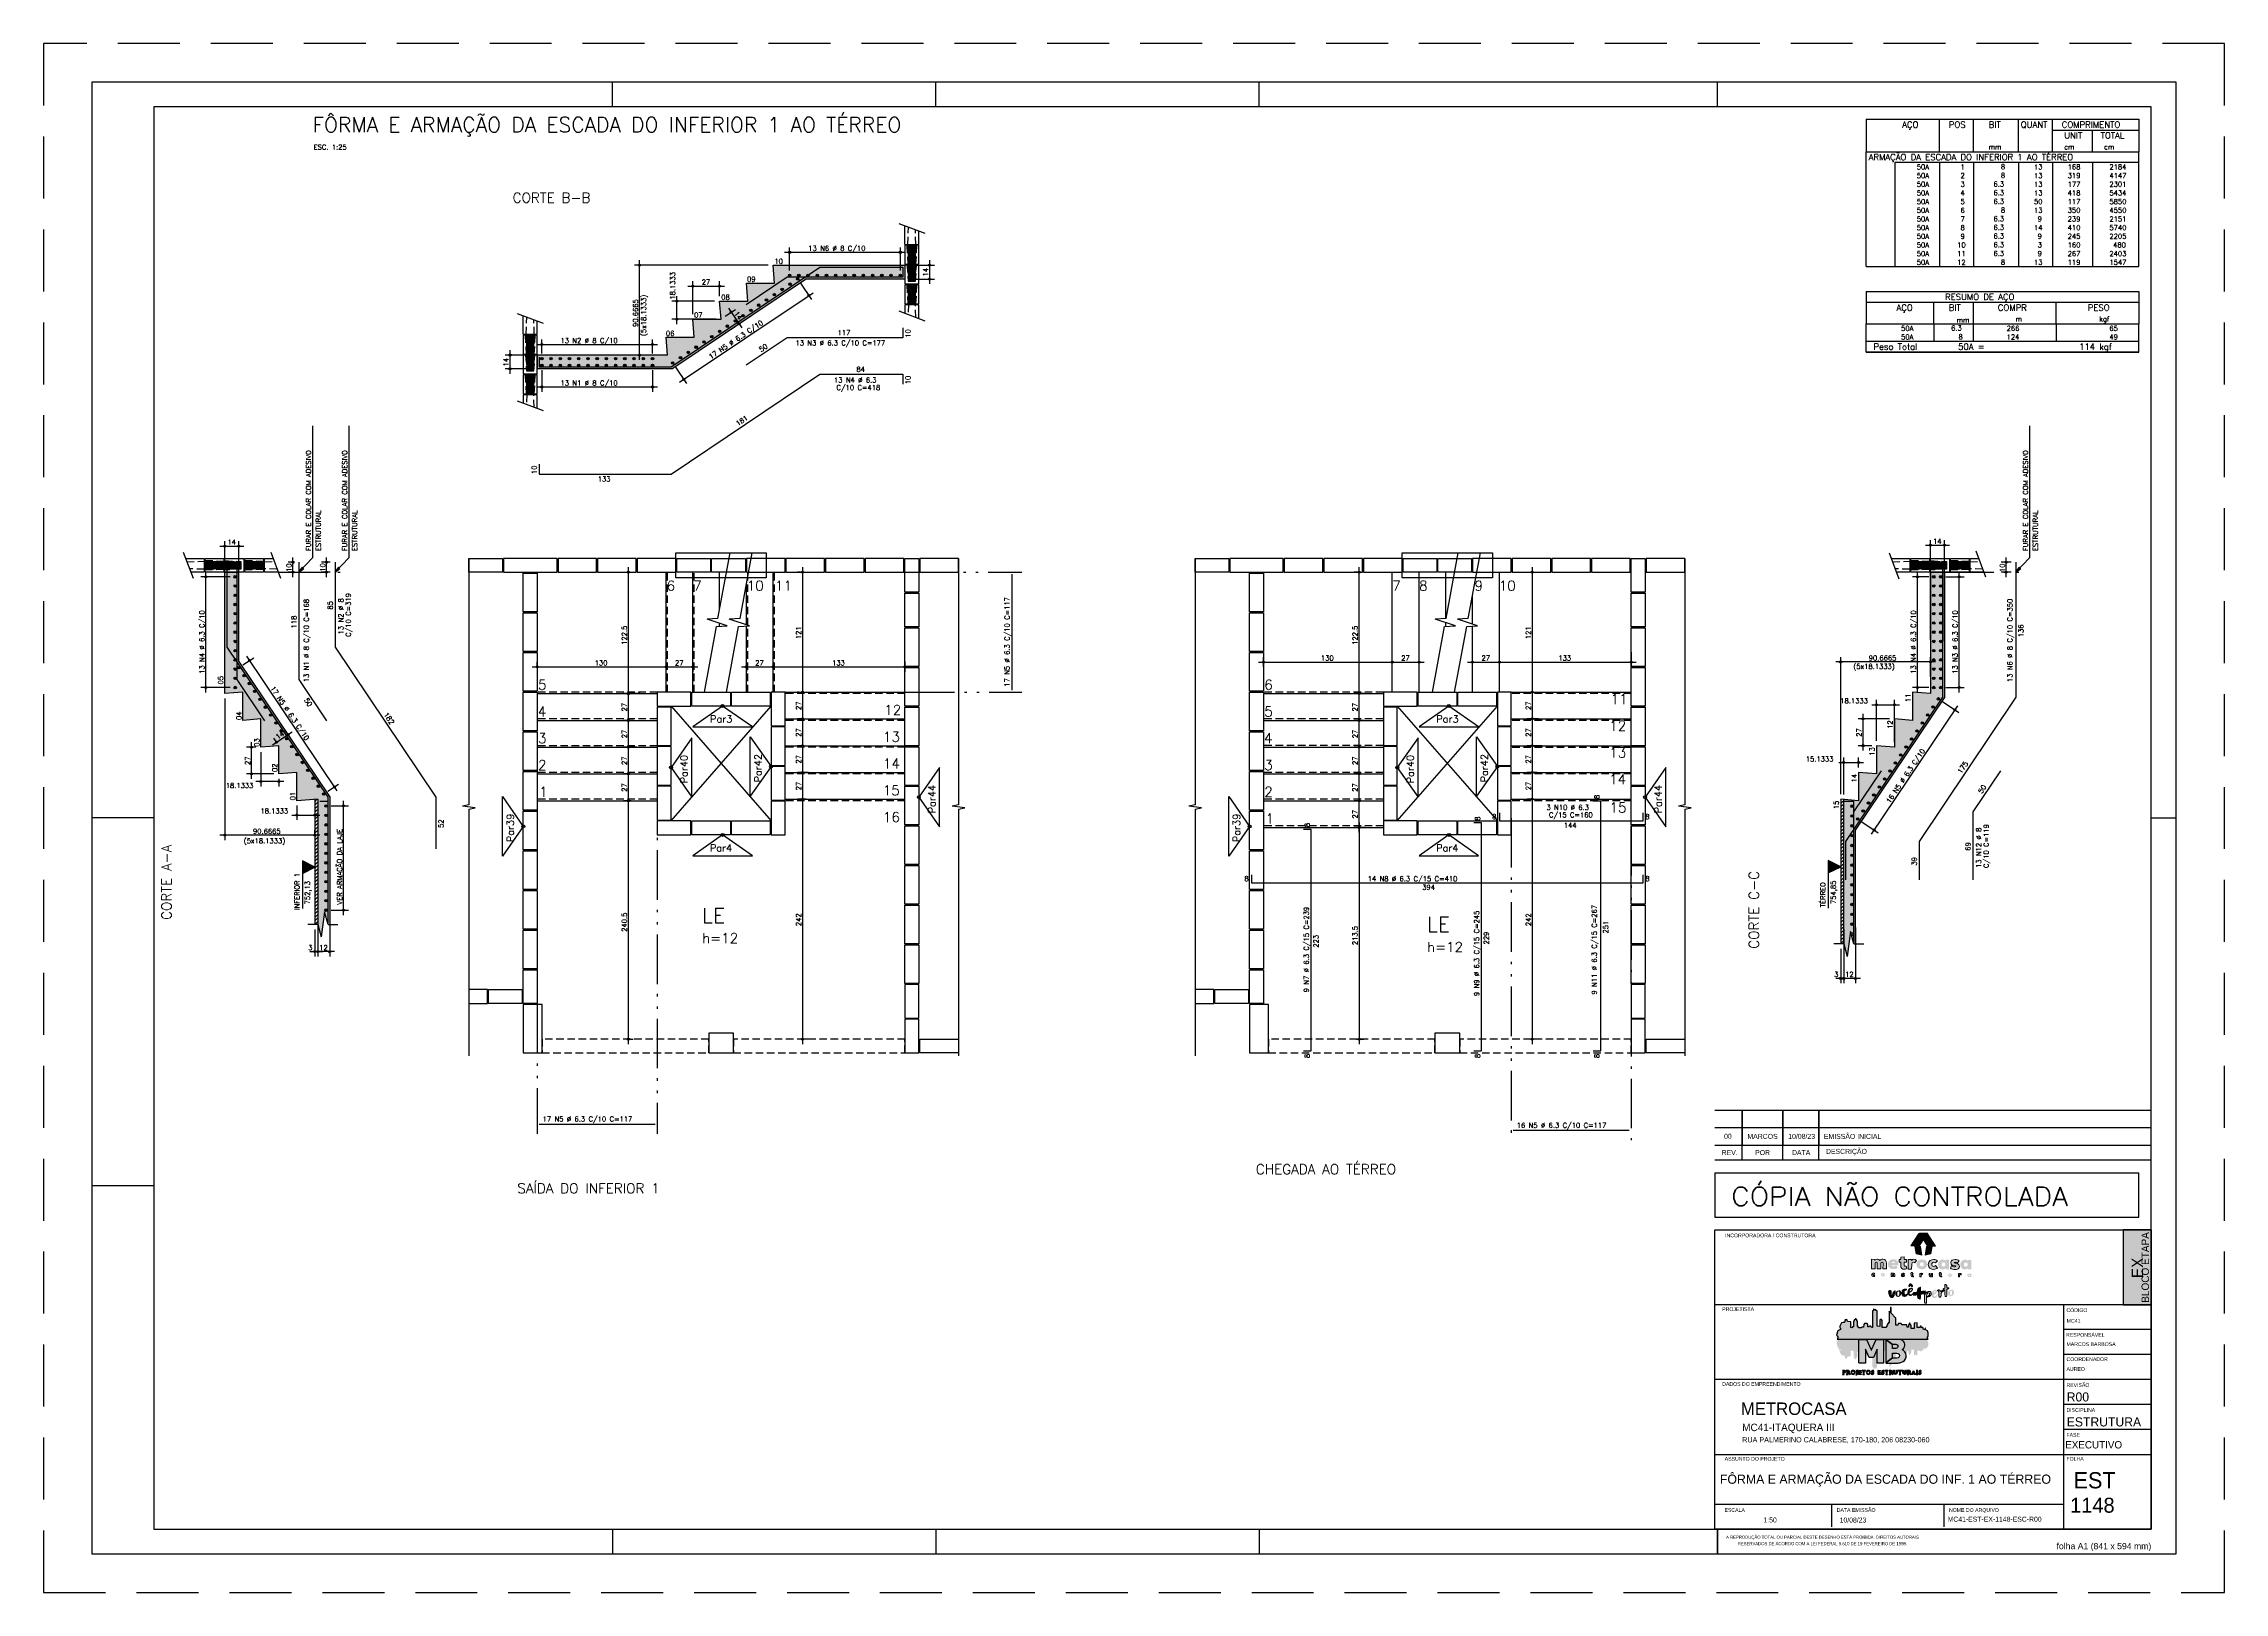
# Model space of a CAD drawing. Extents: x -1.9 to 86, y -1.6 to 60.9.
import ezdxf
from ezdxf.enums import TextEntityAlignment as Align

# ---------------------------------------------------------------- set-up
doc = ezdxf.new("R2010")
doc.units = 0
doc.header["$MEASUREMENT"] = 0
for name, pattern in [('CENTER', [2, 1.25, -0.25, 0.25, -0.25]), ('ESTILO_TQS_0001', [0.45, 0.3, -0.15]), ('ESTILO_TQS_0004', [3.3, 2, -0.4, 0.05, -0.4, 0.05, -0.4]), ('HIDDEN', [0.375, 0.25, -0.125])]:
    doc.linetypes.add(name, pattern=pattern)
doc.layers.get('0').update_dxf_attribs({"linetype": 'CONTINUOUS'})
doc.layers.get('Defpoints').update_dxf_attribs({"linetype": 'CONTINUOUS'})
for name, color, linetype in [('_ARQUIVO', 7, 'CONTINUOUS'), ('ARQ-MAR', 2, 'CONTINUOUS'), ('ARQ_CAR', 7, 'CONTINUOUS'), ('ARQ_CAR-TXT', 7, 'CONTINUOUS'), ('ARQ_FOLHA', 7, 'CONTINUOUS'), ('ARQ_TXT-2', 2, 'CONTINUOUS'), ('ARQ_TXT-4', 4, 'CONTINUOUS'), ('ARQ_VISTA 0', 251, 'CONTINUOUS'), ('H7', 1, 'CONTINUOUS'), ('Layer 1', 7, 'CONTINUOUS'), ('PENA_01', 1, 'CONTINUOUS'), ('PENA_02', 2, 'CONTINUOUS'), ('PENA_03', 3, 'CONTINUOUS'), ('PENA_04', 4, 'CONTINUOUS'), ('PENA_05', 5, 'CONTINUOUS'), ('PENA_06', 6, 'CONTINUOUS'), ('PENA_10', 253, 'CONTINUOUS'), ('PENA_11', 252, 'CONTINUOUS'), ('PSG-NV1-HTC-251', 251, 'CONTINUOUS'), ('PSG-NV2-FLH-SELO', 1, 'CONTINUOUS'), ('ver', 20, 'CONTINUOUS')]:
    doc.layers.add(name, color=color, linetype=linetype)
doc.styles.add('01-MILLEU', font='GOTHIC.TTF')
doc.styles.add('CARIMBO', font='romans.shx', dxfattribs={"height": 30})
doc.styles.add('R300', font='SIMPLEX.SHX', dxfattribs={"width": 1.1, "height": 5.5})
doc.styles.get("Standard").update_dxf_attribs({"font": 'ROMANS.SHX'})
doc.styles.add('TQS_ARIAL', font='arial.ttf')

# ---------------------------------------------------------------- blocks, each defined once
blk = doc.blocks.new('FOLHA A1 - 841 X 594')
at = {"layer": 'ARQ_FOLHA', "color": 1}
for p, q in [((-631, 584), (-631, 594)), ((-500.5, 584), (-500.5, 594)), ((-370, 584), (-370, 594)), ((-185, 584), (-185, 594)), ((-816, 297), (-841, 297)), ((-10, 297), (0, 297)), ((-816, 148.5), (-841, 148.5)), ((-631, 10), (-631, 0)), ((-500.5, 10), (-500.5, 0)), ((-370, 10), (-370, 0)), ((-185, 10), (-185, 0.5)), ((-185, 0.5), (-185, 10)), ((-185, 9.5), (-185, 0)), ((-185, 9.5), (-185, 0)), ((-185, 0), (-185, 9.5))]:
    blk.add_line(p, q, dxfattribs=at)
for points in [[(-841, 0), (0, 0), (0, 594), (-841, 594)], [(-816, 10), (-10, 10), (-10, 584), (-816, 584)]]:
    blk.add_lwpolyline(points, close=True, dxfattribs=at)
at = {"layer": 'Defpoints', "color": 8, "linetype": 'HIDDEN', "ltscale": 100}
blk.add_lwpolyline([(-860.5, 609.5), (-860.5, -15.5), (19.5, -15.5), (19.5, 609.5)], close=True, dxfattribs=at)
at = {"layer": 'ARQ_FOLHA', "insert": (-10, 4.42), "char_height": 2.5, "width": 84.157, "attachment_point": 3, "style": 'TQS_ARIAL'}
blk.add_mtext('\\pxt3;folha A1 (841 x 594 mm)', dxfattribs=at)
at = {"layer": 'PSG-NV1-HTC-251', "insert": (-185, 10), "char_height": 1.25, "width": 84.6052, "attachment_point": 1, "line_spacing_factor": 1.25, "style": 'CARIMBO'}
blk.add_mtext('\\pxqc;{\\fArial Narrow|b0|i0|c0|p34;\\PA REPRODUÇÃO TOTAL OU PARCIAL DESTE DESENHO ESTÁ PROIBIDA. DIREITOS AUTORAIS \\PRESERVADOS DE ACORDO COM A LEI FEDERAL 9.610 DE 19 FEVEREIRO DE 1998.}', dxfattribs=at)
blk = doc.blocks.new('*U24')
blk.add_blockref('FOLHA A1 - 841 X 594', (0, 0))
blk = doc.blocks.new('*U27')
at = {"layer": 'ARQ_CAR-TXT', "true_color": 0x58ba48}
h = blk.add_hatch(color=85, dxfattribs=at)
h.dxf.hatch_style = 1
h.paths.add_polyline_path([(-11.28, 0), (0, 0), (0, 30), (-11.28, 30)])
at = {"layer": 'ARQ_CAR', "color": 5}
blk.add_lwpolyline([(-11.28, 0), (0, 0), (0, 30), (-11.28, 30)], close=True, dxfattribs=at)
at = {"layer": 'ARQ_CAR-TXT', "color": 4, "style": '01-MILLEU'}
blk.add_text('EX', height=4.614, rotation=90, dxfattribs=at).set_placement((-3.26, 10.64))
at = {"layer": 'ARQ_TXT-2', "style": '01-MILLEU'}
blk.add_text('EXECUTIVO', height=2.95, dxfattribs=at).set_placement((-34.5, -57.63))
blk = doc.blocks.new('METROCASA')
at = {"layer": 'Layer 1', "true_color": 0xed1c24}
h = blk.add_hatch(color=240, dxfattribs=at)
h.dxf.hatch_style = 2
h.paths.add_polyline_path([(-1.29, 0.86), (-1.02, -0.59), (0.13, -0.85), (-0.13, 0.85)])
h.paths.add_polyline_path([(2.84, 0.94), (1.22, 3.51), (-0.37, 3.52), (1.27, 0.94)])
h.paths.add_polyline_path([(-2.08, 0.96), (-0.44, 0.95), (0.36, 2.19), (-0.45, 3.48)])
h.paths.add_polyline_path([(0.77, -0.85), (1.92, -0.6), (2.21, 0.84), (1.05, 0.84)])
at = {"layer": 'Layer 1', "true_color": 0x404041}
h = blk.add_hatch(color=250, dxfattribs=at)
h.dxf.hatch_style = 2
edge = h.paths.add_edge_path()
edge.add_spline(control_points=[(-3.66, -4.74), (-3.71, -4.74), (-3.72, -4.72), (-3.72, -4.71), (-3.72, -4.68), (-3.69, -4.68), (-3.66, -4.68), (-3.6, -4.68), (-3.52, -4.7), (-3.48, -4.72), (-3.48, -4.72), (-3.38, -4.57), (-3.38, -4.57), (-3.44, -4.52), (-3.54, -4.48), (-3.65, -4.48), (-3.81, -4.48), (-3.97, -4.54), (-3.97, -4.71), (-3.97, -4.87), (-3.81, -4.92), (-3.68, -4.93), (-3.63, -4.93), (-3.61, -4.94), (-3.61, -4.97), (-3.61, -4.99), (-3.63, -5), (-3.68, -5), (-3.73, -5), (-3.81, -4.99), (-3.92, -4.92), (-3.92, -4.92), (-4, -5.11), (-4, -5.11), (-3.92, -5.16), (-3.79, -5.2), (-3.67, -5.2), (-3.51, -5.2), (-3.36, -5.14), (-3.35, -4.97), (-3.35, -4.79), (-3.52, -4.75), (-3.66, -4.74)], knot_values=[0, 0, 0, 0, 1, 1, 1, 2, 2, 2, 3, 3, 3, 4, 4, 4, 5, 5, 5, 6, 6, 6, 7, 7, 7, 8, 8, 8, 9, 9, 9, 10, 10, 10, 11, 11, 11, 12, 12, 12, 13, 13, 13, 14, 14, 14, 14], degree=3, periodic=0)
edge = h.paths.add_edge_path()
edge.add_spline(control_points=[(-5.55, -4.47), (-5.62, -4.47), (-5.7, -4.5), (-5.76, -4.56), (-5.76, -4.56), (-5.77, -4.49), (-5.77, -4.49), (-5.77, -4.49), (-6, -4.49), (-6, -4.49), (-6, -4.49), (-6, -5.17), (-6, -5.17), (-6, -5.17), (-5.75, -5.17), (-5.75, -5.17), (-5.75, -5.17), (-5.75, -4.81), (-5.75, -4.81), (-5.75, -4.72), (-5.69, -4.68), (-5.63, -4.68), (-5.58, -4.68), (-5.54, -4.71), (-5.54, -4.79), (-5.54, -4.79), (-5.54, -5.17), (-5.54, -5.17), (-5.54, -5.17), (-5.29, -5.17), (-5.29, -5.17), (-5.29, -5.17), (-5.28, -4.79), (-5.28, -4.79), (-5.28, -4.55), (-5.4, -4.48), (-5.55, -4.47)], knot_values=[0, 0, 0, 0, 1, 1, 1, 2, 2, 2, 3, 3, 3, 4, 4, 4, 5, 5, 5, 6, 6, 6, 7, 7, 7, 8, 8, 8, 9, 9, 9, 10, 10, 10, 11, 11, 11, 12, 12, 12, 12], degree=3, periodic=0)
edge = h.paths.add_edge_path()
edge.add_spline(control_points=[(-7.69, -4.46), (-7.89, -4.46), (-8.08, -4.57), (-8.08, -4.82), (-8.08, -5.06), (-7.89, -5.17), (-7.69, -5.17), (-7.5, -5.18), (-7.3, -5.07), (-7.3, -4.82), (-7.3, -4.57), (-7.49, -4.47), (-7.69, -4.46)], knot_values=[0, 0, 0, 0, 1, 1, 1, 2, 2, 2, 3, 3, 3, 4, 4, 4, 4], degree=3, periodic=0)
edge = h.paths.add_edge_path()
edge.add_spline(control_points=[(-7.69, -4.97), (-7.78, -4.97), (-7.83, -4.9), (-7.83, -4.82), (-7.83, -4.74), (-7.78, -4.67), (-7.69, -4.67), (-7.6, -4.67), (-7.55, -4.74), (-7.55, -4.82), (-7.55, -4.9), (-7.61, -4.97), (-7.69, -4.97)], knot_values=[0, 0, 0, 0, 1, 1, 1, 2, 2, 2, 3, 3, 3, 4, 4, 4, 4], degree=3, periodic=0)
edge = h.paths.add_edge_path()
edge.add_spline(control_points=[(-9.57, -4.95), (-9.67, -4.95), (-9.72, -4.88), (-9.72, -4.81), (-9.72, -4.73), (-9.67, -4.66), (-9.57, -4.66), (-9.53, -4.66), (-9.49, -4.67), (-9.46, -4.71), (-9.46, -4.71), (-9.32, -4.56), (-9.32, -4.56), (-9.39, -4.49), (-9.49, -4.45), (-9.59, -4.45), (-9.78, -4.45), (-9.97, -4.56), (-9.97, -4.81), (-9.97, -5.06), (-9.78, -5.16), (-9.59, -5.16), (-9.48, -5.16), (-9.39, -5.12), (-9.3, -5.05), (-9.3, -5.05), (-9.45, -4.9), (-9.45, -4.9), (-9.48, -4.93), (-9.53, -4.95), (-9.57, -4.95)], knot_values=[0, 0, 0, 0, 1, 1, 1, 2, 2, 2, 3, 3, 3, 4, 4, 4, 5, 5, 5, 6, 6, 6, 7, 7, 7, 8, 8, 8, 9, 9, 9, 10, 10, 10, 10], degree=3, periodic=0)
edge = h.paths.add_edge_path()
edge.add_spline(control_points=[(-1.68, -5), (-1.72, -5), (-1.74, -4.98), (-1.74, -4.93), (-1.74, -4.93), (-1.74, -4.71), (-1.74, -4.71), (-1.74, -4.71), (-1.59, -4.71), (-1.59, -4.71), (-1.59, -4.71), (-1.59, -4.52), (-1.59, -4.52), (-1.59, -4.52), (-1.74, -4.52), (-1.74, -4.52), (-1.74, -4.52), (-1.74, -4.32), (-1.74, -4.32), (-1.74, -4.32), (-1.99, -4.34), (-1.99, -4.34), (-1.99, -4.34), (-1.99, -4.51), (-1.99, -4.51), (-1.99, -4.51), (-2.1, -4.51), (-2.1, -4.51), (-2.1, -4.51), (-2.1, -4.71), (-2.1, -4.71), (-2.1, -4.71), (-1.99, -4.71), (-1.99, -4.71), (-1.99, -4.71), (-1.99, -4.93), (-1.99, -4.93), (-2, -5.14), (-1.88, -5.21), (-1.74, -5.21), (-1.67, -5.21), (-1.61, -5.19), (-1.55, -5.16), (-1.55, -5.16), (-1.6, -4.97), (-1.6, -4.97), (-1.62, -4.99), (-1.65, -5), (-1.68, -5)], knot_values=[0, 0, 0, 0, 1, 1, 1, 2, 2, 2, 3, 3, 3, 4, 4, 4, 5, 5, 5, 6, 6, 6, 7, 7, 7, 8, 8, 8, 9, 9, 9, 10, 10, 10, 11, 11, 11, 12, 12, 12, 13, 13, 13, 14, 14, 14, 15, 15, 15, 16, 16, 16, 16], degree=3, periodic=0)
edge = h.paths.add_edge_path()
edge.add_spline(control_points=[(9.78, -4.57), (9.78, -4.57), (9.77, -4.65), (9.77, -4.65), (9.73, -4.59), (9.66, -4.56), (9.57, -4.56), (9.37, -4.56), (9.24, -4.71), (9.24, -4.91), (9.24, -5.11), (9.35, -5.25), (9.55, -5.26), (9.62, -5.27), (9.71, -5.24), (9.77, -5.18), (9.77, -5.18), (9.78, -5.25), (9.78, -5.25), (9.78, -5.25), (10.01, -5.25), (10.01, -5.25), (10.01, -5.25), (10.02, -4.57), (10.02, -4.57), (10.02, -4.57), (9.78, -4.57), (9.78, -4.57)], knot_values=[0, 0, 0, 0, 1, 1, 1, 2, 2, 2, 3, 3, 3, 4, 4, 4, 5, 5, 5, 6, 6, 6, 7, 7, 7, 8, 8, 8, 9, 9, 9, 9], degree=3, periodic=0)
edge = h.paths.add_edge_path()
edge.add_spline(control_points=[(9.62, -5.06), (9.55, -5.06), (9.49, -5), (9.49, -4.91), (9.49, -4.82), (9.55, -4.76), (9.62, -4.76), (9.71, -4.76), (9.76, -4.82), (9.76, -4.91), (9.76, -4.99), (9.71, -5.06), (9.62, -5.06)], knot_values=[0, 0, 0, 0, 1, 1, 1, 2, 2, 2, 3, 3, 3, 4, 4, 4, 4], degree=3, periodic=0)
edge = h.paths.add_edge_path()
edge.add_spline(control_points=[(7.69, -4.64), (7.69, -4.64), (7.68, -4.56), (7.68, -4.56), (7.68, -4.56), (7.45, -4.56), (7.45, -4.56), (7.45, -4.56), (7.45, -5.24), (7.45, -5.24), (7.45, -5.24), (7.7, -5.24), (7.7, -5.24), (7.7, -5.24), (7.7, -4.89), (7.7, -4.89), (7.7, -4.8), (7.76, -4.76), (7.82, -4.76), (7.86, -4.76), (7.89, -4.77), (7.93, -4.8), (7.93, -4.8), (8.04, -4.62), (8.04, -4.62), (7.99, -4.57), (7.93, -4.55), (7.86, -4.55), (7.79, -4.55), (7.73, -4.57), (7.69, -4.64)], knot_values=[0, 0, 0, 0, 1, 1, 1, 2, 2, 2, 3, 3, 3, 4, 4, 4, 5, 5, 5, 6, 6, 6, 7, 7, 7, 8, 8, 8, 9, 9, 9, 10, 10, 10, 10], degree=3, periodic=0)
edge = h.paths.add_edge_path()
edge.add_spline(control_points=[(5.76, -4.54), (5.56, -4.54), (5.37, -4.64), (5.37, -4.89), (5.37, -5.14), (5.56, -5.24), (5.75, -5.25), (5.95, -5.25), (6.14, -5.14), (6.14, -4.89), (6.15, -4.65), (5.96, -4.54), (5.76, -4.54)], knot_values=[0, 0, 0, 0, 1, 1, 1, 2, 2, 2, 3, 3, 3, 4, 4, 4, 4], degree=3, periodic=0)
edge = h.paths.add_edge_path()
edge.add_spline(control_points=[(5.76, -5.04), (5.67, -5.04), (5.62, -4.97), (5.62, -4.89), (5.62, -4.81), (5.67, -4.74), (5.76, -4.74), (5.85, -4.74), (5.9, -4.81), (5.9, -4.89), (5.9, -4.97), (5.84, -5.04), (5.76, -5.04)], knot_values=[0, 0, 0, 0, 1, 1, 1, 2, 2, 2, 3, 3, 3, 4, 4, 4, 4], degree=3, periodic=0)
edge = h.paths.add_edge_path()
edge.add_spline(control_points=[(4, -5.03), (3.96, -5.03), (3.94, -5.01), (3.93, -4.96), (3.93, -4.96), (3.94, -4.74), (3.94, -4.74), (3.94, -4.74), (4.09, -4.74), (4.09, -4.74), (4.09, -4.74), (4.09, -4.55), (4.09, -4.55), (4.09, -4.55), (3.94, -4.55), (3.94, -4.55), (3.94, -4.55), (3.94, -4.35), (3.94, -4.35), (3.94, -4.35), (3.69, -4.38), (3.69, -4.38), (3.69, -4.38), (3.69, -4.54), (3.69, -4.54), (3.69, -4.54), (3.58, -4.54), (3.58, -4.54), (3.58, -4.54), (3.58, -4.74), (3.58, -4.74), (3.58, -4.74), (3.69, -4.74), (3.69, -4.74), (3.69, -4.74), (3.68, -4.96), (3.68, -4.96), (3.68, -5.17), (3.8, -5.24), (3.93, -5.24), (4, -5.24), (4.07, -5.22), (4.13, -5.19), (4.13, -5.19), (4.08, -5), (4.08, -5), (4.05, -5.02), (4.03, -5.03), (4, -5.03)], knot_values=[0, 0, 0, 0, 1, 1, 1, 2, 2, 2, 3, 3, 3, 4, 4, 4, 5, 5, 5, 6, 6, 6, 7, 7, 7, 8, 8, 8, 9, 9, 9, 10, 10, 10, 11, 11, 11, 12, 12, 12, 13, 13, 13, 14, 14, 14, 15, 15, 15, 16, 16, 16, 16], degree=3, periodic=0)
edge = h.paths.add_edge_path()
edge.add_spline(control_points=[(2.03, -4.89), (2.03, -4.98), (1.97, -5.02), (1.91, -5.02), (1.87, -5.02), (1.82, -4.99), (1.82, -4.9), (1.82, -4.9), (1.82, -4.53), (1.82, -4.53), (1.82, -4.53), (1.57, -4.53), (1.57, -4.53), (1.57, -4.53), (1.57, -4.9), (1.57, -4.9), (1.57, -5.15), (1.69, -5.22), (1.83, -5.22), (1.9, -5.23), (1.99, -5.2), (2.05, -5.14), (2.05, -5.14), (2.06, -5.21), (2.06, -5.21), (2.06, -5.21), (2.28, -5.21), (2.28, -5.21), (2.28, -5.21), (2.28, -4.53), (2.28, -4.53), (2.28, -4.53), (2.03, -4.53), (2.03, -4.53), (2.03, -4.53), (2.03, -4.89), (2.03, -4.89)], knot_values=[0, 0, 0, 0, 1, 1, 1, 2, 2, 2, 3, 3, 3, 4, 4, 4, 5, 5, 5, 6, 6, 6, 7, 7, 7, 8, 8, 8, 9, 9, 9, 10, 10, 10, 11, 11, 11, 12, 12, 12, 12], degree=3, periodic=0)
edge = h.paths.add_edge_path()
edge.add_spline(control_points=[(-0.02, -4.59), (-0.02, -4.59), (-0.04, -4.52), (-0.04, -4.52), (-0.04, -4.52), (-0.26, -4.52), (-0.26, -4.52), (-0.26, -4.52), (-0.27, -5.2), (-0.27, -5.2), (-0.27, -5.2), (-0.02, -5.2), (-0.02, -5.2), (-0.02, -5.2), (-0.01, -4.85), (-0.01, -4.85), (-0.01, -4.76), (0.04, -4.72), (0.1, -4.72), (0.15, -4.72), (0.18, -4.73), (0.22, -4.76), (0.22, -4.76), (0.32, -4.58), (0.32, -4.58), (0.28, -4.53), (0.21, -4.51), (0.14, -4.5), (0.08, -4.5), (0.01, -4.53), (-0.02, -4.59)], knot_values=[0, 0, 0, 0, 1, 1, 1, 2, 2, 2, 3, 3, 3, 4, 4, 4, 5, 5, 5, 6, 6, 6, 7, 7, 7, 8, 8, 8, 9, 9, 9, 10, 10, 10, 10], degree=3, periodic=0)
at = {"layer": 'Layer 1', "true_color": 0xed1c24}
h = blk.add_hatch(color=240, dxfattribs=at)
h.dxf.hatch_style = 2
edge = h.paths.add_edge_path()
edge.add_spline(control_points=[(-1.94, -1.96), (-1.94, -1.96), (-1.98, -1.76), (-1.98, -1.76), (-1.98, -1.76), (-2.62, -1.75), (-2.62, -1.75), (-2.62, -1.75), (-2.63, -3.66), (-2.63, -3.66), (-2.63, -3.66), (-1.92, -3.66), (-1.92, -3.66), (-1.92, -3.66), (-1.91, -2.67), (-1.91, -2.67), (-1.91, -2.42), (-1.76, -2.31), (-1.58, -2.31), (-1.46, -2.31), (-1.38, -2.34), (-1.26, -2.43), (-1.26, -2.43), (-0.98, -1.92), (-0.98, -1.92), (-1.1, -1.79), (-1.28, -1.71), (-1.48, -1.71), (-1.66, -1.71), (-1.84, -1.79), (-1.94, -1.96)], knot_values=[0, 0, 0, 0, 1, 1, 1, 2, 2, 2, 3, 3, 3, 4, 4, 4, 5, 5, 5, 6, 6, 6, 7, 7, 7, 8, 8, 8, 9, 9, 9, 10, 10, 10, 10], degree=3, periodic=0)
edge = h.paths.add_edge_path()
edge.add_spline(control_points=[(-5.6, -1.69), (-6.11, -1.69), (-6.66, -1.99), (-6.66, -2.69), (-6.67, -3.38), (-6.16, -3.68), (-5.56, -3.68), (-5.23, -3.68), (-4.92, -3.58), (-4.69, -3.37), (-4.69, -3.37), (-5.04, -2.98), (-5.04, -2.98), (-5.16, -3.07), (-5.32, -3.13), (-5.53, -3.13), (-5.68, -3.13), (-5.9, -3.06), (-5.95, -2.89), (-5.95, -2.89), (-4.62, -2.89), (-4.62, -2.89), (-4.45, -2.14), (-4.92, -1.69), (-5.6, -1.69)], knot_values=[0, 0, 0, 0, 1, 1, 1, 2, 2, 2, 3, 3, 3, 4, 4, 4, 5, 5, 5, 6, 6, 6, 7, 7, 7, 8, 8, 8, 8], degree=3, periodic=0)
edge = h.paths.add_edge_path()
edge.add_spline(control_points=[(-5.94, -2.43), (-5.89, -2.12), (-5.27, -2.13), (-5.25, -2.43), (-5.25, -2.43), (-5.94, -2.43), (-5.94, -2.43)], knot_values=[0, 0, 0, 0, 1, 1, 1, 2, 2, 2, 2], degree=3, periodic=0)
edge = h.paths.add_edge_path()
edge.add_spline(control_points=[(4.86, -2), (4.76, -1.84), (4.58, -1.75), (4.31, -1.75), (3.75, -1.74), (3.38, -2.17), (3.38, -2.74), (3.37, -3.29), (3.68, -3.69), (4.24, -3.73), (4.45, -3.74), (4.71, -3.67), (4.87, -3.49), (4.87, -3.49), (4.9, -3.7), (4.9, -3.7), (4.9, -3.7), (5.56, -3.7), (5.56, -3.7), (5.56, -3.7), (5.57, -1.8), (5.57, -1.8), (5.57, -1.8), (4.9, -1.79), (4.9, -1.79), (4.9, -1.79), (4.86, -2), (4.86, -2)], knot_values=[0, 0, 0, 0, 1, 1, 1, 2, 2, 2, 3, 3, 3, 4, 4, 4, 5, 5, 5, 6, 6, 6, 7, 7, 7, 8, 8, 8, 9, 9, 9, 9], degree=3, periodic=0)
edge = h.paths.add_edge_path()
edge.add_spline(control_points=[(4.46, -3.16), (4.25, -3.16), (4.08, -3.01), (4.08, -2.74), (4.08, -2.47), (4.25, -2.32), (4.47, -2.32), (4.72, -2.32), (4.86, -2.49), (4.86, -2.74), (4.86, -2.97), (4.7, -3.16), (4.46, -3.16)], knot_values=[0, 0, 0, 0, 1, 1, 1, 2, 2, 2, 3, 3, 3, 4, 4, 4, 4], degree=3, periodic=0)
edge = h.paths.add_edge_path()
edge.add_spline(control_points=[(-7.68, -1.68), (-7.94, -1.68), (-8.15, -1.76), (-8.31, -1.95), (-8.4, -1.77), (-8.59, -1.69), (-8.78, -1.68), (-8.98, -1.68), (-9.19, -1.76), (-9.31, -1.92), (-9.31, -1.92), (-9.36, -1.72), (-9.36, -1.72), (-9.36, -1.72), (-9.95, -1.71), (-9.95, -1.71), (-9.95, -1.71), (-9.96, -3.62), (-9.96, -3.62), (-9.96, -3.62), (-9.26, -3.62), (-9.26, -3.62), (-9.26, -3.62), (-9.25, -2.58), (-9.25, -2.58), (-9.25, -2.37), (-9.12, -2.27), (-9, -2.27), (-8.87, -2.27), (-8.8, -2.35), (-8.8, -2.57), (-8.8, -2.57), (-8.81, -3.62), (-8.81, -3.62), (-8.81, -3.62), (-8.11, -3.63), (-8.11, -3.63), (-8.11, -3.63), (-8.1, -2.58), (-8.1, -2.58), (-8.1, -2.37), (-7.98, -2.29), (-7.86, -2.29), (-7.75, -2.29), (-7.66, -2.37), (-7.66, -2.57), (-7.66, -2.57), (-7.67, -3.63), (-7.67, -3.63), (-7.67, -3.63), (-6.96, -3.63), (-6.96, -3.63), (-6.96, -3.63), (-6.95, -2.57), (-6.95, -2.57), (-6.95, -1.94), (-7.26, -1.68), (-7.68, -1.68)], knot_values=[0, 0, 0, 0, 1, 1, 1, 2, 2, 2, 3, 3, 3, 4, 4, 4, 5, 5, 5, 6, 6, 6, 7, 7, 7, 8, 8, 8, 9, 9, 9, 10, 10, 10, 11, 11, 11, 12, 12, 12, 13, 13, 13, 14, 14, 14, 15, 15, 15, 16, 16, 16, 17, 17, 17, 18, 18, 18, 19, 19, 19, 19], degree=3, periodic=0)
edge = h.paths.add_edge_path()
edge.add_spline(control_points=[(-3.23, -3.11), (-3.34, -3.11), (-3.41, -3.06), (-3.42, -2.93), (-3.42, -2.93), (-3.41, -2.3), (-3.41, -2.3), (-3.41, -2.3), (-2.98, -2.3), (-2.98, -2.3), (-2.98, -2.3), (-2.98, -1.76), (-2.98, -1.76), (-2.98, -1.76), (-3.41, -1.76), (-3.41, -1.76), (-3.41, -1.76), (-3.4, -1.21), (-3.4, -1.21), (-3.4, -1.21), (-4.11, -1.28), (-4.11, -1.28), (-4.11, -1.28), (-4.11, -1.76), (-4.11, -1.76), (-4.11, -1.76), (-4.42, -1.75), (-4.42, -1.75), (-4.42, -1.75), (-4.42, -2.3), (-4.42, -2.3), (-4.42, -2.3), (-4.11, -2.3), (-4.11, -2.3), (-4.11, -2.3), (-4.12, -2.92), (-4.12, -2.92), (-4.13, -3.52), (-3.79, -3.69), (-3.42, -3.7), (-3.22, -3.7), (-3.03, -3.66), (-2.87, -3.57), (-2.87, -3.57), (-3.02, -3.05), (-3.02, -3.05), (-3.08, -3.09), (-3.16, -3.11), (-3.23, -3.11)], knot_values=[0, 0, 0, 0, 1, 1, 1, 2, 2, 2, 3, 3, 3, 4, 4, 4, 5, 5, 5, 6, 6, 6, 7, 7, 7, 8, 8, 8, 9, 9, 9, 10, 10, 10, 11, 11, 11, 12, 12, 12, 13, 13, 13, 14, 14, 14, 15, 15, 15, 16, 16, 16, 16], degree=3, periodic=0)
edge = h.paths.add_edge_path()
edge.add_spline(control_points=[(2.53, -3.13), (2.26, -3.13), (2.12, -2.94), (2.12, -2.74), (2.12, -2.5), (2.27, -2.3), (2.54, -2.3), (2.66, -2.3), (2.77, -2.35), (2.86, -2.44), (2.86, -2.44), (3.24, -2.04), (3.24, -2.04), (3.04, -1.84), (2.77, -1.74), (2.5, -1.74), (1.96, -1.73), (1.43, -2.04), (1.42, -2.73), (1.42, -3.44), (1.94, -3.72), (2.5, -3.72), (2.78, -3.72), (3.06, -3.6), (3.28, -3.4), (3.28, -3.4), (2.88, -2.98), (2.88, -2.98), (2.79, -3.08), (2.66, -3.13), (2.53, -3.13)], knot_values=[0, 0, 0, 0, 1, 1, 1, 2, 2, 2, 3, 3, 3, 4, 4, 4, 5, 5, 5, 6, 6, 6, 7, 7, 7, 8, 8, 8, 9, 9, 9, 10, 10, 10, 10], degree=3, periodic=0)
edge = h.paths.add_edge_path()
edge.add_spline(control_points=[(9.37, -1.82), (9.37, -1.82), (9.33, -2.02), (9.33, -2.02), (9.23, -1.87), (9.04, -1.77), (8.77, -1.77), (8.22, -1.77), (7.85, -2.2), (7.84, -2.76), (7.84, -3.31), (8.15, -3.71), (8.71, -3.75), (8.92, -3.76), (9.17, -3.7), (9.34, -3.51), (9.34, -3.51), (9.37, -3.72), (9.37, -3.72), (9.37, -3.72), (10.02, -3.72), (10.02, -3.72), (10.02, -3.72), (10.03, -1.82), (10.03, -1.82), (10.03, -1.82), (9.37, -1.82), (9.37, -1.82)], knot_values=[0, 0, 0, 0, 1, 1, 1, 2, 2, 2, 3, 3, 3, 4, 4, 4, 5, 5, 5, 6, 6, 6, 7, 7, 7, 8, 8, 8, 9, 9, 9, 9], degree=3, periodic=0)
edge = h.paths.add_edge_path()
edge.add_spline(control_points=[(8.93, -3.18), (8.71, -3.18), (8.55, -3.03), (8.55, -2.76), (8.55, -2.5), (8.72, -2.34), (8.93, -2.35), (9.18, -2.35), (9.32, -2.51), (9.32, -2.77), (9.32, -2.99), (9.17, -3.18), (8.93, -3.18)], knot_values=[0, 0, 0, 0, 1, 1, 1, 2, 2, 2, 3, 3, 3, 4, 4, 4, 4], degree=3, periodic=0)
edge = h.paths.add_edge_path()
edge.add_spline(control_points=[(6.78, -2.48), (6.66, -2.48), (6.63, -2.42), (6.63, -2.39), (6.63, -2.32), (6.7, -2.29), (6.8, -2.3), (6.96, -2.29), (7.18, -2.35), (7.28, -2.41), (7.28, -2.41), (7.58, -1.99), (7.58, -1.99), (7.4, -1.85), (7.12, -1.76), (6.81, -1.76), (6.36, -1.75), (5.93, -1.92), (5.93, -2.38), (5.92, -2.84), (6.37, -2.99), (6.74, -3), (6.88, -3.02), (6.94, -3.05), (6.94, -3.11), (6.94, -3.17), (6.87, -3.2), (6.75, -3.2), (6.59, -3.19), (6.36, -3.18), (6.07, -2.98), (6.07, -2.98), (5.84, -3.5), (5.84, -3.5), (6.05, -3.66), (6.43, -3.75), (6.76, -3.76), (7.22, -3.76), (7.65, -3.58), (7.65, -3.11), (7.65, -2.61), (7.17, -2.49), (6.78, -2.48)], knot_values=[0, 0, 0, 0, 1, 1, 1, 2, 2, 2, 3, 3, 3, 4, 4, 4, 5, 5, 5, 6, 6, 6, 7, 7, 7, 8, 8, 8, 9, 9, 9, 10, 10, 10, 11, 11, 11, 12, 12, 12, 13, 13, 13, 14, 14, 14, 14], degree=3, periodic=0)
edge = h.paths.add_edge_path()
edge.add_spline(control_points=[(0.13, -1.72), (-0.42, -1.72), (-0.95, -2.01), (-0.96, -2.72), (-0.96, -3.41), (-0.42, -3.71), (0.12, -3.72), (0.66, -3.72), (1.21, -3.42), (1.22, -2.73), (1.22, -2.03), (0.7, -1.73), (0.13, -1.72)], knot_values=[0, 0, 0, 0, 1, 1, 1, 2, 2, 2, 3, 3, 3, 4, 4, 4, 4], degree=3, periodic=0)
edge = h.paths.add_edge_path()
edge.add_spline(control_points=[(0.13, -3.13), (-0.12, -3.13), (-0.27, -2.94), (-0.26, -2.72), (-0.26, -2.5), (-0.12, -2.3), (0.13, -2.31), (0.38, -2.31), (0.52, -2.5), (0.52, -2.72), (0.52, -2.96), (0.37, -3.14), (0.13, -3.13)], knot_values=[0, 0, 0, 0, 1, 1, 1, 2, 2, 2, 3, 3, 3, 4, 4, 4, 4], degree=3, periodic=0)
at = {"layer": 'Layer 1', "true_color": 0x404041}
h = blk.add_hatch(color=250, dxfattribs=at)
h.dxf.hatch_style = 2
edge = h.paths.add_edge_path()
edge.add_spline(control_points=[(-2.43, -7.17), (-2.4, -7.16), (-2.38, -7.15), (-2.36, -7.14), (-2.33, -7.13), (-2.31, -7.11), (-2.3, -7.09), (-2.28, -7.07), (-2.26, -7.04), (-2.24, -7.01), (-2.22, -6.98), (-2.2, -6.95), (-2.17, -6.92), (-2.15, -6.93), (-2.11, -6.95), (-2.08, -6.98), (-2.05, -7.01), (-2.01, -7.04), (-1.98, -7.06), (-1.94, -7.09), (-1.9, -7.11), (-1.87, -7.13), (-1.84, -7.14), (-1.81, -7.14), (-1.78, -7.12), (-1.75, -7.1), (-1.75, -7.07), (-1.76, -7.02), (-1.78, -6.98), (-1.8, -6.94), (-1.84, -6.89), (-1.87, -6.84), (-1.91, -6.8), (-1.96, -6.76), (-2, -6.72), (-2.04, -6.69), (-2.07, -6.68), (-2.11, -6.66), (-2.15, -6.65), (-2.18, -6.64), (-2.21, -6.64), (-2.24, -6.64), (-2.26, -6.65), (-2.29, -6.66), (-2.31, -6.68), (-2.33, -6.71), (-2.35, -6.73), (-2.36, -6.77), (-2.38, -6.82), (-2.4, -6.84), (-2.41, -6.87), (-2.43, -6.91), (-2.44, -6.95), (-2.46, -6.99), (-2.47, -7.03), (-2.48, -7.07), (-2.48, -7.11), (-2.48, -7.14), (-2.47, -7.16), (-2.46, -7.18), (-2.43, -7.17)], knot_values=[0, 0, 0, 0, 1, 1, 1, 2, 2, 2, 3, 3, 3, 4, 4, 4, 5, 5, 5, 6, 6, 6, 7, 7, 7, 8, 8, 8, 9, 9, 9, 10, 10, 10, 11, 11, 11, 12, 12, 12, 13, 13, 13, 14, 14, 14, 15, 15, 15, 16, 16, 16, 17, 17, 17, 18, 18, 18, 19, 19, 19, 20, 20, 20, 20], degree=3, periodic=0)
edge = h.paths.add_edge_path()
edge.add_spline(control_points=[(-5.26, -8.04), (-5.28, -8.03), (-5.33, -8.05), (-5.4, -8.1), (-5.49, -8.17), (-5.55, -8.25), (-5.6, -8.35), (-5.65, -8.45), (-5.69, -8.55), (-5.71, -8.65), (-5.74, -8.76), (-5.76, -8.85), (-5.77, -8.93), (-5.78, -9.02), (-5.8, -9.07), (-5.81, -9.1), (-5.83, -9.13), (-5.85, -9.12), (-5.88, -9.08), (-5.91, -9.04), (-5.94, -8.98), (-5.97, -8.89), (-6, -8.8), (-6.02, -8.7), (-6.04, -8.57), (-6.05, -8.44), (-6.05, -8.3), (-6.03, -8.14), (-6.03, -8.11), (-6.04, -8.08), (-6.06, -8.06), (-6.09, -8.03), (-6.12, -8.01), (-6.16, -8), (-6.2, -7.98), (-6.25, -7.98), (-6.3, -7.98), (-6.35, -7.99), (-6.4, -8), (-6.45, -8.03), (-6.48, -8.05), (-6.5, -8.08), (-6.52, -8.13), (-6.53, -8.18), (-6.53, -8.24), (-6.53, -8.31), (-6.53, -8.38), (-6.52, -8.45), (-6.5, -8.52), (-6.49, -8.6), (-6.47, -8.67), (-6.45, -8.74), (-6.43, -8.81), (-6.41, -8.87), (-6.39, -8.93), (-6.36, -8.98), (-6.34, -9.03), (-6.32, -9.05), (-6.29, -9.1), (-6.26, -9.14), (-6.23, -9.18), (-6.19, -9.23), (-6.16, -9.27), (-6.11, -9.3), (-6.07, -9.34), (-6.02, -9.36), (-5.96, -9.37), (-5.9, -9.38), (-5.83, -9.38), (-5.75, -9.35), (-5.71, -9.34), (-5.67, -9.31), (-5.63, -9.25), (-5.58, -9.19), (-5.54, -9.12), (-5.51, -9.05), (-5.47, -8.98), (-5.44, -8.9), (-5.41, -8.82), (-5.38, -8.74), (-5.36, -8.67), (-5.34, -8.61), (-5.32, -8.53), (-5.29, -8.44), (-5.27, -8.36), (-5.25, -8.27), (-5.23, -8.2), (-5.23, -8.15), (-5.22, -8.09), (-5.23, -8.06), (-5.26, -8.04)], knot_values=[0, 0, 0, 0, 1, 1, 1, 2, 2, 2, 3, 3, 3, 4, 4, 4, 5, 5, 5, 6, 6, 6, 7, 7, 7, 8, 8, 8, 9, 9, 9, 10, 10, 10, 11, 11, 11, 12, 12, 12, 13, 13, 13, 14, 14, 14, 15, 15, 15, 16, 16, 16, 17, 17, 17, 18, 18, 18, 19, 19, 19, 20, 20, 20, 21, 21, 21, 22, 22, 22, 23, 23, 23, 24, 24, 24, 25, 25, 25, 26, 26, 26, 27, 27, 27, 28, 28, 28, 29, 29, 29, 30, 30, 30, 30], degree=3, periodic=0)
edge = h.paths.add_edge_path()
edge.add_spline(control_points=[(-1.57, -8.39), (-1.57, -8.35), (-1.58, -8.33), (-1.6, -8.33), (-1.62, -8.34), (-1.64, -8.36), (-1.66, -8.39), (-1.68, -8.43), (-1.71, -8.47), (-1.75, -8.52), (-1.78, -8.56), (-1.82, -8.61), (-1.87, -8.65), (-1.92, -8.7), (-1.99, -8.73), (-2.07, -8.75), (-2.11, -8.76), (-2.14, -8.76), (-2.17, -8.75), (-2.19, -8.74), (-2.22, -8.73), (-2.24, -8.72), (-2.26, -8.7), (-2.27, -8.68), (-2.28, -8.66), (-2.3, -8.64), (-2.31, -8.61), (-2.31, -8.59), (-2.33, -8.53), (-2.34, -8.45), (-2.33, -8.37), (-2.27, -8.37), (-2.2, -8.36), (-2.14, -8.33), (-2.08, -8.31), (-2.02, -8.28), (-1.96, -8.23), (-1.89, -8.19), (-1.83, -8.12), (-1.77, -8.03), (-1.71, -7.95), (-1.68, -7.87), (-1.66, -7.8), (-1.65, -7.72), (-1.65, -7.65), (-1.67, -7.59), (-1.69, -7.53), (-1.72, -7.48), (-1.77, -7.45), (-1.81, -7.41), (-1.87, -7.39), (-1.93, -7.39), (-2, -7.4), (-2.06, -7.41), (-2.13, -7.43), (-2.2, -7.44), (-2.26, -7.47), (-2.32, -7.5), (-2.38, -7.53), (-2.44, -7.57), (-2.49, -7.62), (-2.54, -7.67), (-2.58, -7.72), (-2.62, -7.78), (-2.66, -7.87), (-2.7, -7.94), (-2.72, -8.02), (-2.74, -8.1), (-2.75, -8.16), (-2.76, -8.22), (-2.77, -8.29), (-2.77, -8.36), (-2.76, -8.42), (-2.75, -8.52), (-2.72, -8.62), (-2.68, -8.71), (-2.65, -8.78), (-2.6, -8.86), (-2.54, -8.92), (-2.47, -8.99), (-2.39, -9.03), (-2.28, -9.05), (-2.17, -9.07), (-2.07, -9.07), (-1.98, -9.04), (-1.9, -9.01), (-1.83, -8.97), (-1.78, -8.91), (-1.72, -8.86), (-1.68, -8.8), (-1.64, -8.73), (-1.61, -8.66), (-1.59, -8.6), (-1.58, -8.54), (-1.57, -8.48), (-1.56, -8.43), (-1.57, -8.39)], knot_values=[0, 0, 0, 0, 1, 1, 1, 2, 2, 2, 3, 3, 3, 4, 4, 4, 5, 5, 5, 6, 6, 6, 7, 7, 7, 8, 8, 8, 9, 9, 9, 10, 10, 10, 11, 11, 11, 12, 12, 12, 13, 13, 13, 14, 14, 14, 15, 15, 15, 16, 16, 16, 17, 17, 17, 18, 18, 18, 19, 19, 19, 20, 20, 20, 21, 21, 21, 22, 22, 22, 23, 23, 23, 24, 24, 24, 25, 25, 25, 26, 26, 26, 27, 27, 27, 28, 28, 28, 29, 29, 29, 30, 30, 30, 31, 31, 31, 32, 32, 32, 32], degree=3, periodic=0)
edge = h.paths.add_edge_path()
edge.add_spline(control_points=[(-2.31, -8.07), (-2.31, -8.04), (-2.3, -8.01), (-2.29, -7.98), (-2.27, -7.95), (-2.25, -7.9), (-2.23, -7.85), (-2.2, -7.81), (-2.17, -7.77), (-2.14, -7.75), (-2.1, -7.72), (-2.07, -7.7), (-2.03, -7.69), (-1.99, -7.67), (-1.95, -7.66), (-1.91, -7.65), (-1.9, -7.67), (-1.91, -7.7), (-1.91, -7.72), (-1.92, -7.75), (-1.93, -7.78), (-1.94, -7.81), (-1.95, -7.85), (-1.97, -7.89), (-2.01, -7.94), (-2.04, -7.99), (-2.07, -8.02), (-2.11, -8.05), (-2.15, -8.07), (-2.18, -8.09), (-2.21, -8.1), (-2.25, -8.11), (-2.29, -8.12), (-2.32, -8.13), (-2.32, -8.11), (-2.32, -8.09), (-2.31, -8.07)], knot_values=[0, 0, 0, 0, 1, 1, 1, 2, 2, 2, 3, 3, 3, 4, 4, 4, 5, 5, 5, 6, 6, 6, 7, 7, 7, 8, 8, 8, 9, 9, 9, 10, 10, 10, 11, 11, 11, 12, 12, 12, 12], degree=3, periodic=0)
edge = h.paths.add_edge_path()
edge.add_spline(control_points=[(-4.11, -8.09), (-4.16, -8), (-4.24, -7.93), (-4.34, -7.88), (-4.36, -7.87), (-4.38, -7.87), (-4.39, -7.87), (-4.4, -7.88), (-4.41, -7.89), (-4.43, -7.9), (-4.45, -7.92), (-4.48, -7.93), (-4.52, -7.95), (-4.57, -7.97), (-4.64, -7.99), (-4.74, -8), (-4.84, -8.02), (-4.93, -8.06), (-5, -8.14), (-5.07, -8.21), (-5.12, -8.29), (-5.15, -8.39), (-5.18, -8.48), (-5.2, -8.59), (-5.19, -8.69), (-5.18, -8.8), (-5.16, -8.89), (-5.11, -8.98), (-5.06, -9.06), (-5, -9.13), (-4.91, -9.18), (-4.82, -9.23), (-4.72, -9.25), (-4.59, -9.24), (-4.49, -9.22), (-4.4, -9.19), (-4.32, -9.13), (-4.24, -9.07), (-4.18, -9), (-4.12, -8.92), (-4.07, -8.84), (-4.03, -8.75), (-4.01, -8.65), (-3.99, -8.55), (-3.99, -8.45), (-4, -8.36), (-4.02, -8.26), (-4.05, -8.17), (-4.11, -8.09)], knot_values=[0, 0, 0, 0, 1, 1, 1, 2, 2, 2, 3, 3, 3, 4, 4, 4, 5, 5, 5, 6, 6, 6, 7, 7, 7, 8, 8, 8, 9, 9, 9, 10, 10, 10, 11, 11, 11, 12, 12, 12, 13, 13, 13, 14, 14, 14, 15, 15, 15, 16, 16, 16, 16], degree=3, periodic=0)
edge = h.paths.add_edge_path()
edge.add_spline(control_points=[(-4.4, -8.7), (-4.42, -8.76), (-4.44, -8.82), (-4.46, -8.88), (-4.48, -8.94), (-4.51, -8.98), (-4.54, -9.02), (-4.57, -9.06), (-4.6, -9.08), (-4.63, -9.09), (-4.66, -9.1), (-4.68, -9.08), (-4.7, -9.05), (-4.73, -9.01), (-4.74, -8.96), (-4.76, -8.9), (-4.77, -8.84), (-4.77, -8.77), (-4.78, -8.7), (-4.78, -8.62), (-4.78, -8.55), (-4.78, -8.48), (-4.78, -8.41), (-4.77, -8.36), (-4.76, -8.3), (-4.75, -8.25), (-4.74, -8.22), (-4.73, -8.21), (-4.68, -8.16), (-4.64, -8.14), (-4.6, -8.14), (-4.55, -8.14), (-4.5, -8.17), (-4.44, -8.23), (-4.41, -8.25), (-4.4, -8.29), (-4.39, -8.34), (-4.37, -8.39), (-4.37, -8.44), (-4.37, -8.5), (-4.38, -8.57), (-4.39, -8.63), (-4.4, -8.7)], knot_values=[0, 0, 0, 0, 1, 1, 1, 2, 2, 2, 3, 3, 3, 4, 4, 4, 5, 5, 5, 6, 6, 6, 7, 7, 7, 8, 8, 8, 9, 9, 9, 10, 10, 10, 11, 11, 11, 12, 12, 12, 13, 13, 13, 14, 14, 14, 14], degree=3, periodic=0)
edge = h.paths.add_edge_path()
edge.add_spline(control_points=[(-2.78, -8.64), (-2.8, -8.64), (-2.82, -8.66), (-2.85, -8.69), (-2.88, -8.72), (-2.92, -8.74), (-2.96, -8.77), (-3, -8.79), (-3.05, -8.81), (-3.1, -8.82), (-3.15, -8.84), (-3.21, -8.83), (-3.28, -8.81), (-3.32, -8.8), (-3.36, -8.77), (-3.39, -8.72), (-3.41, -8.67), (-3.43, -8.6), (-3.44, -8.53), (-3.45, -8.46), (-3.45, -8.39), (-3.44, -8.31), (-3.43, -8.23), (-3.41, -8.15), (-3.39, -8.08), (-3.36, -8.01), (-3.32, -7.96), (-3.27, -7.93), (-3.23, -7.9), (-3.18, -7.88), (-3.13, -7.87), (-3.09, -7.86), (-3.05, -7.86), (-3.01, -7.86), (-2.98, -7.86), (-2.96, -7.86), (-2.95, -7.85), (-2.94, -7.83), (-2.95, -7.8), (-2.98, -7.76), (-3.02, -7.73), (-3.06, -7.7), (-3.12, -7.68), (-3.18, -7.67), (-3.25, -7.66), (-3.33, -7.67), (-3.41, -7.68), (-3.49, -7.72), (-3.58, -7.79), (-3.67, -7.86), (-3.74, -7.94), (-3.79, -8.03), (-3.84, -8.12), (-3.87, -8.21), (-3.89, -8.3), (-3.9, -8.39), (-3.9, -8.48), (-3.89, -8.57), (-3.88, -8.66), (-3.85, -8.74), (-3.82, -8.82), (-3.78, -8.89), (-3.73, -8.96), (-3.68, -9.01), (-3.62, -9.06), (-3.56, -9.1), (-3.49, -9.12), (-3.41, -9.14), (-3.34, -9.15), (-3.27, -9.14), (-3.21, -9.13), (-3.15, -9.11), (-3.09, -9.09), (-3.03, -9.06), (-2.98, -9.02), (-2.93, -8.98), (-2.89, -8.94), (-2.85, -8.9), (-2.82, -8.86), (-2.76, -8.78), (-2.73, -8.72), (-2.72, -8.68), (-2.72, -8.63), (-2.74, -8.62), (-2.78, -8.64)], knot_values=[0, 0, 0, 0, 1, 1, 1, 2, 2, 2, 3, 3, 3, 4, 4, 4, 5, 5, 5, 6, 6, 6, 7, 7, 7, 8, 8, 8, 9, 9, 9, 10, 10, 10, 11, 11, 11, 12, 12, 12, 13, 13, 13, 14, 14, 14, 15, 15, 15, 16, 16, 16, 17, 17, 17, 18, 18, 18, 19, 19, 19, 20, 20, 20, 21, 21, 21, 22, 22, 22, 23, 23, 23, 24, 24, 24, 25, 25, 25, 26, 26, 26, 27, 27, 27, 28, 28, 28, 28], degree=3, periodic=0)
at = {"layer": 'Layer 1', "true_color": 0x1b8e45}
h = blk.add_hatch(color=114, dxfattribs=at)
h.dxf.hatch_style = 2
edge = h.paths.add_edge_path()
edge.add_spline(control_points=[(0.79, -8.06), (0.59, -8.03), (-0.17, -8.19), (-0.17, -8.19), (-0.17, -8.19), (-0.11, -7.43), (-0.17, -7.33), (-0.22, -7.23), (-0.47, -7.45), (-0.61, -7.52), (-0.74, -7.59), (-0.74, -8.26), (-0.74, -8.26), (-0.74, -8.26), (-1.25, -8.38), (-1.45, -8.38), (-1.45, -8.43), (-1.45, -8.49), (-1.47, -8.56), (-1.48, -8.63), (-1.51, -8.7), (-1.54, -8.78), (-1.56, -8.82), (-1.58, -8.86), (-1.61, -8.89), (-1.61, -8.9), (-1.61, -8.9), (-1.6, -8.9), (-1.35, -8.97), (-0.75, -8.8), (-0.75, -8.8), (-0.75, -8.8), (-0.76, -9.13), (-0.67, -9.41), (-0.58, -9.69), (-0.21, -9.73), (-0.18, -9.61), (-0.15, -9.49), (-0.17, -8.73), (-0.17, -8.73), (-0.17, -8.73), (0.36, -8.62), (0.55, -8.6), (0.75, -8.58), (0.98, -8.09), (0.79, -8.06)], knot_values=[0, 0, 0, 0, 1, 1, 1, 2, 2, 2, 3, 3, 3, 4, 4, 4, 5, 5, 5, 6, 6, 6, 7, 7, 7, 8, 8, 8, 9, 9, 9, 10, 10, 10, 11, 11, 11, 12, 12, 12, 13, 13, 13, 14, 14, 14, 15, 15, 15, 15], degree=3, periodic=0)
at = {"layer": 'Layer 1', "true_color": 0x404041}
h = blk.add_hatch(color=250, dxfattribs=at)
h.dxf.hatch_style = 2
edge = h.paths.add_edge_path()
edge.add_spline(control_points=[(3.23, -8.73), (3.21, -8.72), (3.19, -8.73), (3.17, -8.77), (3.15, -8.81), (3.12, -8.85), (3.09, -8.9), (3.05, -8.95), (3.01, -9), (2.96, -9.05), (2.91, -9.1), (2.85, -9.13), (2.77, -9.15), (2.73, -9.16), (2.7, -9.16), (2.67, -9.16), (2.64, -9.15), (2.62, -9.14), (2.6, -9.13), (2.58, -9.11), (2.57, -9.09), (2.55, -9.07), (2.54, -9.05), (2.53, -9.03), (2.52, -9), (2.5, -8.94), (2.49, -8.87), (2.5, -8.79), (2.56, -8.79), (2.62, -8.77), (2.68, -8.74), (2.74, -8.72), (2.8, -8.68), (2.86, -8.64), (2.93, -8.59), (2.99, -8.52), (3.05, -8.43), (3.1, -8.35), (3.13, -8.27), (3.14, -8.2), (3.16, -8.12), (3.15, -8.05), (3.13, -7.99), (3.11, -7.94), (3.08, -7.89), (3.03, -7.85), (2.99, -7.82), (2.93, -7.8), (2.87, -7.81), (2.8, -7.81), (2.74, -7.82), (2.67, -7.84), (2.6, -7.86), (2.54, -7.89), (2.48, -7.92), (2.42, -7.96), (2.37, -8), (2.31, -8.05), (2.26, -8.09), (2.22, -8.15), (2.19, -8.21), (2.16, -8.27), (2.12, -8.34), (2.1, -8.42), (2.07, -8.5), (2.06, -8.58), (2.05, -8.66), (2.04, -8.75), (2.04, -8.83), (2.05, -8.92), (2.06, -9), (2.08, -9.08), (2.12, -9.15), (2.15, -9.23), (2.19, -9.29), (2.25, -9.34), (2.31, -9.39), (2.38, -9.43), (2.46, -9.44), (2.57, -9.47), (2.66, -9.47), (2.75, -9.44), (2.83, -9.42), (2.91, -9.38), (2.97, -9.33), (3.04, -9.28), (3.09, -9.22), (3.14, -9.16), (3.18, -9.09), (3.21, -9.02), (3.23, -8.96), (3.26, -8.9), (3.27, -8.85), (3.27, -8.81), (3.26, -8.76), (3.25, -8.74), (3.23, -8.73)], knot_values=[0, 0, 0, 0, 1, 1, 1, 2, 2, 2, 3, 3, 3, 4, 4, 4, 5, 5, 5, 6, 6, 6, 7, 7, 7, 8, 8, 8, 9, 9, 9, 10, 10, 10, 11, 11, 11, 12, 12, 12, 13, 13, 13, 14, 14, 14, 15, 15, 15, 16, 16, 16, 17, 17, 17, 18, 18, 18, 19, 19, 19, 20, 20, 20, 21, 21, 21, 22, 22, 22, 23, 23, 23, 24, 24, 24, 25, 25, 25, 26, 26, 26, 27, 27, 27, 28, 28, 28, 29, 29, 29, 30, 30, 30, 31, 31, 31, 32, 32, 32, 32], degree=3, periodic=0)
edge = h.paths.add_edge_path()
edge.add_spline(control_points=[(2.49, -8.48), (2.5, -8.45), (2.51, -8.43), (2.52, -8.39), (2.53, -8.35), (2.55, -8.31), (2.59, -8.27), (2.63, -8.21), (2.66, -8.16), (2.7, -8.13), (2.74, -8.1), (2.77, -8.08), (2.8, -8.07), (2.84, -8.06), (2.87, -8.05), (2.9, -8.06), (2.91, -8.08), (2.92, -8.11), (2.91, -8.14), (2.91, -8.16), (2.9, -8.19), (2.89, -8.23), (2.87, -8.27), (2.85, -8.3), (2.81, -8.34), (2.77, -8.39), (2.73, -8.42), (2.69, -8.45), (2.65, -8.47), (2.62, -8.49), (2.59, -8.51), (2.56, -8.52), (2.52, -8.53), (2.5, -8.54), (2.49, -8.53), (2.49, -8.5), (2.49, -8.48)], knot_values=[0, 0, 0, 0, 1, 1, 1, 2, 2, 2, 3, 3, 3, 4, 4, 4, 5, 5, 5, 6, 6, 6, 7, 7, 7, 8, 8, 8, 9, 9, 9, 10, 10, 10, 11, 11, 11, 12, 12, 12, 12], degree=3, periodic=0)
edge = h.paths.add_edge_path()
edge.add_spline(control_points=[(1.86, -8.24), (1.82, -8.2), (1.78, -8.18), (1.72, -8.16), (1.67, -8.14), (1.62, -8.13), (1.56, -8.13), (1.48, -8.13), (1.42, -8.15), (1.36, -8.18), (1.3, -8.22), (1.25, -8.26), (1.21, -8.3), (1.17, -8.34), (1.14, -8.38), (1.11, -8.42), (1.09, -8.46), (1.07, -8.48), (1.06, -8.5), (1.05, -8.51), (1.04, -8.51), (1.04, -8.48), (1.04, -8.46), (1.03, -8.43), (1.03, -8.39), (1.03, -8.35), (1.02, -8.31), (1.02, -8.27), (1.01, -8.26), (1.01, -8.25), (1.01, -8.24), (0.9, -8.44), (0.79, -8.63), (0.67, -8.81), (0.67, -8.82), (0.67, -8.83), (0.67, -8.84), (0.67, -8.98), (0.66, -9.12), (0.66, -9.26), (0.66, -9.4), (0.66, -9.54), (0.66, -9.67), (0.67, -9.81), (0.67, -9.93), (0.67, -10.04), (0.68, -10.15), (0.68, -10.24), (0.69, -10.31), (0.69, -10.38), (0.7, -10.42), (0.71, -10.43), (0.73, -10.45), (0.76, -10.47), (0.8, -10.49), (0.83, -10.51), (0.87, -10.52), (0.91, -10.53), (0.94, -10.53), (0.97, -10.52), (1, -10.51), (1.02, -10.49), (1.04, -10.46), (1.05, -10.41), (1.05, -10.38), (1.05, -10.33), (1.05, -10.25), (1.05, -10.17), (1.05, -10.07), (1.05, -9.96), (1.05, -9.86), (1.05, -9.74), (1.05, -9.62), (1.06, -9.49), (1.06, -9.38), (1.06, -9.26), (1.07, -9.14), (1.08, -9.04), (1.09, -8.94), (1.11, -8.84), (1.13, -8.77), (1.15, -8.71), (1.2, -8.59), (1.27, -8.5), (1.34, -8.46), (1.42, -8.41), (1.5, -8.42), (1.57, -8.48), (1.62, -8.51), (1.65, -8.55), (1.66, -8.6), (1.67, -8.65), (1.67, -8.7), (1.65, -8.75), (1.64, -8.8), (1.62, -8.85), (1.58, -8.9), (1.55, -8.94), (1.51, -8.98), (1.47, -9), (1.42, -9.03), (1.38, -9.05), (1.35, -9.07), (1.31, -9.09), (1.28, -9.11), (1.26, -9.12), (1.24, -9.13), (1.22, -9.15), (1.21, -9.16), (1.19, -9.17), (1.19, -9.19), (1.18, -9.21), (1.17, -9.24), (1.19, -9.26), (1.23, -9.27), (1.27, -9.27), (1.35, -9.25), (1.46, -9.22), (1.53, -9.2), (1.59, -9.17), (1.65, -9.14), (1.71, -9.11), (1.77, -9.06), (1.81, -9.02), (1.86, -8.97), (1.9, -8.91), (1.93, -8.84), (1.96, -8.77), (1.98, -8.7), (1.98, -8.61), (1.99, -8.53), (1.98, -8.46), (1.95, -8.4), (1.93, -8.33), (1.9, -8.28), (1.86, -8.24)], knot_values=[0, 0, 0, 0, 1, 1, 1, 2, 2, 2, 3, 3, 3, 4, 4, 4, 5, 5, 5, 6, 6, 6, 7, 7, 7, 8, 8, 8, 9, 9, 9, 10, 10, 10, 11, 11, 11, 12, 12, 12, 13, 13, 13, 14, 14, 14, 15, 15, 15, 16, 16, 16, 17, 17, 17, 18, 18, 18, 19, 19, 19, 20, 20, 20, 21, 21, 21, 22, 22, 22, 23, 23, 23, 24, 24, 24, 25, 25, 25, 26, 26, 26, 27, 27, 27, 28, 28, 28, 29, 29, 29, 30, 30, 30, 31, 31, 31, 32, 32, 32, 33, 33, 33, 34, 34, 34, 35, 35, 35, 36, 36, 36, 37, 37, 37, 38, 38, 38, 39, 39, 39, 40, 40, 40, 41, 41, 41, 42, 42, 42, 43, 43, 43, 44, 44, 44, 45, 45, 45, 45], degree=3, periodic=0)
edge = h.paths.add_edge_path()
edge.add_spline(control_points=[(6.57, -8.23), (6.55, -8.13), (6.51, -8.04), (6.46, -7.96), (6.41, -7.88), (6.33, -7.81), (6.23, -7.76), (6.2, -7.74), (6.19, -7.74), (6.18, -7.75), (6.17, -7.75), (6.16, -7.76), (6.14, -7.78), (6.12, -7.79), (6.09, -7.81), (6.05, -7.82), (6, -7.84), (5.93, -7.86), (5.84, -7.87), (5.73, -7.89), (5.64, -7.94), (5.57, -8.01), (5.5, -8.08), (5.45, -8.16), (5.42, -8.26), (5.39, -8.36), (5.38, -8.46), (5.38, -8.56), (5.39, -8.67), (5.42, -8.77), (5.46, -8.85), (5.51, -8.94), (5.57, -9), (5.66, -9.05), (5.75, -9.1), (5.85, -9.12), (5.98, -9.11), (6.08, -9.1), (6.17, -9.06), (6.25, -9), (6.33, -8.95), (6.39, -8.88), (6.44, -8.79), (6.5, -8.71), (6.53, -8.62), (6.56, -8.52), (6.58, -8.42), (6.58, -8.33), (6.57, -8.23)], knot_values=[0, 0, 0, 0, 1, 1, 1, 2, 2, 2, 3, 3, 3, 4, 4, 4, 5, 5, 5, 6, 6, 6, 7, 7, 7, 8, 8, 8, 9, 9, 9, 10, 10, 10, 11, 11, 11, 12, 12, 12, 13, 13, 13, 14, 14, 14, 15, 15, 15, 16, 16, 16, 16], degree=3, periodic=0)
edge = h.paths.add_edge_path()
edge.add_spline(control_points=[(6.17, -8.57), (6.15, -8.64), (6.13, -8.7), (6.11, -8.75), (6.09, -8.81), (6.06, -8.86), (6.03, -8.89), (6, -8.93), (5.97, -8.96), (5.94, -8.96), (5.91, -8.97), (5.89, -8.96), (5.87, -8.92), (5.84, -8.88), (5.83, -8.83), (5.82, -8.77), (5.8, -8.71), (5.8, -8.64), (5.79, -8.57), (5.79, -8.5), (5.79, -8.42), (5.79, -8.36), (5.8, -8.29), (5.8, -8.23), (5.81, -8.18), (5.82, -8.13), (5.83, -8.09), (5.84, -8.08), (5.89, -8.03), (5.93, -8.01), (5.97, -8.01), (6.02, -8.01), (6.07, -8.04), (6.13, -8.1), (6.15, -8.12), (6.17, -8.16), (6.18, -8.21), (6.19, -8.26), (6.2, -8.32), (6.19, -8.38), (6.19, -8.44), (6.18, -8.5), (6.17, -8.57)], knot_values=[0, 0, 0, 0, 1, 1, 1, 2, 2, 2, 3, 3, 3, 4, 4, 4, 5, 5, 5, 6, 6, 6, 7, 7, 7, 8, 8, 8, 9, 9, 9, 10, 10, 10, 11, 11, 11, 12, 12, 12, 13, 13, 13, 14, 14, 14, 14], degree=3, periodic=0)
edge = h.paths.add_edge_path()
edge.add_spline(control_points=[(5.46, -7.57), (5.5, -7.55), (5.52, -7.52), (5.52, -7.49), (5.52, -7.46), (5.5, -7.44), (5.46, -7.43), (5.42, -7.43), (5.38, -7.42), (5.33, -7.43), (5.27, -7.43), (5.2, -7.44), (5.13, -7.45), (5.13, -7.41), (5.13, -7.36), (5.12, -7.31), (5.12, -7.27), (5.12, -7.22), (5.12, -7.17), (5.12, -7.12), (5.11, -7.06), (5.11, -7.01), (5.11, -6.97), (5.09, -6.92), (5.05, -6.89), (5.02, -6.85), (4.98, -6.82), (4.93, -6.8), (4.89, -6.79), (4.85, -6.78), (4.81, -6.79), (4.77, -6.8), (4.75, -6.82), (4.74, -6.86), (4.73, -6.89), (4.73, -6.91), (4.73, -6.94), (4.72, -6.96), (4.72, -6.99), (4.72, -7.03), (4.72, -7.06), (4.72, -7.11), (4.72, -7.16), (4.73, -7.22), (4.73, -7.29), (4.73, -7.38), (4.73, -7.39), (4.73, -7.4), (4.72, -7.42), (4.72, -7.43), (4.72, -7.45), (4.72, -7.47), (4.72, -7.47), (4.72, -7.52), (4.72, -7.52), (4.65, -7.54), (4.6, -7.56), (4.55, -7.59), (4.5, -7.61), (4.46, -7.63), (4.43, -7.66), (4.39, -7.69), (4.38, -7.72), (4.39, -7.75), (4.4, -7.79), (4.42, -7.81), (4.46, -7.82), (4.49, -7.83), (4.53, -7.84), (4.58, -7.83), (4.63, -7.83), (4.68, -7.81), (4.74, -7.8), (4.74, -8.05), (4.74, -8.27), (4.75, -8.47), (4.75, -8.56), (4.75, -8.64), (4.76, -8.72), (4.76, -8.81), (4.76, -8.88), (4.77, -8.95), (4.78, -9.01), (4.79, -9.06), (4.8, -9.1), (4.81, -9.14), (4.82, -9.17), (4.83, -9.17), (4.86, -9.18), (4.89, -9.19), (4.92, -9.19), (4.95, -9.19), (4.98, -9.19), (5.01, -9.17), (5.03, -9.16), (5.06, -9.13), (5.08, -9.08), (5.11, -9.03), (5.12, -8.96), (5.14, -8.86), (5.14, -8.76), (5.15, -8.64), (5.15, -8.51), (5.15, -8.38), (5.15, -8.25), (5.15, -8.13), (5.15, -7.99), (5.14, -7.85), (5.14, -7.7), (5.21, -7.68), (5.27, -7.66), (5.33, -7.64), (5.38, -7.62), (5.42, -7.6), (5.46, -7.57)], knot_values=[0, 0, 0, 0, 1, 1, 1, 2, 2, 2, 3, 3, 3, 4, 4, 4, 5, 5, 5, 6, 6, 6, 7, 7, 7, 8, 8, 8, 9, 9, 9, 10, 10, 10, 11, 11, 11, 12, 12, 12, 13, 13, 13, 14, 14, 14, 15, 15, 15, 16, 16, 16, 17, 17, 17, 18, 18, 18, 19, 19, 19, 20, 20, 20, 21, 21, 21, 22, 22, 22, 23, 23, 23, 24, 24, 24, 25, 25, 25, 26, 26, 26, 27, 27, 27, 28, 28, 28, 29, 29, 29, 30, 30, 30, 31, 31, 31, 32, 32, 32, 33, 33, 33, 34, 34, 34, 35, 35, 35, 36, 36, 36, 37, 37, 37, 38, 38, 38, 38], degree=3, periodic=0)
edge = h.paths.add_edge_path()
edge.add_spline(control_points=[(4.51, -7.89), (4.44, -7.88), (4.37, -7.88), (4.3, -7.91), (4.23, -7.94), (4.17, -7.98), (4.11, -8.02), (4.05, -8.06), (3.98, -8.12), (3.92, -8.18), (3.91, -8.15), (3.9, -8.12), (3.88, -8.09), (3.86, -8.06), (3.84, -8.03), (3.81, -8), (3.78, -7.97), (3.74, -7.93), (3.7, -7.9), (3.65, -7.86), (3.59, -7.84), (3.53, -7.84), (3.48, -7.85), (3.43, -7.86), (3.38, -7.88), (3.33, -7.9), (3.3, -7.93), (3.27, -7.96), (3.24, -7.99), (3.23, -8.01), (3.24, -8.02), (3.25, -8.04), (3.26, -8.05), (3.27, -8.05), (3.28, -8.05), (3.3, -8.05), (3.31, -8.05), (3.33, -8.05), (3.35, -8.05), (3.37, -8.05), (3.39, -8.05), (3.41, -8.06), (3.43, -8.07), (3.46, -8.08), (3.48, -8.1), (3.5, -8.14), (3.51, -8.17), (3.52, -8.22), (3.53, -8.28), (3.54, -8.34), (3.54, -8.41), (3.54, -8.5), (3.54, -8.59), (3.54, -8.69), (3.53, -8.81), (3.53, -9), (3.55, -9.13), (3.59, -9.2), (3.63, -9.28), (3.69, -9.31), (3.77, -9.3), (3.84, -9.29), (3.9, -9.25), (3.94, -9.17), (3.98, -9.1), (4, -8.99), (4, -8.85), (4, -8.78), (4, -8.71), (4.01, -8.64), (4.02, -8.56), (4.03, -8.49), (4.06, -8.42), (4.08, -8.36), (4.11, -8.3), (4.16, -8.25), (4.21, -8.19), (4.27, -8.15), (4.34, -8.13), (4.38, -8.12), (4.42, -8.1), (4.44, -8.07), (4.47, -8.05), (4.5, -8.02), (4.51, -8), (4.53, -7.97), (4.54, -7.95), (4.54, -7.93), (4.54, -7.91), (4.53, -7.89), (4.51, -7.89)], knot_values=[0, 0, 0, 0, 1, 1, 1, 2, 2, 2, 3, 3, 3, 4, 4, 4, 5, 5, 5, 6, 6, 6, 7, 7, 7, 8, 8, 8, 9, 9, 9, 10, 10, 10, 11, 11, 11, 12, 12, 12, 13, 13, 13, 14, 14, 14, 15, 15, 15, 16, 16, 16, 17, 17, 17, 18, 18, 18, 19, 19, 19, 20, 20, 20, 21, 21, 21, 22, 22, 22, 23, 23, 23, 24, 24, 24, 25, 25, 25, 26, 26, 26, 27, 27, 27, 28, 28, 28, 29, 29, 29, 30, 30, 30, 30], degree=3, periodic=0)
at = {"layer": 'Layer 1', "lineweight": 0}
for points in [[(-2.08, 0.96), (-0.44, 0.95), (0.36, 2.19), (-0.45, 3.48), (-2.08, 0.96)], [(-1.29, 0.86), (-1.02, -0.59), (0.13, -0.85), (-0.13, 0.85), (-1.29, 0.86)], [(2.84, 0.94), (1.22, 3.51), (-0.37, 3.52), (1.27, 0.94), (2.84, 0.94)], [(0.77, -0.85), (1.92, -0.6), (2.21, 0.84), (1.05, 0.84), (0.77, -0.85)]]:
    blk.add_lwpolyline(points, dxfattribs=at)
for points, knots in [([(-7.68, -1.68), (-7.94, -1.68), (-8.15, -1.76), (-8.31, -1.95), (-8.4, -1.77), (-8.59, -1.69), (-8.78, -1.68), (-8.98, -1.68), (-9.19, -1.76), (-9.31, -1.92), (-9.31, -1.92), (-9.36, -1.72), (-9.36, -1.72), (-9.36, -1.72), (-9.95, -1.71), (-9.95, -1.71), (-9.95, -1.71), (-9.96, -3.62), (-9.96, -3.62), (-9.96, -3.62), (-9.26, -3.62), (-9.26, -3.62), (-9.26, -3.62), (-9.25, -2.58), (-9.25, -2.58), (-9.25, -2.37), (-9.12, -2.27), (-9, -2.27), (-8.87, -2.27), (-8.8, -2.35), (-8.8, -2.57), (-8.8, -2.57), (-8.81, -3.62), (-8.81, -3.62), (-8.81, -3.62), (-8.11, -3.63), (-8.11, -3.63), (-8.11, -3.63), (-8.1, -2.58), (-8.1, -2.58), (-8.1, -2.37), (-7.98, -2.29), (-7.86, -2.29), (-7.75, -2.29), (-7.66, -2.37), (-7.66, -2.57), (-7.66, -2.57), (-7.67, -3.63), (-7.67, -3.63), (-7.67, -3.63), (-6.96, -3.63), (-6.96, -3.63), (-6.96, -3.63), (-6.95, -2.57), (-6.95, -2.57), (-6.95, -1.94), (-7.26, -1.68), (-7.68, -1.68)], [0, 0, 0, 0, 1, 1, 1, 2, 2, 2, 3, 3, 3, 4, 4, 4, 5, 5, 5, 6, 6, 6, 7, 7, 7, 8, 8, 8, 9, 9, 9, 10, 10, 10, 11, 11, 11, 12, 12, 12, 13, 13, 13, 14, 14, 14, 15, 15, 15, 16, 16, 16, 17, 17, 17, 18, 18, 18, 19, 19, 19, 19]), ([(-3.23, -3.11), (-3.34, -3.11), (-3.41, -3.06), (-3.42, -2.93), (-3.42, -2.93), (-3.41, -2.3), (-3.41, -2.3), (-3.41, -2.3), (-2.98, -2.3), (-2.98, -2.3), (-2.98, -2.3), (-2.98, -1.76), (-2.98, -1.76), (-2.98, -1.76), (-3.41, -1.76), (-3.41, -1.76), (-3.41, -1.76), (-3.4, -1.21), (-3.4, -1.21), (-3.4, -1.21), (-4.11, -1.28), (-4.11, -1.28), (-4.11, -1.28), (-4.11, -1.76), (-4.11, -1.76), (-4.11, -1.76), (-4.42, -1.75), (-4.42, -1.75), (-4.42, -1.75), (-4.42, -2.3), (-4.42, -2.3), (-4.42, -2.3), (-4.11, -2.3), (-4.11, -2.3), (-4.11, -2.3), (-4.12, -2.92), (-4.12, -2.92), (-4.13, -3.52), (-3.79, -3.69), (-3.42, -3.7), (-3.22, -3.7), (-3.03, -3.66), (-2.87, -3.57), (-2.87, -3.57), (-3.02, -3.05), (-3.02, -3.05), (-3.08, -3.09), (-3.16, -3.11), (-3.23, -3.11)], [0, 0, 0, 0, 1, 1, 1, 2, 2, 2, 3, 3, 3, 4, 4, 4, 5, 5, 5, 6, 6, 6, 7, 7, 7, 8, 8, 8, 9, 9, 9, 10, 10, 10, 11, 11, 11, 12, 12, 12, 13, 13, 13, 14, 14, 14, 15, 15, 15, 16, 16, 16, 16]), ([(-1.94, -1.96), (-1.94, -1.96), (-1.98, -1.76), (-1.98, -1.76), (-1.98, -1.76), (-2.62, -1.75), (-2.62, -1.75), (-2.62, -1.75), (-2.63, -3.66), (-2.63, -3.66), (-2.63, -3.66), (-1.92, -3.66), (-1.92, -3.66), (-1.92, -3.66), (-1.91, -2.67), (-1.91, -2.67), (-1.91, -2.42), (-1.76, -2.31), (-1.58, -2.31), (-1.46, -2.31), (-1.38, -2.34), (-1.26, -2.43), (-1.26, -2.43), (-0.98, -1.92), (-0.98, -1.92), (-1.1, -1.79), (-1.28, -1.71), (-1.48, -1.71), (-1.66, -1.71), (-1.84, -1.79), (-1.94, -1.96)], [0, 0, 0, 0, 1, 1, 1, 2, 2, 2, 3, 3, 3, 4, 4, 4, 5, 5, 5, 6, 6, 6, 7, 7, 7, 8, 8, 8, 9, 9, 9, 10, 10, 10, 10]), ([(-1.68, -5), (-1.72, -5), (-1.74, -4.98), (-1.74, -4.93), (-1.74, -4.93), (-1.74, -4.71), (-1.74, -4.71), (-1.74, -4.71), (-1.59, -4.71), (-1.59, -4.71), (-1.59, -4.71), (-1.59, -4.52), (-1.59, -4.52), (-1.59, -4.52), (-1.74, -4.52), (-1.74, -4.52), (-1.74, -4.52), (-1.74, -4.32), (-1.74, -4.32), (-1.74, -4.32), (-1.99, -4.34), (-1.99, -4.34), (-1.99, -4.34), (-1.99, -4.51), (-1.99, -4.51), (-1.99, -4.51), (-2.1, -4.51), (-2.1, -4.51), (-2.1, -4.51), (-2.1, -4.71), (-2.1, -4.71), (-2.1, -4.71), (-1.99, -4.71), (-1.99, -4.71), (-1.99, -4.71), (-1.99, -4.93), (-1.99, -4.93), (-2, -5.14), (-1.88, -5.21), (-1.74, -5.21), (-1.67, -5.21), (-1.61, -5.19), (-1.55, -5.16), (-1.55, -5.16), (-1.6, -4.97), (-1.6, -4.97), (-1.62, -4.99), (-1.65, -5), (-1.68, -5)], [0, 0, 0, 0, 1, 1, 1, 2, 2, 2, 3, 3, 3, 4, 4, 4, 5, 5, 5, 6, 6, 6, 7, 7, 7, 8, 8, 8, 9, 9, 9, 10, 10, 10, 11, 11, 11, 12, 12, 12, 13, 13, 13, 14, 14, 14, 15, 15, 15, 16, 16, 16, 16]), ([(2.53, -3.13), (2.26, -3.13), (2.12, -2.94), (2.12, -2.74), (2.12, -2.5), (2.27, -2.3), (2.54, -2.3), (2.66, -2.3), (2.77, -2.35), (2.86, -2.44), (2.86, -2.44), (3.24, -2.04), (3.24, -2.04), (3.04, -1.84), (2.77, -1.74), (2.5, -1.74), (1.96, -1.73), (1.43, -2.04), (1.42, -2.73), (1.42, -3.44), (1.94, -3.72), (2.5, -3.72), (2.78, -3.72), (3.06, -3.6), (3.28, -3.4), (3.28, -3.4), (2.88, -2.98), (2.88, -2.98), (2.79, -3.08), (2.66, -3.13), (2.53, -3.13)], [0, 0, 0, 0, 1, 1, 1, 2, 2, 2, 3, 3, 3, 4, 4, 4, 5, 5, 5, 6, 6, 6, 7, 7, 7, 8, 8, 8, 9, 9, 9, 10, 10, 10, 10]), ([(4, -5.03), (3.96, -5.03), (3.94, -5.01), (3.93, -4.96), (3.93, -4.96), (3.94, -4.74), (3.94, -4.74), (3.94, -4.74), (4.09, -4.74), (4.09, -4.74), (4.09, -4.74), (4.09, -4.55), (4.09, -4.55), (4.09, -4.55), (3.94, -4.55), (3.94, -4.55), (3.94, -4.55), (3.94, -4.35), (3.94, -4.35), (3.94, -4.35), (3.69, -4.38), (3.69, -4.38), (3.69, -4.38), (3.69, -4.54), (3.69, -4.54), (3.69, -4.54), (3.58, -4.54), (3.58, -4.54), (3.58, -4.54), (3.58, -4.74), (3.58, -4.74), (3.58, -4.74), (3.69, -4.74), (3.69, -4.74), (3.69, -4.74), (3.68, -4.96), (3.68, -4.96), (3.68, -5.17), (3.8, -5.24), (3.93, -5.24), (4, -5.24), (4.07, -5.22), (4.13, -5.19), (4.13, -5.19), (4.08, -5), (4.08, -5), (4.05, -5.02), (4.03, -5.03), (4, -5.03)], [0, 0, 0, 0, 1, 1, 1, 2, 2, 2, 3, 3, 3, 4, 4, 4, 5, 5, 5, 6, 6, 6, 7, 7, 7, 8, 8, 8, 9, 9, 9, 10, 10, 10, 11, 11, 11, 12, 12, 12, 13, 13, 13, 14, 14, 14, 15, 15, 15, 16, 16, 16, 16]), ([(6.78, -2.48), (6.66, -2.48), (6.63, -2.42), (6.63, -2.39), (6.63, -2.32), (6.7, -2.29), (6.8, -2.3), (6.96, -2.29), (7.18, -2.35), (7.28, -2.41), (7.28, -2.41), (7.58, -1.99), (7.58, -1.99), (7.4, -1.85), (7.12, -1.76), (6.81, -1.76), (6.36, -1.75), (5.93, -1.92), (5.93, -2.38), (5.92, -2.84), (6.37, -2.99), (6.74, -3), (6.88, -3.02), (6.94, -3.05), (6.94, -3.11), (6.94, -3.17), (6.87, -3.2), (6.75, -3.2), (6.59, -3.19), (6.36, -3.18), (6.07, -2.98), (6.07, -2.98), (5.84, -3.5), (5.84, -3.5), (6.05, -3.66), (6.43, -3.75), (6.76, -3.76), (7.22, -3.76), (7.65, -3.58), (7.65, -3.11), (7.65, -2.61), (7.17, -2.49), (6.78, -2.48)], [0, 0, 0, 0, 1, 1, 1, 2, 2, 2, 3, 3, 3, 4, 4, 4, 5, 5, 5, 6, 6, 6, 7, 7, 7, 8, 8, 8, 9, 9, 9, 10, 10, 10, 11, 11, 11, 12, 12, 12, 13, 13, 13, 14, 14, 14, 14]), ([(-9.57, -4.95), (-9.67, -4.95), (-9.72, -4.88), (-9.72, -4.81), (-9.72, -4.73), (-9.67, -4.66), (-9.57, -4.66), (-9.53, -4.66), (-9.49, -4.67), (-9.46, -4.71), (-9.46, -4.71), (-9.32, -4.56), (-9.32, -4.56), (-9.39, -4.49), (-9.49, -4.45), (-9.59, -4.45), (-9.78, -4.45), (-9.97, -4.56), (-9.97, -4.81), (-9.97, -5.06), (-9.78, -5.16), (-9.59, -5.16), (-9.48, -5.16), (-9.39, -5.12), (-9.3, -5.05), (-9.3, -5.05), (-9.45, -4.9), (-9.45, -4.9), (-9.48, -4.93), (-9.53, -4.95), (-9.57, -4.95)], [0, 0, 0, 0, 1, 1, 1, 2, 2, 2, 3, 3, 3, 4, 4, 4, 5, 5, 5, 6, 6, 6, 7, 7, 7, 8, 8, 8, 9, 9, 9, 10, 10, 10, 10]), ([(-5.26, -8.04), (-5.28, -8.03), (-5.33, -8.05), (-5.4, -8.1), (-5.49, -8.17), (-5.55, -8.25), (-5.6, -8.35), (-5.65, -8.45), (-5.69, -8.55), (-5.71, -8.65), (-5.74, -8.76), (-5.76, -8.85), (-5.77, -8.93), (-5.78, -9.02), (-5.8, -9.07), (-5.81, -9.1), (-5.83, -9.13), (-5.85, -9.12), (-5.88, -9.08), (-5.91, -9.04), (-5.94, -8.98), (-5.97, -8.89), (-6, -8.8), (-6.02, -8.7), (-6.04, -8.57), (-6.05, -8.44), (-6.05, -8.3), (-6.03, -8.14), (-6.03, -8.11), (-6.04, -8.08), (-6.06, -8.06), (-6.09, -8.03), (-6.12, -8.01), (-6.16, -8), (-6.2, -7.98), (-6.25, -7.98), (-6.3, -7.98), (-6.35, -7.99), (-6.4, -8), (-6.45, -8.03), (-6.48, -8.05), (-6.5, -8.08), (-6.52, -8.13), (-6.53, -8.18), (-6.53, -8.24), (-6.53, -8.31), (-6.53, -8.38), (-6.52, -8.45), (-6.5, -8.52), (-6.49, -8.6), (-6.47, -8.67), (-6.45, -8.74), (-6.43, -8.81), (-6.41, -8.87), (-6.39, -8.93), (-6.36, -8.98), (-6.34, -9.03), (-6.32, -9.05), (-6.29, -9.1), (-6.26, -9.14), (-6.23, -9.18), (-6.19, -9.23), (-6.16, -9.27), (-6.11, -9.3), (-6.07, -9.34), (-6.02, -9.36), (-5.96, -9.37), (-5.9, -9.38), (-5.83, -9.38), (-5.75, -9.35), (-5.71, -9.34), (-5.67, -9.31), (-5.63, -9.25), (-5.58, -9.19), (-5.54, -9.12), (-5.51, -9.05), (-5.47, -8.98), (-5.44, -8.9), (-5.41, -8.82), (-5.38, -8.74), (-5.36, -8.67), (-5.34, -8.61), (-5.32, -8.53), (-5.29, -8.44), (-5.27, -8.36), (-5.25, -8.27), (-5.23, -8.2), (-5.23, -8.15), (-5.22, -8.09), (-5.23, -8.06), (-5.26, -8.04)], [0, 0, 0, 0, 1, 1, 1, 2, 2, 2, 3, 3, 3, 4, 4, 4, 5, 5, 5, 6, 6, 6, 7, 7, 7, 8, 8, 8, 9, 9, 9, 10, 10, 10, 11, 11, 11, 12, 12, 12, 13, 13, 13, 14, 14, 14, 15, 15, 15, 16, 16, 16, 17, 17, 17, 18, 18, 18, 19, 19, 19, 20, 20, 20, 21, 21, 21, 22, 22, 22, 23, 23, 23, 24, 24, 24, 25, 25, 25, 26, 26, 26, 27, 27, 27, 28, 28, 28, 29, 29, 29, 30, 30, 30, 30]), ([(-5.55, -4.47), (-5.62, -4.47), (-5.7, -4.5), (-5.76, -4.56), (-5.76, -4.56), (-5.77, -4.49), (-5.77, -4.49), (-5.77, -4.49), (-6, -4.49), (-6, -4.49), (-6, -4.49), (-6, -5.17), (-6, -5.17), (-6, -5.17), (-5.75, -5.17), (-5.75, -5.17), (-5.75, -5.17), (-5.75, -4.81), (-5.75, -4.81), (-5.75, -4.72), (-5.69, -4.68), (-5.63, -4.68), (-5.58, -4.68), (-5.54, -4.71), (-5.54, -4.79), (-5.54, -4.79), (-5.54, -5.17), (-5.54, -5.17), (-5.54, -5.17), (-5.29, -5.17), (-5.29, -5.17), (-5.29, -5.17), (-5.28, -4.79), (-5.28, -4.79), (-5.28, -4.55), (-5.4, -4.48), (-5.55, -4.47)], [0, 0, 0, 0, 1, 1, 1, 2, 2, 2, 3, 3, 3, 4, 4, 4, 5, 5, 5, 6, 6, 6, 7, 7, 7, 8, 8, 8, 9, 9, 9, 10, 10, 10, 11, 11, 11, 12, 12, 12, 12]), ([(-3.66, -4.74), (-3.71, -4.74), (-3.72, -4.72), (-3.72, -4.71), (-3.72, -4.68), (-3.69, -4.68), (-3.66, -4.68), (-3.6, -4.68), (-3.52, -4.7), (-3.48, -4.72), (-3.48, -4.72), (-3.38, -4.57), (-3.38, -4.57), (-3.44, -4.52), (-3.54, -4.48), (-3.65, -4.48), (-3.81, -4.48), (-3.97, -4.54), (-3.97, -4.71), (-3.97, -4.87), (-3.81, -4.92), (-3.68, -4.93), (-3.63, -4.93), (-3.61, -4.94), (-3.61, -4.97), (-3.61, -4.99), (-3.63, -5), (-3.68, -5), (-3.73, -5), (-3.81, -4.99), (-3.92, -4.92), (-3.92, -4.92), (-4, -5.11), (-4, -5.11), (-3.92, -5.16), (-3.79, -5.2), (-3.67, -5.2), (-3.51, -5.2), (-3.36, -5.14), (-3.35, -4.97), (-3.35, -4.79), (-3.52, -4.75), (-3.66, -4.74)], [0, 0, 0, 0, 1, 1, 1, 2, 2, 2, 3, 3, 3, 4, 4, 4, 5, 5, 5, 6, 6, 6, 7, 7, 7, 8, 8, 8, 9, 9, 9, 10, 10, 10, 11, 11, 11, 12, 12, 12, 13, 13, 13, 14, 14, 14, 14]), ([(-2.78, -8.64), (-2.8, -8.64), (-2.82, -8.66), (-2.85, -8.69), (-2.88, -8.72), (-2.92, -8.74), (-2.96, -8.77), (-3, -8.79), (-3.05, -8.81), (-3.1, -8.82), (-3.15, -8.84), (-3.21, -8.83), (-3.28, -8.81), (-3.32, -8.8), (-3.36, -8.77), (-3.39, -8.72), (-3.41, -8.67), (-3.43, -8.6), (-3.44, -8.53), (-3.45, -8.46), (-3.45, -8.39), (-3.44, -8.31), (-3.43, -8.23), (-3.41, -8.15), (-3.39, -8.08), (-3.36, -8.01), (-3.32, -7.96), (-3.27, -7.93), (-3.23, -7.9), (-3.18, -7.88), (-3.13, -7.87), (-3.09, -7.86), (-3.05, -7.86), (-3.01, -7.86), (-2.98, -7.86), (-2.96, -7.86), (-2.95, -7.85), (-2.94, -7.83), (-2.95, -7.8), (-2.98, -7.76), (-3.02, -7.73), (-3.06, -7.7), (-3.12, -7.68), (-3.18, -7.67), (-3.25, -7.66), (-3.33, -7.67), (-3.41, -7.68), (-3.49, -7.72), (-3.58, -7.79), (-3.67, -7.86), (-3.74, -7.94), (-3.79, -8.03), (-3.84, -8.12), (-3.87, -8.21), (-3.89, -8.3), (-3.9, -8.39), (-3.9, -8.48), (-3.89, -8.57), (-3.88, -8.66), (-3.85, -8.74), (-3.82, -8.82), (-3.78, -8.89), (-3.73, -8.96), (-3.68, -9.01), (-3.62, -9.06), (-3.56, -9.1), (-3.49, -9.12), (-3.41, -9.14), (-3.34, -9.15), (-3.27, -9.14), (-3.21, -9.13), (-3.15, -9.11), (-3.09, -9.09), (-3.03, -9.06), (-2.98, -9.02), (-2.93, -8.98), (-2.89, -8.94), (-2.85, -8.9), (-2.82, -8.86), (-2.76, -8.78), (-2.73, -8.72), (-2.72, -8.68), (-2.72, -8.63), (-2.74, -8.62), (-2.78, -8.64)], [0, 0, 0, 0, 1, 1, 1, 2, 2, 2, 3, 3, 3, 4, 4, 4, 5, 5, 5, 6, 6, 6, 7, 7, 7, 8, 8, 8, 9, 9, 9, 10, 10, 10, 11, 11, 11, 12, 12, 12, 13, 13, 13, 14, 14, 14, 15, 15, 15, 16, 16, 16, 17, 17, 17, 18, 18, 18, 19, 19, 19, 20, 20, 20, 21, 21, 21, 22, 22, 22, 23, 23, 23, 24, 24, 24, 25, 25, 25, 26, 26, 26, 27, 27, 27, 28, 28, 28, 28]), ([(-2.43, -7.17), (-2.4, -7.16), (-2.38, -7.15), (-2.36, -7.14), (-2.33, -7.13), (-2.31, -7.11), (-2.3, -7.09), (-2.28, -7.07), (-2.26, -7.04), (-2.24, -7.01), (-2.22, -6.98), (-2.2, -6.95), (-2.17, -6.92), (-2.15, -6.93), (-2.11, -6.95), (-2.08, -6.98), (-2.05, -7.01), (-2.01, -7.04), (-1.98, -7.06), (-1.94, -7.09), (-1.9, -7.11), (-1.87, -7.13), (-1.84, -7.14), (-1.81, -7.14), (-1.78, -7.12), (-1.75, -7.1), (-1.75, -7.07), (-1.76, -7.02), (-1.78, -6.98), (-1.8, -6.94), (-1.84, -6.89), (-1.87, -6.84), (-1.91, -6.8), (-1.96, -6.76), (-2, -6.72), (-2.04, -6.69), (-2.07, -6.68), (-2.11, -6.66), (-2.15, -6.65), (-2.18, -6.64), (-2.21, -6.64), (-2.24, -6.64), (-2.26, -6.65), (-2.29, -6.66), (-2.31, -6.68), (-2.33, -6.71), (-2.35, -6.73), (-2.36, -6.77), (-2.38, -6.82), (-2.4, -6.84), (-2.41, -6.87), (-2.43, -6.91), (-2.44, -6.95), (-2.46, -6.99), (-2.47, -7.03), (-2.48, -7.07), (-2.48, -7.11), (-2.48, -7.14), (-2.47, -7.16), (-2.46, -7.18), (-2.43, -7.17)], [0, 0, 0, 0, 1, 1, 1, 2, 2, 2, 3, 3, 3, 4, 4, 4, 5, 5, 5, 6, 6, 6, 7, 7, 7, 8, 8, 8, 9, 9, 9, 10, 10, 10, 11, 11, 11, 12, 12, 12, 13, 13, 13, 14, 14, 14, 15, 15, 15, 16, 16, 16, 17, 17, 17, 18, 18, 18, 19, 19, 19, 20, 20, 20, 20]), ([(0.79, -8.06), (0.59, -8.03), (-0.17, -8.19), (-0.17, -8.19), (-0.17, -8.19), (-0.11, -7.43), (-0.17, -7.33), (-0.22, -7.23), (-0.47, -7.45), (-0.61, -7.52), (-0.74, -7.59), (-0.74, -8.26), (-0.74, -8.26), (-0.74, -8.26), (-1.25, -8.38), (-1.45, -8.38), (-1.45, -8.43), (-1.45, -8.49), (-1.47, -8.56), (-1.48, -8.63), (-1.51, -8.7), (-1.54, -8.78), (-1.56, -8.82), (-1.58, -8.86), (-1.61, -8.89), (-1.61, -8.9), (-1.61, -8.9), (-1.6, -8.9), (-1.35, -8.97), (-0.75, -8.8), (-0.75, -8.8), (-0.75, -8.8), (-0.76, -9.13), (-0.67, -9.41), (-0.58, -9.69), (-0.21, -9.73), (-0.18, -9.61), (-0.15, -9.49), (-0.17, -8.73), (-0.17, -8.73), (-0.17, -8.73), (0.36, -8.62), (0.55, -8.6), (0.75, -8.58), (0.98, -8.09), (0.79, -8.06)], [0, 0, 0, 0, 1, 1, 1, 2, 2, 2, 3, 3, 3, 4, 4, 4, 5, 5, 5, 6, 6, 6, 7, 7, 7, 8, 8, 8, 9, 9, 9, 10, 10, 10, 11, 11, 11, 12, 12, 12, 13, 13, 13, 14, 14, 14, 15, 15, 15, 15]), ([(-0.02, -4.59), (-0.02, -4.59), (-0.04, -4.52), (-0.04, -4.52), (-0.04, -4.52), (-0.26, -4.52), (-0.26, -4.52), (-0.26, -4.52), (-0.27, -5.2), (-0.27, -5.2), (-0.27, -5.2), (-0.02, -5.2), (-0.02, -5.2), (-0.02, -5.2), (-0.01, -4.85), (-0.01, -4.85), (-0.01, -4.76), (0.04, -4.72), (0.1, -4.72), (0.15, -4.72), (0.18, -4.73), (0.22, -4.76), (0.22, -4.76), (0.32, -4.58), (0.32, -4.58), (0.28, -4.53), (0.21, -4.51), (0.14, -4.5), (0.08, -4.5), (0.01, -4.53), (-0.02, -4.59)], [0, 0, 0, 0, 1, 1, 1, 2, 2, 2, 3, 3, 3, 4, 4, 4, 5, 5, 5, 6, 6, 6, 7, 7, 7, 8, 8, 8, 9, 9, 9, 10, 10, 10, 10]), ([(1.86, -8.24), (1.82, -8.2), (1.78, -8.18), (1.72, -8.16), (1.67, -8.14), (1.62, -8.13), (1.56, -8.13), (1.48, -8.13), (1.42, -8.15), (1.36, -8.18), (1.3, -8.22), (1.25, -8.26), (1.21, -8.3), (1.17, -8.34), (1.14, -8.38), (1.11, -8.42), (1.09, -8.46), (1.07, -8.48), (1.06, -8.5), (1.05, -8.51), (1.04, -8.51), (1.04, -8.48), (1.04, -8.46), (1.03, -8.43), (1.03, -8.39), (1.03, -8.35), (1.02, -8.31), (1.02, -8.27), (1.01, -8.26), (1.01, -8.25), (1.01, -8.24), (0.9, -8.44), (0.79, -8.63), (0.67, -8.81), (0.67, -8.82), (0.67, -8.83), (0.67, -8.84), (0.67, -8.98), (0.66, -9.12), (0.66, -9.26), (0.66, -9.4), (0.66, -9.54), (0.66, -9.67), (0.67, -9.81), (0.67, -9.93), (0.67, -10.04), (0.68, -10.15), (0.68, -10.24), (0.69, -10.31), (0.69, -10.38), (0.7, -10.42), (0.71, -10.43), (0.73, -10.45), (0.76, -10.47), (0.8, -10.49), (0.83, -10.51), (0.87, -10.52), (0.91, -10.53), (0.94, -10.53), (0.97, -10.52), (1, -10.51), (1.02, -10.49), (1.04, -10.46), (1.05, -10.41), (1.05, -10.38), (1.05, -10.33), (1.05, -10.25), (1.05, -10.17), (1.05, -10.07), (1.05, -9.96), (1.05, -9.86), (1.05, -9.74), (1.05, -9.62), (1.06, -9.49), (1.06, -9.38), (1.06, -9.26), (1.07, -9.14), (1.08, -9.04), (1.09, -8.94), (1.11, -8.84), (1.13, -8.77), (1.15, -8.71), (1.2, -8.59), (1.27, -8.5), (1.34, -8.46), (1.42, -8.41), (1.5, -8.42), (1.57, -8.48), (1.62, -8.51), (1.65, -8.55), (1.66, -8.6), (1.67, -8.65), (1.67, -8.7), (1.65, -8.75), (1.64, -8.8), (1.62, -8.85), (1.58, -8.9), (1.55, -8.94), (1.51, -8.98), (1.47, -9), (1.42, -9.03), (1.38, -9.05), (1.35, -9.07), (1.31, -9.09), (1.28, -9.11), (1.26, -9.12), (1.24, -9.13), (1.22, -9.15), (1.21, -9.16), (1.19, -9.17), (1.19, -9.19), (1.18, -9.21), (1.17, -9.24), (1.19, -9.26), (1.23, -9.27), (1.27, -9.27), (1.35, -9.25), (1.46, -9.22), (1.53, -9.2), (1.59, -9.17), (1.65, -9.14), (1.71, -9.11), (1.77, -9.06), (1.81, -9.02), (1.86, -8.97), (1.9, -8.91), (1.93, -8.84), (1.96, -8.77), (1.98, -8.7), (1.98, -8.61), (1.99, -8.53), (1.98, -8.46), (1.95, -8.4), (1.93, -8.33), (1.9, -8.28), (1.86, -8.24)], [0, 0, 0, 0, 1, 1, 1, 2, 2, 2, 3, 3, 3, 4, 4, 4, 5, 5, 5, 6, 6, 6, 7, 7, 7, 8, 8, 8, 9, 9, 9, 10, 10, 10, 11, 11, 11, 12, 12, 12, 13, 13, 13, 14, 14, 14, 15, 15, 15, 16, 16, 16, 17, 17, 17, 18, 18, 18, 19, 19, 19, 20, 20, 20, 21, 21, 21, 22, 22, 22, 23, 23, 23, 24, 24, 24, 25, 25, 25, 26, 26, 26, 27, 27, 27, 28, 28, 28, 29, 29, 29, 30, 30, 30, 31, 31, 31, 32, 32, 32, 33, 33, 33, 34, 34, 34, 35, 35, 35, 36, 36, 36, 37, 37, 37, 38, 38, 38, 39, 39, 39, 40, 40, 40, 41, 41, 41, 42, 42, 42, 43, 43, 43, 44, 44, 44, 45, 45, 45, 45]), ([(2.03, -4.89), (2.03, -4.98), (1.97, -5.02), (1.91, -5.02), (1.87, -5.02), (1.82, -4.99), (1.82, -4.9), (1.82, -4.9), (1.82, -4.53), (1.82, -4.53), (1.82, -4.53), (1.57, -4.53), (1.57, -4.53), (1.57, -4.53), (1.57, -4.9), (1.57, -4.9), (1.57, -5.15), (1.69, -5.22), (1.83, -5.22), (1.9, -5.23), (1.99, -5.2), (2.05, -5.14), (2.05, -5.14), (2.06, -5.21), (2.06, -5.21), (2.06, -5.21), (2.28, -5.21), (2.28, -5.21), (2.28, -5.21), (2.28, -4.53), (2.28, -4.53), (2.28, -4.53), (2.03, -4.53), (2.03, -4.53), (2.03, -4.53), (2.03, -4.89), (2.03, -4.89)], [0, 0, 0, 0, 1, 1, 1, 2, 2, 2, 3, 3, 3, 4, 4, 4, 5, 5, 5, 6, 6, 6, 7, 7, 7, 8, 8, 8, 9, 9, 9, 10, 10, 10, 11, 11, 11, 12, 12, 12, 12]), ([(4.51, -7.89), (4.44, -7.88), (4.37, -7.88), (4.3, -7.91), (4.23, -7.94), (4.17, -7.98), (4.11, -8.02), (4.05, -8.06), (3.98, -8.12), (3.92, -8.18), (3.91, -8.15), (3.9, -8.12), (3.88, -8.09), (3.86, -8.06), (3.84, -8.03), (3.81, -8), (3.78, -7.97), (3.74, -7.93), (3.7, -7.9), (3.65, -7.86), (3.59, -7.84), (3.53, -7.84), (3.48, -7.85), (3.43, -7.86), (3.38, -7.88), (3.33, -7.9), (3.3, -7.93), (3.27, -7.96), (3.24, -7.99), (3.23, -8.01), (3.24, -8.02), (3.25, -8.04), (3.26, -8.05), (3.27, -8.05), (3.28, -8.05), (3.3, -8.05), (3.31, -8.05), (3.33, -8.05), (3.35, -8.05), (3.37, -8.05), (3.39, -8.05), (3.41, -8.06), (3.43, -8.07), (3.46, -8.08), (3.48, -8.1), (3.5, -8.14), (3.51, -8.17), (3.52, -8.22), (3.53, -8.28), (3.54, -8.34), (3.54, -8.41), (3.54, -8.5), (3.54, -8.59), (3.54, -8.69), (3.53, -8.81), (3.53, -9), (3.55, -9.13), (3.59, -9.2), (3.63, -9.28), (3.69, -9.31), (3.77, -9.3), (3.84, -9.29), (3.9, -9.25), (3.94, -9.17), (3.98, -9.1), (4, -8.99), (4, -8.85), (4, -8.78), (4, -8.71), (4.01, -8.64), (4.02, -8.56), (4.03, -8.49), (4.06, -8.42), (4.08, -8.36), (4.11, -8.3), (4.16, -8.25), (4.21, -8.19), (4.27, -8.15), (4.34, -8.13), (4.38, -8.12), (4.42, -8.1), (4.44, -8.07), (4.47, -8.05), (4.5, -8.02), (4.51, -8), (4.53, -7.97), (4.54, -7.95), (4.54, -7.93), (4.54, -7.91), (4.53, -7.89), (4.51, -7.89)], [0, 0, 0, 0, 1, 1, 1, 2, 2, 2, 3, 3, 3, 4, 4, 4, 5, 5, 5, 6, 6, 6, 7, 7, 7, 8, 8, 8, 9, 9, 9, 10, 10, 10, 11, 11, 11, 12, 12, 12, 13, 13, 13, 14, 14, 14, 15, 15, 15, 16, 16, 16, 17, 17, 17, 18, 18, 18, 19, 19, 19, 20, 20, 20, 21, 21, 21, 22, 22, 22, 23, 23, 23, 24, 24, 24, 25, 25, 25, 26, 26, 26, 27, 27, 27, 28, 28, 28, 29, 29, 29, 30, 30, 30, 30]), ([(5.46, -7.57), (5.5, -7.55), (5.52, -7.52), (5.52, -7.49), (5.52, -7.46), (5.5, -7.44), (5.46, -7.43), (5.42, -7.43), (5.38, -7.42), (5.33, -7.43), (5.27, -7.43), (5.2, -7.44), (5.13, -7.45), (5.13, -7.41), (5.13, -7.36), (5.12, -7.31), (5.12, -7.27), (5.12, -7.22), (5.12, -7.17), (5.12, -7.12), (5.11, -7.06), (5.11, -7.01), (5.11, -6.97), (5.09, -6.92), (5.05, -6.89), (5.02, -6.85), (4.98, -6.82), (4.93, -6.8), (4.89, -6.79), (4.85, -6.78), (4.81, -6.79), (4.77, -6.8), (4.75, -6.82), (4.74, -6.86), (4.73, -6.89), (4.73, -6.91), (4.73, -6.94), (4.72, -6.96), (4.72, -6.99), (4.72, -7.03), (4.72, -7.06), (4.72, -7.11), (4.72, -7.16), (4.73, -7.22), (4.73, -7.29), (4.73, -7.38), (4.73, -7.39), (4.73, -7.4), (4.72, -7.42), (4.72, -7.43), (4.72, -7.45), (4.72, -7.47), (4.72, -7.47), (4.72, -7.52), (4.72, -7.52), (4.65, -7.54), (4.6, -7.56), (4.55, -7.59), (4.5, -7.61), (4.46, -7.63), (4.43, -7.66), (4.39, -7.69), (4.38, -7.72), (4.39, -7.75), (4.4, -7.79), (4.42, -7.81), (4.46, -7.82), (4.49, -7.83), (4.53, -7.84), (4.58, -7.83), (4.63, -7.83), (4.68, -7.81), (4.74, -7.8), (4.74, -8.05), (4.74, -8.27), (4.75, -8.47), (4.75, -8.56), (4.75, -8.64), (4.76, -8.72), (4.76, -8.81), (4.76, -8.88), (4.77, -8.95), (4.78, -9.01), (4.79, -9.06), (4.8, -9.1), (4.81, -9.14), (4.82, -9.17), (4.83, -9.17), (4.86, -9.18), (4.89, -9.19), (4.92, -9.19), (4.95, -9.19), (4.98, -9.19), (5.01, -9.17), (5.03, -9.16), (5.06, -9.13), (5.08, -9.08), (5.11, -9.03), (5.12, -8.96), (5.14, -8.86), (5.14, -8.76), (5.15, -8.64), (5.15, -8.51), (5.15, -8.38), (5.15, -8.25), (5.15, -8.13), (5.15, -7.99), (5.14, -7.85), (5.14, -7.7), (5.21, -7.68), (5.27, -7.66), (5.33, -7.64), (5.38, -7.62), (5.42, -7.6), (5.46, -7.57)], [0, 0, 0, 0, 1, 1, 1, 2, 2, 2, 3, 3, 3, 4, 4, 4, 5, 5, 5, 6, 6, 6, 7, 7, 7, 8, 8, 8, 9, 9, 9, 10, 10, 10, 11, 11, 11, 12, 12, 12, 13, 13, 13, 14, 14, 14, 15, 15, 15, 16, 16, 16, 17, 17, 17, 18, 18, 18, 19, 19, 19, 20, 20, 20, 21, 21, 21, 22, 22, 22, 23, 23, 23, 24, 24, 24, 25, 25, 25, 26, 26, 26, 27, 27, 27, 28, 28, 28, 29, 29, 29, 30, 30, 30, 31, 31, 31, 32, 32, 32, 33, 33, 33, 34, 34, 34, 35, 35, 35, 36, 36, 36, 37, 37, 37, 38, 38, 38, 38]), ([(7.69, -4.64), (7.69, -4.64), (7.68, -4.56), (7.68, -4.56), (7.68, -4.56), (7.45, -4.56), (7.45, -4.56), (7.45, -4.56), (7.45, -5.24), (7.45, -5.24), (7.45, -5.24), (7.7, -5.24), (7.7, -5.24), (7.7, -5.24), (7.7, -4.89), (7.7, -4.89), (7.7, -4.8), (7.76, -4.76), (7.82, -4.76), (7.86, -4.76), (7.89, -4.77), (7.93, -4.8), (7.93, -4.8), (8.04, -4.62), (8.04, -4.62), (7.99, -4.57), (7.93, -4.55), (7.86, -4.55), (7.79, -4.55), (7.73, -4.57), (7.69, -4.64)], [0, 0, 0, 0, 1, 1, 1, 2, 2, 2, 3, 3, 3, 4, 4, 4, 5, 5, 5, 6, 6, 6, 7, 7, 7, 8, 8, 8, 9, 9, 9, 10, 10, 10, 10])]:
    blk.add_open_spline(points, degree=3, knots=knots, dxfattribs=at)
blk = doc.blocks.new('SELO METROCASA - EXECUTIVO')
at = {"color": 5, "linetype": 'Continuous'}
for p, q in [((-175, 142.84), (-175, 125.05)), ((-175, 142.84), (-5, 142.84)), ((-5, 125.05), (-5, 142.84)), ((-175, 125.05), (-5, 125.05))]:
    blk.add_line(p, q, dxfattribs=at)
at = {"layer": 'ARQ-MAR', "color": 5}
blk.add_line((-173.01, 10), (-35, 10), dxfattribs=at)
at = {"layer": 'ARQ-MAR', "color": 3}
blk.add_line((-83.01, 1), (-83.01, 6), dxfattribs=at)
at = {"layer": 'ARQ_CAR', "color": 5}
for points in [[(-175, 0), (-175, 120), (0, 120), (0, 0)], [(-11.28, 90), (0, 90), (0, 120), (-11.28, 120)]]:
    blk.add_lwpolyline(points, close=True, dxfattribs=at)
for points in [[(0, 90), (-175, 90)], [(-35, 0), (-35, 90)], [(0, 60), (-175, 60)], [(-175, 30), (0, 30)], [(-175, 10), (-35, 10)]]:
    blk.add_lwpolyline(points, dxfattribs=at)
at = {"layer": 'ARQ_CAR'}
for points in [[(0, 80), (-35, 80)], [(0, 70), (-35, 70)], [(0, 50), (-35, 50)], [(0, 40), (-35, 40)]]:
    blk.add_lwpolyline(points, dxfattribs=at)
at = {"layer": 'ARQ_CAR', "color": 3}
for points in [[(-128.01, 1), (-128.01, 10)], [(-83.01, 1), (-83.01, 10)]]:
    blk.add_lwpolyline(points, dxfattribs=at)
at = {"layer": 'PSG-NV2-FLH-SELO'}
for p, q in [((-164.01, 148), (-164.01, 154)), ((-147.66, 148), (-147.66, 154)), ((-133.32, 148), (-133.32, 154)), ((0, 148), (-175, 148))]:
    blk.add_line(p, q, dxfattribs=at)
at = {"layer": 'PSG-NV2-FLH-SELO', "color": 251}
blk.add_lwpolyline([(-175, 160.99), (-164.01, 160.99), (-164.01, 154), (-164.01, 160.99), (-147.66, 160.99), (-147.66, 154), (-147.66, 160.99), (-133.32, 160.99), (-133.32, 154), (-133.32, 160.99), (-13, 160.99), (-13, 160.99), (0, 160.99)], dxfattribs=at)
at = {"layer": 'PSG-NV2-FLH-SELO'}
blk.add_lwpolyline([(-175, 154), (0, 154)], dxfattribs=at)
at = {"xscale": 2, "yscale": 2, "zscale": 2}
blk.add_blockref('METROCASA', (-92.23, 111.62), dxfattribs=at)
at = {"color": 5, "linetype": 'Continuous', "style": 'R300', "width": 1.1}
blk.add_text('CÓPIA NÃO CONTROLADA', height=7.5, dxfattribs=at).set_placement((-168.42, 129.68))
at = {"layer": 'ARQ_CAR-TXT', "color": 1, "style": '01-MILLEU'}
for s, p in [('INCORPORADORA / CONSTRUTORA ', (-170.84, 117.04)), ('PROJETISTA', (-172.02, 87.47)), ('CÓDIGO ', (-34.01, 87.04)), ('RESPONSÁVEL', (-34.14, 77.16)), ('COORDENADOR', (-33.99, 67.4)), ('DADOS DO EMPREENDIMENTO', (-172.02, 57.47)), ('REVISÃO', (-34.01, 57.04)), ('DISCIPLINA', (-34.01, 47.04)), ('FASE', (-34.01, 37.04)), ('ASSUNTO DO PROJETO', (-171.02, 27.47)), ('FOLHA', (-34.01, 27.47)), ('DATA EMISSÃO', (-126.1, 6.94)), ('ESCALA', (-171.1, 6.94)), ('NOME DO ARQUIVO', (-81.1, 6.94))]:
    blk.add_text(s, height=1.5, dxfattribs=at).set_placement(p)
at = {"layer": 'ARQ_CAR-TXT', "color": 4, "style": '01-MILLEU'}
blk.add_attdef('ASSUNTO.DO.PROJETO', (-163.54, 18.21), '', height=3.69, dxfattribs=at)
at = {"layer": 'ARQ_TXT-2', "char_height": 2, "style": '01-MILLEU'}
for s, insert, width, attachment_point in [('REV.', (-169.01, 152), 9.9956, 2), ('POR', (-155.84, 152), 16.3449, 2), ('DATA', (-144.05, 152), 39.3571, 1), ('DESCRIÇÃO', (-130.42, 152.48), 39.3571, 1)]:
    blk.add_mtext(s, dxfattribs=dict(at, insert=insert, width=width, attachment_point=attachment_point))
at = {"layer": 'ARQ_TXT-2', "style": '01-MILLEU'}
for tag, p in [('N_REV0', (-169.74, 157.54)), ('R_DES', (-155.84, 157.49)), ('DATA_0', (-140.16, 157.49))]:
    blk.add_attdef(tag, text='', height=2, dxfattribs=at).set_placement(p, align=Align.MIDDLE_CENTER)
for tag, p, height in [('DESCRIÇÃO.DA.REVISÃO_0', (-131.24, 156.49), 2), ('MC_XXX-XX', (-33.9, 82.8), 1.5), ('RESPONSÁVEL', (-34, 73.46), 1.5), ('COORDENADOR', (-34, 63.46), 1.5), ('XXX-XX', (-33.9, 51.2), 3.65), ('DISCIPLINA', (-33.9, 41.2), 3.65), ('OBRA', (-164.01, 39.31), 3), ('ENDEREÇO', (-164.01, 34.81), 3), ('ESCALA', (-155.51, 2.7), 2)]:
    blk.add_attdef(tag, p, '', height=height, dxfattribs=at)
blk.add_attdef('DCP', text='', height=3.24, dxfattribs=at).set_placement((-23.62, 17.18), align=Align.MIDDLE_LEFT)
blk.add_attdef('DES', text='', height=2.99, dxfattribs=at).set_placement((-19.84, 12.19), align=Align.MIDDLE)
at = {"layer": 'ARQ_TXT-4', "style": '01-MILLEU'}
blk.add_attdef('CLIENTE', (-164.51, 45.8), '', height=5, dxfattribs=at)
at = {"layer": 'ARQ_VISTA 0', "style": '01-MILLEU'}
blk.add_attdef('LOGO', (-164.51, 77.38), '', height=5, dxfattribs=at)
at = {"layer": 'Defpoints', "color": 253, "linetype": 'CENTER', "ltscale": 10, "style": '01-MILLEU'}
blk.add_text('BLOCO ETAPA', height=3, rotation=90, dxfattribs=at).set_placement((-0.9, 90.79))

msp = doc.modelspace()

# ---------------------------------------------------------------- hatches: boundary and pattern name
h = msp.add_hatch(color=256)
h.set_gradient(color1=(255, 255, 255), color2=(91, 91, 91), tint=1, name='CURVED')
h.paths.add_polyline_path([(71.654, 8.079), (71.57, 8.269), (71.57, 8.041), (71.631, 8.041)], flags=17)
edge = h.paths.add_edge_path()
edge.add_line((72.042, 8.155), (72.042, 8.269))
edge.add_line((72.042, 8.269), (71.892, 7.928))
edge.add_arc((71.885, 7.931), 0.00744, 270, 336.14113, ccw=False)
edge.add_line((71.885, 7.923), (71.85, 7.923))
edge.add_line((71.85, 7.923), (71.85, 7.54))
edge.add_line((71.85, 7.54), (71.886, 7.525))
edge.add_line((71.886, 7.525), (71.886, 7.458))
edge.add_line((71.886, 7.458), (71.925, 7.49))
edge.add_line((71.925, 7.49), (71.953, 7.49))
edge.add_line((71.953, 7.49), (71.986, 7.476))
edge.add_line((71.986, 7.476), (71.986, 7.521))
edge.add_line((71.986, 7.521), (72.038, 7.535))
edge.add_line((72.038, 7.535), (72.038, 8.153))
edge.add_line((72.038, 8.153), (72.042, 8.155))
edge = h.paths.add_edge_path(flags=17)
edge.add_arc((72.836, 8.002), 0.101, 28.79112, 64.88071)
edge.add_line((72.879, 8.094), (72.89, 8.051))
edge.add_line((72.89, 8.051), (72.924, 8.051))
edge = h.paths.add_edge_path()
edge.add_line((72.394, 8.203), (72.394, 8.649))
edge.add_line((72.394, 8.649), (72.659, 8.459))
edge.add_line((72.659, 8.459), (72.659, 8.299))
edge.add_arc((72.667, 8.299), 0.00744, 180, 270)
edge.add_line((72.667, 8.292), (72.789, 8.292))
edge.add_arc((72.79, 8.379), 0.0877, 269.22814, 450.32579)
edge.add_line((72.79, 8.467), (72.667, 8.467))
edge.add_arc((72.667, 8.46), 0.00744, 90, 180)
edge.add_line((72.659, 8.46), (72.394, 8.65))
edge.add_arc((72.401, 8.65), 0.00744, 90, 180, ccw=False)
edge.add_line((72.401, 8.658), (72.88, 8.658))
edge.add_arc((72.883, 8.314), 0.344, 56.65671, 90.4842, ccw=False)
edge.add_arc((72.929, 8.427), 0.225, -4.8735, 50.64681, ccw=False)
edge.add_arc((72.942, 8.423), 0.213, 297.70029, 355.81123, ccw=False)
edge.add_arc((73.272, 8.624), 0.453, 239.30031, 247.73114)
edge.add_arc((72.977, 8.001), 0.238, 22.98538, 58.83886, ccw=False)
edge.add_line((73.196, 8.094), (73.232, 8.094))
edge.add_line((73.232, 8.094), (73.245, 8.191))
edge.add_line((73.245, 8.191), (73.302, 8.199))
edge.add_line((73.302, 8.199), (73.302, 8.123))
edge.add_line((73.302, 8.123), (73.348, 8.013))
edge.add_line((73.348, 8.013), (73.413, 8.124))
edge.add_line((73.413, 8.124), (73.413, 8.25))
edge.add_line((73.413, 8.25), (73.527, 8.25))
edge.add_line((73.527, 8.25), (73.527, 8.03))
edge.add_line((73.527, 8.03), (73.653, 8.021))
edge.add_line((73.653, 8.021), (73.653, 8.204))
edge.add_line((73.653, 8.204), (73.775, 8.204))
edge.add_line((73.775, 8.204), (73.775, 8.159))
edge.add_line((73.775, 8.159), (73.812, 8.159))
edge.add_line((73.812, 8.159), (73.812, 8.201))
edge.add_line((73.812, 8.201), (73.888, 8.201))
edge.add_line((73.888, 8.201), (73.903, 8.283))
edge.add_line((73.903, 8.283), (73.963, 8.283))
edge.add_line((73.963, 8.283), (73.971, 8.233))
edge.add_line((73.971, 8.233), (73.985, 8.233))
edge.add_line((73.985, 8.233), (73.978, 8.285))
edge.add_line((73.978, 8.285), (74.074, 8.343))
edge.add_line((74.074, 8.343), (74.101, 8.425))
edge.add_line((74.101, 8.425), (74.101, 8.557))
edge.add_arc((74.128, 8.615), 0.0644, 115.54794, 244.46435, ccw=False)
edge.add_line((74.101, 8.673), (70.419, 8.673))
edge.add_arc((70.379, 8.605), 0.0793, -13.73572, 59.96885, ccw=False)
edge.add_arc((70.325, 8.637), 0.141, 301.37608, 338.89593, ccw=False)
edge.add_line((70.398, 8.516), (70.446, 8.34))
edge.add_arc((70.43, 8.185), 0.156, 38.35678, 84.18858, ccw=False)
edge.add_arc((70.5, 8.249), 0.0616, -63.66209, 31.3757, ccw=False)
edge.add_line((70.527, 8.194), (70.527, 8.152))
edge.add_line((70.527, 8.152), (70.605, 8.014))
edge.add_line((70.605, 8.014), (70.664, 8.012))
edge.add_arc((70.67, 7.939), 0.0732, -36.62407, 94.8434, ccw=False)
edge.add_line((70.729, 7.895), (70.815, 7.887))
edge.add_line((70.815, 7.887), (70.842, 7.961))
edge.add_line((70.842, 7.961), (70.973, 7.985))
edge.add_line((70.973, 7.985), (70.973, 8.206))
edge.add_line((70.973, 8.206), (71.01, 8.218))
edge.add_line((71.01, 8.218), (71.038, 8.187))
edge.add_line((71.038, 8.187), (71.085, 8.187))
edge.add_line((71.085, 8.187), (71.085, 7.949))
edge.add_line((71.085, 7.949), (71.109, 7.949))
edge.add_line((71.109, 7.949), (71.109, 7.892))
edge.add_line((71.109, 7.892), (71.14, 7.892))
edge.add_line((71.14, 7.892), (71.159, 7.856))
edge.add_line((71.159, 7.856), (71.176, 7.856))
edge.add_line((71.176, 7.856), (71.194, 7.889))
edge.add_line((71.194, 7.889), (71.216, 7.889))
edge.add_line((71.216, 7.889), (71.216, 7.949))
edge.add_line((71.216, 7.949), (71.245, 7.949))
edge.add_line((71.245, 7.949), (71.245, 8.162))
edge.add_line((71.245, 8.162), (71.273, 8.149))
edge.add_line((71.273, 8.149), (71.273, 8.2))
edge.add_line((71.273, 8.2), (71.284, 8.2))
edge.add_line((71.284, 8.2), (71.284, 8.227))
edge.add_line((71.284, 8.227), (71.305, 8.227))
edge.add_line((71.305, 8.227), (71.305, 8.649))
edge.add_arc((71.313, 8.649), 0.00744, 90, 180, ccw=False)
edge.add_line((71.313, 8.656), (71.612, 8.656))
edge.add_line((71.612, 8.656), (71.799, 8.232))
edge.add_arc((71.806, 8.235), 0.00744, 203.85887, 336.14113)
edge.add_line((71.813, 8.232), (71.999, 8.653))
edge.add_arc((72.006, 8.65), 0.00744, 90, 156.14113, ccw=False)
edge.add_line((72.006, 8.658), (72.29, 8.658))
edge.add_arc((72.29, 8.65), 0.00744, 0, 90, ccw=False)
edge.add_line((72.298, 8.65), (72.298, 8.203))
edge.add_line((72.298, 8.203), (72.394, 8.203))
h.paths.add_polyline_path([(72.668, 7.703), (72.529, 7.703), (72.529, 7.555), (72.583, 7.61), (72.583, 7.395), (72.598, 7.395), (72.598, 7.628)])
edge = h.paths.add_edge_path()
edge.add_line((72.529, 7.812), (72.659, 7.909))
edge.add_arc((72.667, 7.909), 0.00744, 180, 270)
edge.add_line((72.667, 7.901), (72.786, 7.901))
edge.add_line((72.786, 7.901), (72.786, 8.104))
edge.add_line((72.786, 8.104), (72.667, 8.104))
edge.add_arc((72.667, 8.096), 0.00744, 90, 180)
edge.add_line((72.659, 8.096), (72.659, 7.909))
edge.add_line((72.659, 7.909), (72.529, 7.812))
edge.add_line((72.529, 7.812), (72.529, 7.812))
h = msp.add_hatch(color=256)
edge = h.paths.add_edge_path()
edge.add_line((70.69, 7.257), (70.69, 7.391))
edge.add_arc((70.703, 7.381), 0.0168, 52.2378, 143.19619, ccw=False)
edge.add_arc((70.69, 7.354), 0.0464, -43.55766, 59.2144, ccw=False)
edge.add_arc((70.695, 7.348), 0.0382, 281.30897, 318.54673, ccw=False)
edge.add_arc((70.714, 7.365), 0.0558, 258.13451, 357.14717)
edge.add_arc((70.721, 7.359), 0.0486, 3.6913, 90.13148)
edge.add_line((70.721, 7.408), (70.635, 7.408))
edge.add_arc((70.634, 7.386), 0.0215, 34.6557, 86.6502, ccw=False)
edge.add_line((70.652, 7.398), (70.652, 7.257))
edge.add_arc((70.634, 7.269), 0.0215, 273.3498, 325.3443, ccw=False)
edge.add_line((70.635, 7.248), (70.706, 7.248))
edge.add_arc((70.708, 7.269), 0.0215, 214.6557, 266.6502, ccw=False)
h = msp.add_hatch(color=256)
edge = h.paths.add_edge_path()
edge.add_line((70.88, 7.408), (70.794, 7.408))
edge.add_arc((70.793, 7.386), 0.0215, 34.6557, 86.6502, ccw=False)
edge.add_line((70.811, 7.398), (70.849, 7.391))
edge.add_arc((70.862, 7.373), 0.0224, 107.01776, 125.82765, ccw=False)
edge.add_arc((70.856, 7.345), 0.0495, 48.66957, 90.49147, ccw=False)
edge.add_arc((70.854, 7.355), 0.0441, -24.36183, 38.47627, ccw=False)
edge.add_arc((70.872, 7.346), 0.0245, 271.1754, 336.16984, ccw=False)
edge.add_arc((70.865, 7.348), 0.0275, 233.08232, 284.59976, ccw=False)
edge.add_line((70.849, 7.326), (70.849, 7.391))
edge.add_line((70.849, 7.391), (70.811, 7.398))
edge.add_line((70.811, 7.398), (70.811, 7.257))
edge.add_arc((70.793, 7.269), 0.0215, 273.3498, 325.3443, ccw=False)
edge.add_line((70.794, 7.248), (70.865, 7.248))
edge.add_arc((70.866, 7.269), 0.0215, 214.6557, 266.6502, ccw=False)
edge.add_line((70.849, 7.257), (70.849, 7.303))
edge.add_arc((70.862, 7.299), 0.0137, 19.54284, 158.77894, ccw=False)
edge.add_arc((70.971, 7.34), 0.103, 200.71218, 236.21362)
edge.add_arc((70.945, 7.332), 0.0847, 248.21171, 283.32097)
edge.add_arc((70.983, 7.292), 0.046, 215.29015, 246.03993, ccw=False)
edge.add_arc((71.102, 7.432), 0.228, 209.70425, 226.7889, ccw=False)
edge.add_arc((70.873, 7.365), 0.0558, 303.87686, 357.14717)
edge.add_arc((70.88, 7.359), 0.0486, 3.6913, 90.13148)
h = msp.add_hatch(color=256)
edge = h.paths.add_edge_path()
edge.add_arc((71.087, 7.328), 0.0721, 152.79935, 180.27364, ccw=False)
edge.add_arc((71.072, 7.343), 0.0523, 98.62968, 159.78261, ccw=False)
edge.add_arc((71.057, 7.343), 0.0523, 20.21739, 81.37032, ccw=False)
edge.add_arc((71.042, 7.328), 0.0721, -0.27364, 27.20065, ccw=False)
edge.add_arc((71.042, 7.327), 0.0721, -27.20065, 0.27364, ccw=False)
edge.add_arc((71.057, 7.313), 0.0523, 278.76519, 339.78261, ccw=False)
edge.add_line((71.065, 7.261), (71.065, 7.247))
edge.add_arc((71.063, 7.337), 0.0893, 271.35145, 354.37815)
edge.add_arc((71.063, 7.319), 0.0893, 5.62185, 88.78098)
edge.add_arc((71.066, 7.319), 0.0893, 91.21902, 174.37815)
edge.add_arc((71.066, 7.337), 0.0893, 185.62185, 268.78098)
edge.add_line((71.064, 7.247), (71.064, 7.261))
edge.add_arc((71.072, 7.313), 0.0523, 200.21739, 261.37032, ccw=False)
edge.add_arc((71.087, 7.327), 0.0721, 179.72636, 207.20065, ccw=False)
h = msp.add_hatch(color=256)
edge = h.paths.add_edge_path()
edge.add_line((71.2, 7.248), (71.2, 7.398))
edge.add_arc((71.182, 7.386), 0.0215, 34.6557, 86.6502)
edge.add_line((71.184, 7.408), (71.255, 7.408))
edge.add_arc((71.256, 7.386), 0.0215, 93.3498, 145.3443)
edge.add_line((71.238, 7.398), (71.238, 7.279))
edge.add_arc((71.156, 7.281), 0.0821, 283.42565, 358.97529, ccw=False)
edge.add_arc((71.151, 7.244), 0.0496, 299.5486, 364.65838)
h = msp.add_hatch(color=256)
edge = h.paths.add_edge_path()
edge.add_line((71.337, 7.384), (71.337, 7.347))
edge.add_arc((71.345, 7.347), 0.00805, 180, 270)
edge.add_line((71.345, 7.339), (71.381, 7.339))
edge.add_arc((71.381, 7.347), 0.00805, 270, 360)
edge.add_line((71.389, 7.347), (71.389, 7.316))
edge.add_arc((71.381, 7.316), 0.00805, 360, 450)
edge.add_line((71.381, 7.324), (71.345, 7.324))
edge.add_arc((71.345, 7.316), 0.00805, 90, 180)
edge.add_line((71.337, 7.316), (71.337, 7.272))
edge.add_arc((71.345, 7.272), 0.00805, 180, 270)
edge.add_line((71.345, 7.264), (71.39, 7.264))
edge.add_arc((71.39, 7.272), 0.00805, 270, 360)
edge.add_line((71.398, 7.272), (71.398, 7.256))
edge.add_arc((71.39, 7.256), 0.00805, 270, 360, ccw=False)
edge.add_line((71.39, 7.248), (71.283, 7.248))
edge.add_arc((71.282, 7.269), 0.0215, 273.3498, 325.3443)
edge.add_line((71.299, 7.257), (71.299, 7.398))
edge.add_arc((71.282, 7.386), 0.0215, 34.6557, 86.6502)
edge.add_line((71.283, 7.408), (71.382, 7.408))
edge.add_arc((71.382, 7.4), 0.00805, 0, 90, ccw=False)
edge.add_line((71.39, 7.4), (71.39, 7.384))
edge.add_arc((71.382, 7.384), 0.00805, 360, 450)
edge.add_line((71.382, 7.392), (71.345, 7.392))
edge.add_arc((71.345, 7.384), 0.00805, 90, 180)
h = msp.add_hatch(color=256)
edge = h.paths.add_edge_path()
edge.add_line((71.429, 7.392), (71.466, 7.392))
edge.add_arc((71.466, 7.384), 0.00805, 0, 90, ccw=False)
edge.add_line((71.474, 7.384), (71.474, 7.257))
edge.add_arc((71.456, 7.269), 0.0215, 273.3498, 325.3443, ccw=False)
edge.add_line((71.458, 7.248), (71.529, 7.248))
edge.add_arc((71.53, 7.269), 0.0215, 214.6557, 266.6502, ccw=False)
edge.add_line((71.512, 7.257), (71.512, 7.384))
edge.add_arc((71.52, 7.384), 0.00805, 90, 180, ccw=False)
edge.add_line((71.52, 7.392), (71.557, 7.392))
edge.add_arc((71.557, 7.384), 0.00805, 0, 90, ccw=False)
edge.add_line((71.565, 7.384), (71.565, 7.4))
edge.add_arc((71.557, 7.4), 0.00805, 360, 450)
edge.add_line((71.557, 7.408), (71.429, 7.408))
edge.add_arc((71.429, 7.4), 0.00805, 90, 180)
edge.add_line((71.421, 7.4), (71.421, 7.384))
edge.add_arc((71.429, 7.384), 0.00805, 90, 180, ccw=False)
h = msp.add_hatch(color=256)
edge = h.paths.add_edge_path()
edge.add_arc((71.704, 7.328), 0.0721, 152.79935, 180.27364, ccw=False)
edge.add_arc((71.689, 7.343), 0.0523, 98.62968, 159.78261, ccw=False)
edge.add_arc((71.673, 7.343), 0.0523, 20.21739, 81.37032, ccw=False)
edge.add_arc((71.658, 7.328), 0.0721, -0.27364, 27.20065, ccw=False)
edge.add_arc((71.658, 7.327), 0.0721, -27.20065, 0.27364, ccw=False)
edge.add_arc((71.673, 7.313), 0.0523, 278.76519, 339.78261, ccw=False)
edge.add_line((71.681, 7.261), (71.681, 7.247))
edge.add_arc((71.679, 7.337), 0.0893, 271.35145, 354.37815)
edge.add_arc((71.679, 7.319), 0.0893, 5.62185, 88.78098)
edge.add_arc((71.683, 7.319), 0.0893, 91.21902, 174.37815)
edge.add_arc((71.683, 7.337), 0.0893, 185.62185, 268.78098)
edge.add_line((71.681, 7.247), (71.681, 7.261))
edge.add_arc((71.689, 7.313), 0.0523, 200.21739, 261.37032, ccw=False)
edge.add_arc((71.704, 7.327), 0.0721, 179.72636, 207.20065, ccw=False)
h = msp.add_hatch(color=256)
edge = h.paths.add_edge_path()
edge.add_line((71.899, 7.37), (71.901, 7.391))
edge.add_arc((71.553, 6.947), 0.564, 51.90546, 53.79987)
edge.add_arc((71.859, 7.349), 0.059, 63.38628, 131.48512)
edge.add_arc((71.838, 7.365), 0.0337, 121.80878, 193.19857)
edge.add_arc((71.911, 7.391), 0.111, 197.77646, 213.33531)
edge.add_arc((72.061, 7.639), 0.393, 231.77696, 239.92217)
edge.add_arc((71.852, 7.282), 0.0208, -38.71224, 54.21109, ccw=False)
edge.add_arc((71.842, 7.301), 0.0412, 253.81254, 309.21418, ccw=False)
edge.add_arc((71.841, 7.309), 0.0487, 200.8696, 258.38422, ccw=False)
edge.add_line((71.795, 7.292), (71.794, 7.259))
edge.add_arc((71.86, 7.457), 0.209, 251.61923, 256.8096)
edge.add_arc((71.842, 7.34), 0.0909, 251.16149, 280.32609)
edge.add_arc((71.851, 7.308), 0.0583, 277.14872, 312.42952)
edge.add_arc((71.865, 7.292), 0.0368, 312.31123, 364.54043)
edge.add_arc((71.873, 7.298), 0.0295, 355.08745, 412.56588)
edge.add_arc((71.82, 7.258), 0.0945, 41.73356, 63.49005)
edge.add_arc((71.918, 7.444), 0.116, 222.63766, 241.02973, ccw=False)
edge.add_arc((71.847, 7.375), 0.0163, 114.49888, 214.54616, ccw=False)
edge.add_arc((71.864, 7.333), 0.0619, 78.39844, 112.58852, ccw=False)
edge.add_arc((71.873, 7.368), 0.0256, 5.00683, 83.45846, ccw=False)
edge.add_arc((71.898, 7.37), 0.000586, -16.7324, 5.00683, ccw=False)
h = msp.add_hatch(color=256)
edge = h.paths.add_edge_path()
edge.add_line((72.123, 7.384), (72.123, 7.347))
edge.add_arc((72.131, 7.347), 0.00805, 180, 270)
edge.add_line((72.131, 7.339), (72.167, 7.339))
edge.add_arc((72.167, 7.347), 0.00805, 270, 360)
edge.add_line((72.175, 7.347), (72.175, 7.316))
edge.add_arc((72.167, 7.316), 0.00805, 0, 90)
edge.add_line((72.167, 7.324), (72.131, 7.324))
edge.add_arc((72.131, 7.316), 0.00805, 90, 180)
edge.add_line((72.123, 7.316), (72.123, 7.272))
edge.add_arc((72.131, 7.272), 0.00805, 180, 270)
edge.add_line((72.131, 7.264), (72.176, 7.264))
edge.add_arc((72.176, 7.272), 0.00805, 270, 360)
edge.add_line((72.184, 7.272), (72.184, 7.256))
edge.add_arc((72.176, 7.256), 0.00805, -90, 0, ccw=False)
edge.add_line((72.176, 7.248), (72.069, 7.248))
edge.add_arc((72.067, 7.269), 0.0215, 273.3498, 325.3443)
edge.add_line((72.085, 7.257), (72.085, 7.398))
edge.add_arc((72.067, 7.386), 0.0215, 34.6557, 86.6502)
edge.add_line((72.069, 7.408), (72.168, 7.408))
edge.add_arc((72.168, 7.4), 0.00805, 0, 90, ccw=False)
edge.add_line((72.176, 7.4), (72.176, 7.384))
edge.add_arc((72.168, 7.384), 0.00805, 0, 90)
edge.add_line((72.168, 7.392), (72.131, 7.392))
edge.add_arc((72.131, 7.384), 0.00805, 90, 180)
h = msp.add_hatch(color=256)
edge = h.paths.add_edge_path()
edge.add_line((72.315, 7.37), (72.317, 7.391))
edge.add_arc((71.97, 6.947), 0.564, 51.90546, 53.79987)
edge.add_arc((72.276, 7.349), 0.059, 63.38628, 131.48512)
edge.add_arc((72.255, 7.365), 0.0337, 121.80878, 193.19857)
edge.add_arc((72.327, 7.391), 0.111, 197.77646, 213.33531)
edge.add_arc((72.478, 7.639), 0.393, 231.77696, 239.92217)
edge.add_arc((72.269, 7.282), 0.0208, -38.71224, 54.21109, ccw=False)
edge.add_arc((72.259, 7.301), 0.0412, 253.81254, 309.21418, ccw=False)
edge.add_arc((72.257, 7.309), 0.0487, 200.8696, 258.38422, ccw=False)
edge.add_line((72.212, 7.292), (72.211, 7.259))
edge.add_arc((72.277, 7.457), 0.209, 251.61923, 256.8096)
edge.add_arc((72.259, 7.34), 0.0909, 251.16149, 280.32609)
edge.add_arc((72.268, 7.308), 0.0583, 277.14872, 312.42952)
edge.add_arc((72.282, 7.292), 0.0368, 312.31123, 364.54043)
edge.add_arc((72.289, 7.298), 0.0295, 355.08745, 412.56588)
edge.add_arc((72.237, 7.258), 0.0945, 41.73356, 63.49005)
edge.add_arc((72.335, 7.444), 0.116, 222.63766, 241.02973, ccw=False)
edge.add_arc((72.263, 7.375), 0.0163, 114.49888, 214.54616, ccw=False)
edge.add_arc((72.28, 7.333), 0.0619, 78.39844, 112.58852, ccw=False)
edge.add_arc((72.29, 7.368), 0.0256, 5.00683, 83.45846, ccw=False)
edge.add_arc((72.315, 7.37), 0.000586, -16.7324, 5.00683, ccw=False)
h = msp.add_hatch(color=256)
edge = h.paths.add_edge_path()
edge.add_line((72.354, 7.392), (72.391, 7.392))
edge.add_arc((72.391, 7.384), 0.00805, 0, 90, ccw=False)
edge.add_line((72.399, 7.384), (72.399, 7.257))
edge.add_arc((72.381, 7.269), 0.0215, 273.3498, 325.3443, ccw=False)
edge.add_line((72.382, 7.248), (72.453, 7.248))
edge.add_arc((72.454, 7.269), 0.0215, 214.6557, 266.6502, ccw=False)
edge.add_line((72.437, 7.257), (72.437, 7.384))
edge.add_arc((72.445, 7.384), 0.00805, 90, 180, ccw=False)
edge.add_line((72.445, 7.392), (72.481, 7.392))
edge.add_arc((72.481, 7.384), 0.00805, 0, 90, ccw=False)
edge.add_line((72.489, 7.384), (72.489, 7.4))
edge.add_arc((72.481, 7.4), 0.00805, 360, 450)
edge.add_line((72.481, 7.408), (72.354, 7.408))
edge.add_arc((72.354, 7.4), 0.00805, 90, 180)
edge.add_line((72.346, 7.4), (72.346, 7.384))
edge.add_arc((72.354, 7.384), 0.00805, 90, 180, ccw=False)
h = msp.add_hatch(color=256)
edge = h.paths.add_edge_path()
edge.add_line((72.604, 7.408), (72.518, 7.408))
edge.add_arc((72.517, 7.386), 0.0215, 34.6557, 86.6502, ccw=False)
edge.add_line((72.535, 7.398), (72.573, 7.391))
edge.add_arc((72.586, 7.373), 0.0224, 107.01776, 125.82765, ccw=False)
edge.add_arc((72.58, 7.345), 0.0495, 48.66957, 90.49147, ccw=False)
edge.add_arc((72.578, 7.355), 0.0441, -24.36183, 38.47627, ccw=False)
edge.add_arc((72.596, 7.346), 0.0245, 271.1754, 336.16984, ccw=False)
edge.add_arc((72.589, 7.348), 0.0275, 233.08232, 284.59976, ccw=False)
edge.add_line((72.573, 7.326), (72.573, 7.391))
edge.add_line((72.573, 7.391), (72.535, 7.398))
edge.add_line((72.535, 7.398), (72.535, 7.257))
edge.add_arc((72.517, 7.269), 0.0215, 273.3498, 325.3443, ccw=False)
edge.add_line((72.518, 7.248), (72.589, 7.248))
edge.add_arc((72.591, 7.269), 0.0215, 214.6557, 266.6502, ccw=False)
edge.add_line((72.573, 7.257), (72.573, 7.303))
edge.add_arc((72.586, 7.299), 0.0137, 19.54284, 158.77894, ccw=False)
edge.add_arc((72.695, 7.34), 0.103, 200.71218, 236.21362)
edge.add_arc((72.669, 7.332), 0.0847, 248.21171, 283.32097)
edge.add_arc((72.707, 7.292), 0.046, 215.29015, 246.03993, ccw=False)
edge.add_arc((72.826, 7.432), 0.228, 209.70425, 226.7889, ccw=False)
edge.add_arc((72.597, 7.365), 0.0558, 303.87686, 357.14717)
edge.add_arc((72.604, 7.359), 0.0486, 3.6913, 90.13148)
h = msp.add_hatch(color=256)
edge = h.paths.add_edge_path()
edge.add_arc((72.755, 7.386), 0.0215, 93.3498, 145.3443)
edge.add_line((72.737, 7.398), (72.737, 7.293))
edge.add_arc((72.776, 7.302), 0.0394, 192.4469, 348.58341)
edge.add_line((72.814, 7.294), (72.814, 7.398))
edge.add_arc((72.797, 7.386), 0.0215, 34.6557, 86.6502)
edge.add_line((72.798, 7.408), (72.856, 7.408))
edge.add_arc((72.857, 7.386), 0.0215, 93.3498, 145.3443)
edge.add_line((72.84, 7.398), (72.84, 7.296))
edge.add_arc((72.771, 7.32), 0.0731, 192.50555, 340.87358, ccw=False)
edge.add_line((72.699, 7.304), (72.699, 7.398))
edge.add_arc((72.682, 7.386), 0.0215, 34.6557, 86.6502)
edge.add_line((72.683, 7.408), (72.754, 7.408))
h = msp.add_hatch(color=256)
edge = h.paths.add_edge_path()
edge.add_line((72.893, 7.392), (72.93, 7.392))
edge.add_arc((72.93, 7.384), 0.00805, 0, 90, ccw=False)
edge.add_line((72.938, 7.384), (72.938, 7.257))
edge.add_arc((72.92, 7.269), 0.0215, 273.3498, 325.3443, ccw=False)
edge.add_line((72.921, 7.248), (72.992, 7.248))
edge.add_arc((72.994, 7.269), 0.0215, 214.6557, 266.6502, ccw=False)
edge.add_line((72.976, 7.257), (72.976, 7.384))
edge.add_arc((72.984, 7.384), 0.00805, 90, 180, ccw=False)
edge.add_line((72.984, 7.392), (73.021, 7.392))
edge.add_arc((73.021, 7.384), 0.00805, 0, 90, ccw=False)
edge.add_line((73.029, 7.384), (73.029, 7.4))
edge.add_arc((73.021, 7.4), 0.00805, 360, 450)
edge.add_line((73.021, 7.408), (72.893, 7.408))
edge.add_arc((72.893, 7.4), 0.00805, 90, 180)
edge.add_line((72.885, 7.4), (72.885, 7.384))
edge.add_arc((72.893, 7.384), 0.00805, 90, 180, ccw=False)
h = msp.add_hatch(color=256)
edge = h.paths.add_edge_path()
edge.add_arc((73.127, 7.386), 0.0215, 93.3498, 145.3443)
edge.add_line((73.109, 7.398), (73.109, 7.293))
edge.add_arc((73.147, 7.302), 0.0394, 192.4469, 348.58341)
edge.add_line((73.186, 7.294), (73.186, 7.398))
edge.add_arc((73.168, 7.386), 0.0215, 34.6557, 86.6502)
edge.add_line((73.169, 7.408), (73.228, 7.408))
edge.add_arc((73.229, 7.386), 0.0215, 93.3498, 145.3443)
edge.add_line((73.211, 7.398), (73.211, 7.296))
edge.add_arc((73.142, 7.32), 0.0731, 192.50555, 340.87358, ccw=False)
edge.add_line((73.071, 7.304), (73.071, 7.398))
edge.add_arc((73.053, 7.386), 0.0215, 34.6557, 86.6502)
edge.add_line((73.054, 7.408), (73.125, 7.408))
h = msp.add_hatch(color=256)
edge = h.paths.add_edge_path()
edge.add_line((73.337, 7.408), (73.251, 7.408))
edge.add_arc((73.25, 7.386), 0.0215, 34.6557, 86.6502, ccw=False)
edge.add_line((73.268, 7.398), (73.306, 7.391))
edge.add_arc((73.319, 7.373), 0.0224, 107.01776, 125.82765, ccw=False)
edge.add_arc((73.313, 7.345), 0.0495, 48.66957, 90.49147, ccw=False)
edge.add_arc((73.311, 7.355), 0.0441, -24.36183, 38.47627, ccw=False)
edge.add_arc((73.329, 7.346), 0.0245, 271.1754, 336.16984, ccw=False)
edge.add_arc((73.322, 7.348), 0.0275, 233.08232, 284.59976, ccw=False)
edge.add_line((73.306, 7.326), (73.306, 7.391))
edge.add_line((73.306, 7.391), (73.268, 7.398))
edge.add_line((73.268, 7.398), (73.268, 7.257))
edge.add_arc((73.25, 7.269), 0.0215, 273.3498, 325.3443, ccw=False)
edge.add_line((73.251, 7.248), (73.322, 7.248))
edge.add_arc((73.324, 7.269), 0.0215, 214.6557, 266.6502, ccw=False)
edge.add_line((73.306, 7.257), (73.306, 7.303))
edge.add_arc((73.319, 7.299), 0.0137, 19.54284, 158.77894, ccw=False)
edge.add_arc((73.428, 7.34), 0.103, 200.71218, 236.21362)
edge.add_arc((73.402, 7.332), 0.0847, 248.21171, 283.32097)
edge.add_arc((73.44, 7.292), 0.046, 215.29015, 246.03993, ccw=False)
edge.add_arc((73.559, 7.432), 0.228, 209.70425, 226.7889, ccw=False)
edge.add_arc((73.33, 7.365), 0.0558, 303.87686, 357.14717)
edge.add_arc((73.337, 7.359), 0.0486, 3.6913, 90.13148)
h = msp.add_hatch(color=256)
edge = h.paths.add_edge_path()
edge.add_arc((73.467, 7.277), 0.00805, 90, 155.01246)
edge.add_line((73.459, 7.281), (73.453, 7.268))
edge.add_arc((73.472, 7.267), 0.0189, 176.46975, 270.7791)
edge.add_line((73.472, 7.248), (73.423, 7.248))
edge.add_arc((73.405, 7.276), 0.0332, 302.70855, 334.26075)
edge.add_line((73.435, 7.262), (73.502, 7.405))
edge.add_arc((73.505, 7.403), 0.00327, 35.89354, 153.13828, ccw=False)
edge.add_line((73.508, 7.405), (73.571, 7.263))
edge.add_arc((73.604, 7.29), 0.0429, 218.56053, 257.93011)
edge.add_line((73.595, 7.248), (73.533, 7.248))
edge.add_arc((73.533, 7.252), 0.00441, 271.87147, 365.9349)
edge.add_line((73.537, 7.253), (73.525, 7.281))
edge.add_arc((73.517, 7.277), 0.00805, 23.89714, 90)
edge.add_line((73.517, 7.285), (73.514, 7.3))
edge.add_arc((73.514, 7.302), 0.00135, 270, 383.89714)
edge.add_line((73.515, 7.302), (73.494, 7.35))
edge.add_arc((73.493, 7.349), 0.00135, 23.89714, 155.01246)
edge.add_line((73.492, 7.35), (73.474, 7.312))
edge.add_arc((73.481, 7.308), 0.00805, 155.01246, 270)
edge.add_line((73.481, 7.3), (73.514, 7.3))
edge.add_line((73.514, 7.3), (73.517, 7.285))
edge.add_line((73.517, 7.285), (73.467, 7.285))
h = msp.add_hatch(color=256)
edge = h.paths.add_edge_path()
edge.add_arc((73.678, 7.269), 0.0215, 214.6557, 266.6502, ccw=False)
edge.add_line((73.66, 7.257), (73.66, 7.398))
edge.add_arc((73.678, 7.386), 0.0215, 93.3498, 145.3443, ccw=False)
edge.add_line((73.677, 7.408), (73.606, 7.408))
edge.add_arc((73.604, 7.386), 0.0215, 34.6557, 86.6502, ccw=False)
edge.add_line((73.622, 7.398), (73.622, 7.257))
edge.add_arc((73.604, 7.269), 0.0215, 273.3498, 325.3443, ccw=False)
edge.add_line((73.606, 7.248), (73.677, 7.248))
h = msp.add_hatch(color=256)
edge = h.paths.add_edge_path()
edge.add_line((73.81, 7.37), (73.812, 7.391))
edge.add_arc((73.464, 6.947), 0.564, 51.90546, 53.79987)
edge.add_arc((73.77, 7.349), 0.059, 63.38628, 131.48512)
edge.add_arc((73.749, 7.365), 0.0337, 121.80878, 193.19857)
edge.add_arc((73.822, 7.391), 0.111, 197.77646, 213.33531)
edge.add_arc((73.972, 7.639), 0.393, 231.77696, 239.92217)
edge.add_arc((73.763, 7.282), 0.0208, -38.71224, 54.21109, ccw=False)
edge.add_arc((73.753, 7.301), 0.0412, 253.81254, 309.21418, ccw=False)
edge.add_arc((73.752, 7.309), 0.0487, 200.8696, 258.38422, ccw=False)
edge.add_line((73.706, 7.292), (73.705, 7.259))
edge.add_arc((73.771, 7.457), 0.209, 251.61923, 256.8096)
edge.add_arc((73.753, 7.34), 0.0909, 251.16149, 280.32609)
edge.add_arc((73.762, 7.308), 0.0583, 277.14872, 312.42952)
edge.add_arc((73.776, 7.292), 0.0368, 312.31123, 364.54043)
edge.add_arc((73.784, 7.298), 0.0295, 355.08745, 412.56588)
edge.add_arc((73.731, 7.258), 0.0945, 41.73356, 63.49005)
edge.add_arc((73.829, 7.444), 0.116, 222.63766, 241.02973, ccw=False)
edge.add_arc((73.758, 7.375), 0.0163, 114.49888, 214.54616, ccw=False)
edge.add_arc((73.775, 7.333), 0.0619, 78.39844, 112.58852, ccw=False)
edge.add_arc((73.784, 7.368), 0.0256, 5.00683, 83.45846, ccw=False)
edge.add_arc((73.809, 7.37), 0.000586, -16.7324, 5.00683, ccw=False)
at = {"layer": 'H7'}
h = msp.add_hatch(color=256, dxfattribs=at)
edge = h.paths.add_edge_path()
edge.add_line((70.419, 8.673), (74.101, 8.673))
edge.add_arc((74.128, 8.731), 0.0644, 115.53565, 244.45206, ccw=False)
edge.add_line((74.101, 8.79), (74.101, 8.922))
edge.add_line((74.101, 8.922), (74.074, 9.003))
edge.add_line((74.074, 9.003), (73.978, 9.061))
edge.add_line((73.978, 9.061), (73.985, 9.114))
edge.add_line((73.985, 9.114), (73.971, 9.114))
edge.add_line((73.971, 9.114), (73.963, 9.063))
edge.add_line((73.963, 9.063), (73.903, 9.063))
edge.add_line((73.903, 9.063), (73.888, 9.145))
edge.add_line((73.888, 9.145), (73.812, 9.145))
edge.add_line((73.812, 9.145), (73.812, 9.188))
edge.add_line((73.812, 9.188), (73.775, 9.188))
edge.add_line((73.775, 9.188), (73.775, 9.143))
edge.add_line((73.775, 9.143), (73.653, 9.143))
edge.add_line((73.653, 9.143), (73.653, 9.325))
edge.add_line((73.653, 9.325), (73.527, 9.316))
edge.add_line((73.527, 9.316), (73.527, 9.097))
edge.add_line((73.527, 9.097), (73.413, 9.097))
edge.add_line((73.413, 9.097), (73.413, 9.223))
edge.add_line((73.413, 9.223), (73.348, 9.334))
edge.add_line((73.348, 9.334), (73.302, 9.224))
edge.add_line((73.302, 9.224), (73.302, 9.148))
edge.add_line((73.302, 9.148), (73.245, 9.156))
edge.add_line((73.245, 9.156), (73.232, 9.253))
edge.add_line((73.232, 9.253), (73.041, 9.253))
edge.add_line((73.041, 9.253), (73.009, 9.295))
edge.add_line((73.009, 9.295), (72.89, 9.295))
edge.add_line((72.89, 9.295), (72.875, 9.238))
edge.add_line((72.875, 9.238), (72.786, 9.238))
edge.add_line((72.786, 9.238), (72.786, 9.529))
edge.add_line((72.786, 9.529), (72.775, 9.529))
edge.add_line((72.775, 9.529), (72.598, 9.719))
edge.add_line((72.598, 9.719), (72.598, 9.951))
edge.add_line((72.598, 9.951), (72.583, 9.951))
edge.add_line((72.583, 9.951), (72.583, 9.736))
edge.add_line((72.583, 9.736), (72.529, 9.792))
edge.add_line((72.529, 9.792), (72.529, 9.331))
edge.add_line((72.529, 9.331), (72.488, 9.331))
edge.add_line((72.488, 9.331), (72.488, 9.291))
edge.add_line((72.488, 9.291), (72.45, 9.291))
edge.add_line((72.45, 9.291), (72.45, 9.231))
edge.add_line((72.45, 9.231), (72.425, 9.231))
edge.add_line((72.425, 9.231), (72.425, 9.165))
edge.add_line((72.425, 9.165), (72.396, 9.165))
edge.add_line((72.396, 9.165), (72.396, 9.144))
edge.add_line((72.396, 9.144), (72.243, 9.144))
edge.add_line((72.243, 9.144), (72.243, 9.418))
edge.add_line((72.243, 9.418), (72.218, 9.468))
edge.add_line((72.218, 9.468), (72.158, 9.468))
edge.add_line((72.158, 9.468), (72.142, 9.417))
edge.add_line((72.142, 9.417), (72.142, 9.182))
edge.add_line((72.142, 9.182), (72.038, 9.193))
edge.add_line((72.038, 9.193), (72.038, 9.812))
edge.add_line((72.038, 9.812), (71.986, 9.826))
edge.add_line((71.986, 9.826), (71.986, 9.87))
edge.add_line((71.986, 9.87), (71.953, 9.857))
edge.add_line((71.953, 9.857), (71.925, 9.857))
edge.add_line((71.925, 9.857), (71.886, 9.889))
edge.add_line((71.886, 9.889), (71.886, 9.822))
edge.add_line((71.886, 9.822), (71.85, 9.807))
edge.add_line((71.85, 9.807), (71.85, 9.137))
edge.add_line((71.85, 9.137), (71.807, 9.145))
edge.add_line((71.807, 9.145), (71.777, 9.195))
edge.add_line((71.777, 9.195), (71.732, 9.195))
edge.add_line((71.732, 9.195), (71.72, 9.16))
edge.add_line((71.72, 9.16), (71.659, 9.16))
edge.add_line((71.659, 9.16), (71.659, 9.259))
edge.add_line((71.659, 9.259), (71.631, 9.306))
edge.add_line((71.631, 9.306), (71.523, 9.306))
edge.add_line((71.523, 9.306), (71.498, 9.255))
edge.add_line((71.498, 9.255), (71.483, 9.159))
edge.add_line((71.483, 9.159), (71.423, 9.159))
edge.add_line((71.423, 9.159), (71.389, 9.12))
edge.add_line((71.389, 9.12), (71.284, 9.12))
edge.add_line((71.284, 9.12), (71.284, 9.132))
edge.add_line((71.284, 9.132), (71.284, 9.147))
edge.add_line((71.284, 9.147), (71.273, 9.147))
edge.add_line((71.273, 9.147), (71.273, 9.198))
edge.add_line((71.273, 9.198), (71.245, 9.185))
edge.add_line((71.245, 9.185), (71.245, 9.398))
edge.add_line((71.245, 9.398), (71.216, 9.398))
edge.add_line((71.216, 9.398), (71.216, 9.458))
edge.add_line((71.216, 9.458), (71.194, 9.458))
edge.add_line((71.194, 9.458), (71.176, 9.49))
edge.add_line((71.176, 9.49), (71.159, 9.49))
edge.add_line((71.159, 9.49), (71.14, 9.455))
edge.add_line((71.14, 9.455), (71.109, 9.455))
edge.add_line((71.109, 9.455), (71.109, 9.398))
edge.add_line((71.109, 9.398), (71.085, 9.398))
edge.add_line((71.085, 9.398), (71.085, 9.16))
edge.add_line((71.085, 9.16), (71.038, 9.16))
edge.add_line((71.038, 9.16), (71.01, 9.129))
edge.add_line((71.01, 9.129), (70.973, 9.141))
edge.add_line((70.973, 9.141), (70.973, 9.362))
edge.add_line((70.973, 9.362), (70.842, 9.386))
edge.add_line((70.842, 9.386), (70.815, 9.46))
edge.add_line((70.815, 9.46), (70.729, 9.451))
edge.add_arc((70.67, 9.408), 0.0732, -94.8434, 36.62407, ccw=False)
edge.add_line((70.664, 9.335), (70.605, 9.333))
edge.add_line((70.605, 9.333), (70.527, 9.195))
edge.add_line((70.527, 9.195), (70.527, 9.152))
edge.add_arc((70.5, 9.097), 0.0616, -31.3757, 63.66209, ccw=False)
edge.add_arc((70.43, 9.162), 0.156, 275.81142, 321.64322, ccw=False)
edge.add_line((70.446, 9.007), (70.398, 8.831))
edge.add_arc((70.325, 8.71), 0.141, 21.10407, 58.62392, ccw=False)
edge.add_arc((70.379, 8.742), 0.0793, -59.96885, 13.73572, ccw=False)
at = {"layer": 'ver'}
h = msp.add_hatch(color=256, dxfattribs=at)
edge = h.paths.add_edge_path()
edge.add_line((71.612, 8.656), (71.799, 8.232))
edge.add_arc((71.806, 8.235), 0.00744, 203.85887, 336.14113)
edge.add_line((71.813, 8.232), (71.999, 8.653))
edge.add_arc((72.006, 8.65), 0.00744, 90, 156.14113, ccw=False)
edge.add_line((72.006, 8.658), (72.29, 8.658))
edge.add_arc((72.29, 8.65), 0.00744, 0, 90, ccw=False)
edge.add_line((72.298, 8.65), (72.298, 7.71))
edge.add_arc((72.29, 7.71), 0.00744, 270, 360, ccw=False)
edge.add_line((72.29, 7.703), (72.05, 7.703))
edge.add_arc((72.05, 7.71), 0.00744, 180, 270, ccw=False)
edge.add_line((72.042, 7.71), (72.042, 8.269))
edge.add_line((72.042, 8.269), (71.892, 7.928))
edge.add_arc((71.885, 7.931), 0.00744, 270, 336.14113, ccw=False)
edge.add_line((71.885, 7.923), (71.727, 7.923))
edge.add_arc((71.727, 7.931), 0.00744, 203.85887, 270, ccw=False)
edge.add_line((71.72, 7.928), (71.57, 8.269))
edge.add_line((71.57, 8.269), (71.57, 7.71))
edge.add_arc((71.562, 7.71), 0.00744, 270, 360, ccw=False)
edge.add_line((71.562, 7.703), (71.313, 7.703))
edge.add_arc((71.313, 7.71), 0.00744, 180, 270, ccw=False)
edge.add_line((71.305, 7.71), (71.305, 8.649))
edge.add_arc((71.313, 8.649), 0.00744, 90, 180, ccw=False)
edge.add_line((71.313, 8.656), (71.612, 8.656))
edge = h.paths.add_edge_path()
edge.add_arc((72.667, 8.299), 0.00744, 180, 270, ccw=False)
edge.add_line((72.659, 8.299), (72.659, 8.459))
edge.add_line((72.659, 8.459), (72.394, 8.649))
edge.add_line((72.394, 8.649), (72.394, 7.711))
edge.add_line((72.394, 7.711), (72.659, 7.909))
edge.add_line((72.659, 7.909), (72.659, 8.096))
edge.add_arc((72.667, 8.096), 0.00744, 90, 180, ccw=False)
edge.add_line((72.667, 8.104), (72.83, 8.104))
edge.add_arc((72.836, 8.002), 0.101, -88.28327, 93.15916, ccw=False)
edge.add_line((72.839, 7.901), (72.667, 7.901))
edge.add_arc((72.667, 7.909), 0.00744, 180, 270, ccw=False)
edge.add_line((72.659, 7.909), (72.394, 7.71))
edge.add_arc((72.401, 7.71), 0.00744, 180, 270)
edge.add_line((72.401, 7.703), (72.875, 7.703))
edge.add_arc((72.816, 8.337), 0.637, 275.36573, 288.71595)
edge.add_arc((72.917, 8.015), 0.3, 290.18909, 345.12017)
edge.add_arc((72.977, 8.001), 0.238, 344.68311, 418.83886)
edge.add_arc((73.272, 8.624), 0.453, 239.30031, 247.73114, ccw=False)
edge.add_arc((72.942, 8.423), 0.213, 297.70029, 355.81123)
edge.add_arc((72.929, 8.427), 0.225, 355.1265, 410.64681)
edge.add_arc((72.883, 8.314), 0.344, 56.65671, 90.4842)
edge.add_line((72.88, 8.658), (72.401, 8.658))
edge.add_arc((72.401, 8.65), 0.00744, 90, 180)
edge.add_line((72.394, 8.65), (72.659, 8.46))
edge.add_arc((72.667, 8.46), 0.00744, 90, 180, ccw=False)
edge.add_line((72.667, 8.467), (72.791, 8.467))
edge.add_arc((72.79, 8.379), 0.0877, -90.77186, 89.67421, ccw=False)
edge.add_line((72.789, 8.292), (72.667, 8.292))

# ---------------------------------------------------------------- linework, layer by layer
for points in [[(70.419, 8.673), (74.101, 8.673, -0.630443), (74.101, 8.79), (74.101, 8.922), (74.074, 9.003), (73.978, 9.061), (73.985, 9.114), (73.971, 9.114), (73.963, 9.063), (73.903, 9.063), (73.888, 9.145), (73.812, 9.145), (73.812, 9.188), (73.775, 9.188), (73.775, 9.143), (73.653, 9.143), (73.653, 9.325), (73.527, 9.316), (73.527, 9.097), (73.413, 9.097), (73.413, 9.223), (73.348, 9.334), (73.302, 9.224), (73.302, 9.148), (73.245, 9.156), (73.232, 9.253), (73.041, 9.253), (73.009, 9.295), (72.89, 9.295), (72.875, 9.238), (72.786, 9.238), (72.786, 9.529), (72.775, 9.529), (72.598, 9.719), (72.598, 9.951), (72.583, 9.951), (72.583, 9.736), (72.529, 9.792), (72.529, 9.331), (72.488, 9.331), (72.488, 9.291), (72.45, 9.291), (72.45, 9.231), (72.425, 9.231), (72.425, 9.165), (72.396, 9.165), (72.396, 9.144), (72.243, 9.144), (72.243, 9.418), (72.218, 9.468), (72.158, 9.468), (72.142, 9.417), (72.142, 9.182), (72.038, 9.193), (72.038, 9.812), (71.986, 9.826), (71.986, 9.87), (71.953, 9.857), (71.925, 9.857), (71.886, 9.889), (71.886, 9.822), (71.85, 9.807), (71.85, 9.137), (71.807, 9.145), (71.777, 9.195), (71.732, 9.195), (71.72, 9.16), (71.659, 9.16), (71.659, 9.259), (71.631, 9.306), (71.523, 9.306), (71.498, 9.255), (71.483, 9.159), (71.423, 9.159), (71.389, 9.12), (71.284, 9.12), (71.284, 9.132), (71.284, 9.147), (71.273, 9.147), (71.273, 9.198), (71.245, 9.185), (71.245, 9.398), (71.216, 9.398), (71.216, 9.458), (71.194, 9.458), (71.176, 9.49), (71.159, 9.49), (71.14, 9.455), (71.109, 9.455), (71.109, 9.398), (71.085, 9.398), (71.085, 9.16), (71.038, 9.16), (71.01, 9.129), (70.973, 9.141), (70.973, 9.362), (70.842, 9.386), (70.815, 9.46), (70.729, 9.451, -0.646109), (70.664, 9.335), (70.605, 9.333), (70.527, 9.195), (70.527, 9.152, -0.440207), (70.553, 9.065, -0.202688), (70.446, 9.007), (70.398, 8.831, -0.16519), (70.456, 8.761, -0.333163)], [(70.69, 7.257), (70.69, 7.391, -0.419121), (70.714, 7.394, -0.481117), (70.723, 7.323, -0.163925), (70.702, 7.31, 0.461073), (70.77, 7.362, 0.396131), (70.721, 7.408), (70.635, 7.408, -0.230843), (70.652, 7.398), (70.652, 7.257, -0.230843), (70.635, 7.248), (70.706, 7.248, -0.230843)], [(70.88, 7.408), (70.794, 7.408, -0.230843), (70.811, 7.398), (70.849, 7.391, -0.082258), (70.855, 7.394, -0.184535), (70.888, 7.382, -0.281267), (70.894, 7.336, -0.291447), (70.872, 7.322, -0.228651), (70.849, 7.326), (70.849, 7.391), (70.811, 7.398), (70.811, 7.257, -0.230843), (70.794, 7.248), (70.865, 7.248, -0.230843), (70.849, 7.257), (70.849, 7.303, -0.695252), (70.874, 7.303, 0.156155), (70.914, 7.254, 0.154403), (70.965, 7.25, -0.134982), (70.946, 7.265, -0.074684), (70.904, 7.319, 0.236714), (70.928, 7.362, 0.396131)], [(71.015, 7.328, -0.120457), (71.023, 7.361, -0.273348), (71.064, 7.395, -0.273348), (71.106, 7.361, -0.120457), (71.114, 7.328, -0.120457), (71.106, 7.295, -0.272713), (71.065, 7.261), (71.065, 7.247, 0.378999), (71.151, 7.328, 0.37966), (71.064, 7.408, 0.37966), (70.977, 7.328, 0.37966), (71.064, 7.247), (71.064, 7.261, -0.273348), (71.023, 7.295, -0.120457)], [(71.2, 7.248), (71.2, 7.398, 0.230843), (71.184, 7.408), (71.255, 7.408, 0.230843), (71.238, 7.398), (71.238, 7.279, -0.342131), (71.175, 7.201, 0.291993)], [(71.337, 7.384), (71.337, 7.347, 0.414214), (71.345, 7.339), (71.381, 7.339, 0.414214), (71.389, 7.347), (71.389, 7.316, 0.414214), (71.381, 7.324), (71.345, 7.324, 0.414214), (71.337, 7.316), (71.337, 7.272, 0.414214), (71.345, 7.264), (71.39, 7.264, 0.414214), (71.398, 7.272), (71.398, 7.256, -0.414214), (71.39, 7.248), (71.283, 7.248, 0.230843), (71.299, 7.257), (71.299, 7.398, 0.230843), (71.283, 7.408), (71.382, 7.408, -0.414214), (71.39, 7.4), (71.39, 7.384, 0.414214), (71.382, 7.392), (71.345, 7.392, 0.414214)], [(71.429, 7.392), (71.466, 7.392, -0.414214), (71.474, 7.384), (71.474, 7.257, -0.230843), (71.458, 7.248), (71.529, 7.248, -0.230843), (71.512, 7.257), (71.512, 7.384, -0.414214), (71.52, 7.392), (71.557, 7.392, -0.414214), (71.565, 7.384), (71.565, 7.4, 0.414214), (71.557, 7.408), (71.429, 7.408, 0.414214), (71.421, 7.4), (71.421, 7.384, -0.414214)], [(71.632, 7.328, -0.120457), (71.64, 7.361, -0.273348), (71.681, 7.395, -0.273348), (71.722, 7.361, -0.120457), (71.73, 7.328, -0.120457), (71.722, 7.295, -0.272713), (71.681, 7.261), (71.681, 7.247, 0.378999), (71.768, 7.328, 0.37966), (71.681, 7.408, 0.37966), (71.594, 7.328, 0.37966), (71.681, 7.247), (71.681, 7.261, -0.273348), (71.64, 7.295, -0.120457)], [(71.899, 7.37), (71.901, 7.391, 0.008266), (71.886, 7.402, 0.306202), (71.82, 7.394, 0.321979), (71.805, 7.357, 0.067993), (71.818, 7.33, 0.035555), (71.864, 7.299, -0.429238), (71.868, 7.269, -0.246557), (71.831, 7.261, -0.256359), (71.795, 7.292), (71.794, 7.259, 0.022651), (71.812, 7.254, 0.127946), (71.858, 7.25, 0.155169), (71.89, 7.265, 0.231922), (71.902, 7.295, 0.256191), (71.891, 7.321, 0.095217), (71.862, 7.343, -0.080423), (71.833, 7.366, -0.466559), (71.84, 7.39, -0.150299), (71.876, 7.393, -0.356338), (71.899, 7.37, -0.095141)], [(72.123, 7.384), (72.123, 7.347, 0.414214), (72.131, 7.339), (72.167, 7.339, 0.414214), (72.175, 7.347), (72.175, 7.316, 0.414214), (72.167, 7.324), (72.131, 7.324, 0.414214), (72.123, 7.316), (72.123, 7.272, 0.414214), (72.131, 7.264), (72.176, 7.264, 0.414214), (72.184, 7.272), (72.184, 7.256, -0.414214), (72.176, 7.248), (72.069, 7.248, 0.230843), (72.085, 7.257), (72.085, 7.398, 0.230843), (72.069, 7.408), (72.168, 7.408, -0.414214), (72.176, 7.4), (72.176, 7.384, 0.414214), (72.168, 7.392), (72.131, 7.392, 0.414214)], [(72.315, 7.37), (72.317, 7.391, 0.008266), (72.303, 7.402, 0.306202), (72.237, 7.394, 0.321979), (72.222, 7.357, 0.067993), (72.235, 7.33, 0.035555), (72.281, 7.299, -0.429238), (72.285, 7.269, -0.246557), (72.248, 7.261, -0.256359), (72.212, 7.292), (72.211, 7.259, 0.022651), (72.229, 7.254, 0.127946), (72.275, 7.25, 0.155169), (72.307, 7.265, 0.231922), (72.319, 7.295, 0.256191), (72.307, 7.321, 0.095217), (72.279, 7.343, -0.080423), (72.25, 7.366, -0.466559), (72.257, 7.39, -0.150299), (72.293, 7.393, -0.356338), (72.315, 7.37, -0.095141)], [(72.354, 7.392), (72.391, 7.392, -0.414214), (72.399, 7.384), (72.399, 7.257, -0.230843), (72.382, 7.248), (72.453, 7.248, -0.230843), (72.437, 7.257), (72.437, 7.384, -0.414214), (72.445, 7.392), (72.481, 7.392, -0.414214), (72.489, 7.384), (72.489, 7.4, 0.414214), (72.481, 7.408), (72.354, 7.408, 0.414214), (72.346, 7.4), (72.346, 7.384, -0.414214)], [(72.604, 7.408), (72.518, 7.408, -0.230843), (72.535, 7.398), (72.573, 7.391, -0.082258), (72.579, 7.394, -0.184535), (72.613, 7.382, -0.281267), (72.618, 7.336, -0.291447), (72.596, 7.322, -0.228651), (72.573, 7.326), (72.573, 7.391), (72.535, 7.398), (72.535, 7.257, -0.230843), (72.518, 7.248), (72.589, 7.248, -0.230843), (72.573, 7.257), (72.573, 7.303, -0.695252), (72.599, 7.303, 0.156155), (72.638, 7.254, 0.154403), (72.689, 7.25, -0.134982), (72.67, 7.265, -0.074684), (72.628, 7.319, 0.236714), (72.653, 7.362, 0.396131)], [(72.754, 7.408, 0.230843), (72.737, 7.398), (72.737, 7.293, 0.810771), (72.814, 7.294), (72.814, 7.398, 0.230843), (72.798, 7.408), (72.856, 7.408, 0.230843), (72.84, 7.398), (72.84, 7.296, -0.756075), (72.699, 7.304), (72.699, 7.398, 0.230843), (72.683, 7.408)], [(72.893, 7.392), (72.93, 7.392, -0.414214), (72.938, 7.384), (72.938, 7.257, -0.230843), (72.921, 7.248), (72.992, 7.248, -0.230843), (72.976, 7.257), (72.976, 7.384, -0.414214), (72.984, 7.392), (73.021, 7.392, -0.414214), (73.029, 7.384), (73.029, 7.4, 0.414214), (73.021, 7.408), (72.893, 7.408, 0.414214), (72.885, 7.4), (72.885, 7.384, -0.414214)], [(73.125, 7.408, 0.230843), (73.109, 7.398), (73.109, 7.293, 0.810771), (73.186, 7.294), (73.186, 7.398, 0.230843), (73.169, 7.408), (73.228, 7.408, 0.230843), (73.211, 7.398), (73.211, 7.296, -0.756075), (73.071, 7.304), (73.071, 7.398, 0.230843), (73.054, 7.408)], [(73.337, 7.408), (73.251, 7.408, -0.230843), (73.268, 7.398), (73.306, 7.391, -0.082258), (73.312, 7.394, -0.184535), (73.346, 7.382, -0.281267), (73.351, 7.336, -0.291447), (73.329, 7.322, -0.228651), (73.306, 7.326), (73.306, 7.391), (73.268, 7.398), (73.268, 7.257, -0.230843), (73.251, 7.248), (73.322, 7.248, -0.230843), (73.306, 7.257), (73.306, 7.303, -0.695252), (73.332, 7.303, 0.156155), (73.371, 7.254, 0.154403), (73.422, 7.25, -0.134982), (73.403, 7.265, -0.074684), (73.361, 7.319, 0.236714), (73.386, 7.362, 0.396131)], [(73.467, 7.285, 0.291532), (73.459, 7.281), (73.453, 7.268, 0.436418), (73.472, 7.248), (73.423, 7.248, 0.138549), (73.435, 7.262), (73.502, 7.405, -0.561431), (73.508, 7.405), (73.571, 7.263, 0.173492), (73.595, 7.248), (73.533, 7.248, 0.435141), (73.537, 7.253), (73.525, 7.281, 0.296702), (73.517, 7.285), (73.514, 7.3, 0.542375), (73.515, 7.302), (73.494, 7.35, 0.643933), (73.492, 7.35), (73.474, 7.312, 0.548548), (73.481, 7.3), (73.514, 7.3), (73.517, 7.285)], [(73.677, 7.248, -0.230843), (73.66, 7.257), (73.66, 7.398, -0.230843), (73.677, 7.408), (73.606, 7.408, -0.230843), (73.622, 7.398), (73.622, 7.257, -0.230843), (73.606, 7.248)], [(73.81, 7.37), (73.812, 7.391, 0.008266), (73.797, 7.402, 0.306202), (73.731, 7.394, 0.321979), (73.716, 7.357, 0.067993), (73.729, 7.33, 0.035555), (73.775, 7.299, -0.429238), (73.779, 7.269, -0.246557), (73.742, 7.261, -0.256359), (73.706, 7.292), (73.705, 7.259, 0.022651), (73.723, 7.254, 0.127946), (73.769, 7.25, 0.155169), (73.801, 7.265, 0.231922), (73.813, 7.295, 0.256191), (73.802, 7.321, 0.095217), (73.773, 7.343, -0.080423), (73.744, 7.366, -0.466559), (73.751, 7.39, -0.150299), (73.787, 7.393, -0.356338), (73.81, 7.37, -0.095141)]]:
    msp.add_lwpolyline(points, format="xyb", close=True)
msp.add_lwpolyline([(72.529, 7.812), (72.529, 7.812)])
at = {"layer": 'PENA_01', "linetype": 'Continuous'}
for p, q in [((27.287, 52.01), (21.894, 52.01)), ((22.094, 48.183), (22.094, 52.21)), ((27.953, 52.528), (32.821, 52.528)), ((28.153, 51.795), (28.153, 52.728)), ((32.621, 51.795), (32.621, 52.728)), ((33.007, 52.01), (33.998, 52.01)), ((33.798, 52.21), (33.798, 51.25)), ((24.047, 51.165), (25.527, 51.165)), ((24.247, 50.034), (24.247, 51.365)), ((25.327, 50.759), (25.327, 51.365)), ((28.595, 51.288), (29.042, 50.622)), ((33.007, 51.45), (33.998, 51.45)), ((25.127, 50.559), (23.405, 50.559)), ((23.605, 49.634), (23.605, 50.759)), ((23.716, 47.285), (29.097, 50.899)), ((25.553, 49.945), (25.964, 50.222)), ((25.687, 50.276), (26.222, 49.479)), ((25.187, 49.834), (23.405, 49.834)), ((25.788, 49.429), (26.277, 49.757)), ((16.869, 48.583), (16.869, 47.623)), ((17.953, 48.808), (22.821, 48.808)), ((18.153, 48.438), (18.153, 49.008)), ((22.621, 48.438), (22.621, 49.008)), ((17.767, 48.383), (16.669, 48.383)), ((17.767, 47.823), (16.669, 47.823)), ((18.153, 47.768), (18.153, 46.893)), ((23.027, 48.383), (21.894, 48.383)), ((22.621, 47.768), (22.621, 46.893)), ((23.546, 47.897), (23.994, 47.231)), ((17.953, 47.093), (22.821, 47.093)), ((5.167, 40.672), (6.127, 40.672)), ((5.367, 38.492), (5.367, 40.872)), ((5.927, 38.446), (5.927, 40.872)), ((73.993, 40.708), (74.953, 40.708)), ((74.193, 36.887), (74.193, 40.908)), ((74.753, 36.841), (74.753, 40.908)), ((4.596, 34.764), (4.596, 39.632)), ((8.154, 40.018), (7.912, 40.018)), ((8.154, 39.618), (7.912, 39.618)), ((8.112, 39.418), (8.112, 40.218)), ((9.615, 40.018), (9.263, 40.018)), ((9.615, 39.618), (9.263, 39.618)), ((9.463, 39.418), (9.463, 40.218)), ((15.207, 40.178), (15.207, 30.234)), ((21.645, 34.518), (21.645, 39.818)), ((21.732, 39.618), (21.845, 39.618)), ((25.263, 37.754), (25.752, 40.398)), ((26.156, 37.754), (26.644, 40.398)), ((28.587, 39.618), (28.473, 39.618)), ((28.673, 39.818), (28.673, 34.578)), ((34.967, 40.178), (34.967, 30.234)), ((44.514, 40.178), (44.514, 30.234)), ((51.074, 39.618), (50.931, 39.618)), ((51.131, 34.519), (51.131, 39.818)), ((54.645, 37.754), (55.134, 40.398)), ((55.538, 37.754), (56.026, 40.398)), ((58.122, 39.818), (58.122, 34.578)), ((58.294, 39.618), (58.322, 39.618)), ((64.274, 40.178), (64.274, 30.234)), ((73.663, 34.764), (73.663, 39.632)), ((75.344, 34.764), (75.344, 39.632)), ((77.44, 40.018), (77.049, 40.018)), ((77.44, 39.618), (77.049, 39.618)), ((77.249, 39.418), (77.249, 40.218)), ((5.582, 39.432), (4.396, 39.432)), ((74.123, 39.432), (73.463, 39.432)), ((74.808, 39.432), (75.544, 39.432)), ((24.714, 34.778), (25.202, 37.422)), ((25.606, 34.778), (26.094, 37.422)), ((54.096, 34.778), (54.584, 37.422)), ((54.988, 34.778), (55.476, 37.422)), ((6.094, 35.878), (6.528, 36.169)), ((9.898, 30.793), (6.25, 36.224)), ((47.274, 35.798), (47.274, 36.193)), ((52.474, 36.14), (52.474, 36.193)), ((52.474, 36.14), (52.474, 36.193)), ((53.554, 36.06), (53.554, 36.193)), ((55.714, 35.418), (55.714, 36.193)), ((56.794, 35.437), (56.794, 36.193)), ((56.794, 35.437), (56.794, 36.193)), ((62.114, 36.398), (62.114, 35.793)), ((70.567, 30.658), (70.567, 36.196)), ((74.193, 35.412), (74.193, 36.196)), ((17.767, 35.8), (23.367, 35.8)), ((17.967, 35.798), (17.967, 36)), ((22.967, 35.8), (24.447, 35.8)), ((23.167, 35.92), (23.167, 36)), ((23.167, 35.92), (23.167, 36)), ((24.247, 35.88), (24.247, 35.6)), ((26.207, 35.8), (27.687, 35.8)), ((26.407, 35.912), (26.407, 35.6)), ((27.287, 35.8), (33.007, 35.8)), ((27.487, 35.99), (27.487, 36)), ((27.487, 35.99), (27.487, 36)), ((32.807, 36.019), (32.807, 35.6)), ((47.074, 35.993), (52.674, 35.993)), ((52.274, 35.993), (53.754, 35.993)), ((55.514, 35.993), (56.994, 35.993)), ((56.594, 35.993), (62.314, 35.993)), ((74.393, 35.996), (70.367, 35.996)), ((5.582, 34.964), (4.396, 34.964)), ((5.367, 34.518), (5.367, 28.803)), ((21.922, 34.718), (21.445, 34.718)), ((22.124, 34.718), (21.445, 34.718)), ((21.645, 33.438), (21.645, 34.918)), ((28.543, 34.778), (28.473, 34.778)), ((28.543, 34.778), (28.473, 34.778)), ((28.673, 34.978), (28.673, 33.498)), ((51.347, 34.719), (50.931, 34.719)), ((51.347, 34.719), (50.931, 34.719)), ((51.131, 33.439), (51.131, 34.919)), ((58.033, 34.778), (58.322, 34.778)), ((58.033, 34.778), (58.322, 34.778)), ((58.122, 34.978), (58.122, 33.498)), ((72.017, 32.818), (72.017, 34.468)), ((72.743, 32.758), (72.743, 34.468)), ((74.123, 34.964), (73.463, 34.964)), ((74.677, 34.395), (75.335, 33.952)), ((74.808, 34.964), (75.544, 34.964)), ((21.848, 33.638), (21.445, 33.638)), ((21.848, 33.638), (21.445, 33.638)), ((21.645, 32.358), (21.645, 33.838)), ((28.694, 33.698), (28.473, 33.698)), ((28.694, 33.698), (28.473, 33.698)), ((28.673, 33.898), (28.673, 32.418)), ((51.337, 33.639), (50.931, 33.639)), ((51.337, 33.639), (50.931, 33.639)), ((51.131, 32.359), (51.131, 33.839)), ((58.368, 33.698), (57.922, 33.698)), ((58.368, 33.698), (57.922, 33.698)), ((58.122, 33.898), (58.122, 32.418)), ((72.543, 33.698), (71.266, 33.698)), ((71.466, 33.898), (71.466, 32.418)), ((75.281, 34.23), (71.802, 29.05)), ((71.817, 34.268), (72.943, 34.268)), ((6.44, 31.278), (6.44, 32.758)), ((7.282, 32.647), (8.079, 33.183)), ((7.431, 32.784), (7.337, 32.925)), ((7.869, 33.137), (7.801, 33.237)), ((21.645, 31.278), (21.645, 32.758)), ((28.694, 32.618), (28.473, 32.618)), ((28.694, 32.618), (28.473, 32.618)), ((28.673, 32.818), (28.673, 31.338)), ((51.131, 31.279), (51.131, 32.759)), ((58.527, 32.618), (57.922, 32.618)), ((58.527, 32.618), (57.922, 32.618)), ((58.122, 32.818), (58.122, 31.338)), ((71.817, 32.618), (71.266, 32.618)), ((6.618, 32.558), (6.24, 32.558)), ((6.818, 32.358), (6.818, 30.972)), ((21.982, 32.558), (21.445, 32.558)), ((21.782, 32.558), (21.445, 32.558)), ((28.673, 31.738), (28.673, 30.258)), ((51.374, 32.559), (50.931, 32.559)), ((51.374, 32.559), (50.931, 32.559)), ((58.122, 31.738), (58.122, 30.258)), ((70.487, 31.936), (71.492, 31.936)), ((70.687, 30.648), (70.687, 32.136)), ((71.292, 31.738), (71.292, 32.136)), ((7.343, 31.478), (6.24, 31.478)), ((7.743, 31.172), (6.618, 31.172)), ((7.543, 31.278), (7.543, 30.972)), ((9.519, 30.779), (9.952, 31.07)), ((21.671, 31.478), (21.445, 31.478)), ((21.671, 31.478), (21.445, 31.478)), ((21.645, 30.198), (21.645, 31.678)), ((28.919, 31.538), (28.473, 31.538)), ((28.919, 31.538), (28.473, 31.538)), ((51.198, 31.479), (50.931, 31.479)), ((51.198, 31.479), (50.931, 31.479)), ((51.131, 30.199), (51.131, 31.679)), ((58.315, 31.538), (57.922, 31.538)), ((58.315, 31.538), (57.922, 31.538)), ((8.268, 30.198), (8.268, 29.62)), ((8.994, 30.249), (8.994, 29.62)), ((9.649, 30.187), (10.351, 30.187)), ((10.151, 25.779), (10.151, 30.387)), ((15.207, 30.052), (15.207, 20.108)), ((20.587, 30.398), (21.845, 30.398)), ((21.757, 30.398), (21.445, 30.398)), ((21.645, 20.578), (21.645, 30.598)), ((28.826, 30.458), (28.473, 30.458)), ((28.826, 30.458), (28.473, 30.458)), ((28.673, 30.658), (28.673, 20.578)), ((34.967, 30.052), (34.967, 20.108)), ((44.514, 30.052), (44.514, 20.108)), ((51.205, 30.399), (50.931, 30.399)), ((51.205, 30.399), (50.931, 30.399)), ((51.131, 29.119), (51.131, 30.599)), ((58.155, 30.458), (57.922, 30.458)), ((58.155, 30.458), (57.922, 30.458)), ((58.122, 30.658), (58.122, 20.578)), ((64.274, 30.052), (64.274, 20.108)), ((8.068, 29.82), (9.194, 29.82)), ((8.994, 29.043), (8.994, 29.203)), ((51.362, 29.319), (50.931, 29.319)), ((51.131, 29.519), (51.131, 20.578)), ((51.131, 29.319), (51.331, 29.319)), ((71.421, 29.547), (72.08, 29.105)), ((9.194, 29.003), (5.167, 29.003)), ((9.114, 25.85), (9.114, 24.106)), ((9.594, 25.805), (9.594, 24.106)), ((9.649, 25.979), (10.351, 25.979)), ((8.994, 25.205), (8.994, 24.106)), ((9.114, 25.205), (9.114, 24.106)), ((70.687, 25.217), (70.687, 23.029)), ((71.167, 25.277), (71.167, 23.029)), ((8.794, 24.306), (9.314, 24.306)), ((9.794, 24.306), (8.914, 24.306)), ((70.567, 24.418), (70.567, 23.029)), ((70.687, 24.418), (70.687, 23.029)), ((70.887, 23.229), (70.367, 23.229)), ((71.367, 23.229), (70.487, 23.229)), ((21.727, 20.778), (21.845, 20.778)), ((29.147, 20.778), (28.473, 20.778)), ((51.034, 20.778), (51.331, 20.778)), ((58.454, 20.778), (57.922, 20.778))]:
    msp.add_line(p, q, dxfattribs=at)
at = {"layer": 'PENA_01', "linetype": 'ESTILO_TQS_0004'}
for p, q in [((7.517, 39.618), (10.04, 39.618)), ((32.767, 39.618), (37.529, 39.618)), ((74.753, 39.618), (78.115, 39.618)), ((32.807, 34.778), (37.529, 34.778)), ((17.967, 32.398), (17.967, 16.951)), ((22.807, 31.799), (22.807, 16.951)), ((57.274, 29.699), (57.274, 16.697)), ((62.114, 29.378), (62.114, 16.697))]:
    msp.add_line(p, q, dxfattribs=at)
at = {"layer": 'PENA_01', "linetype": 'ESTILO_TQS_0001'}
for p, q in [((23.227, 34.778), (23.227, 39.618)), ((24.307, 34.778), (24.307, 39.618)), ((26.467, 34.778), (26.467, 39.618)), ((27.547, 34.778), (27.547, 39.618)), ((22.807, 34.778), (17.967, 34.778)), ((32.807, 34.718), (27.967, 34.718)), ((52.114, 34.778), (47.274, 34.778)), ((62.114, 34.718), (57.274, 34.718)), ((22.807, 33.698), (17.967, 33.698)), ((32.807, 33.638), (27.967, 33.638)), ((52.114, 33.699), (47.274, 33.699)), ((62.114, 33.638), (57.274, 33.638)), ((22.807, 32.618), (17.967, 32.618)), ((52.114, 32.619), (47.274, 32.619)), ((32.807, 32.558), (27.967, 32.558)), ((62.114, 32.539), (57.274, 32.539)), ((22.807, 31.538), (17.967, 31.538)), ((32.807, 31.478), (27.967, 31.478)), ((52.114, 31.539), (47.274, 31.539)), ((62.114, 31.478), (57.274, 31.478)), ((22.807, 30.458), (17.967, 30.458)), ((32.807, 30.398), (27.967, 30.398)), ((52.114, 30.459), (47.274, 30.459)), ((62.114, 30.398), (57.274, 30.398)), ((52.114, 29.379), (47.274, 29.379))]:
    msp.add_line(p, q, dxfattribs=at)
at = {"layer": 'PENA_01', "linetype": 'Continuous'}
for points in [[(32.807, 52.85), (32.807, 53.599)], [(32.807, 52.85), (33.367, 52.85), (33.367, 53.389)], [(33.367, 52.81), (32.807, 52.81), (32.807, 52.05), (33.367, 52.05), (33.367, 52.81)], [(33.367, 52.01), (32.807, 52.01), (32.807, 51.25), (33.367, 51.25), (33.367, 52.01)], [(33.367, 51.21), (32.807, 51.21), (32.807, 50.45), (33.367, 50.45), (33.367, 51.21)], [(33.367, 49.86), (33.367, 50.41), (32.807, 50.41), (32.807, 50.071)], [(17.407, 49.223), (17.407, 49.973)], [(17.407, 49.223), (17.967, 49.223), (17.967, 49.762)], [(17.967, 49.183), (17.407, 49.183), (17.407, 48.423), (17.967, 48.423), (17.967, 49.183)], [(17.967, 48.383), (17.407, 48.383), (17.407, 47.623), (17.967, 47.623), (17.967, 48.383)], [(17.967, 47.583), (17.407, 47.583), (17.407, 46.823), (17.967, 46.823), (17.967, 47.583)], [(17.967, 46.234), (17.967, 46.783), (17.407, 46.783), (17.407, 46.444)], [(3.778, 40.178), (4.527, 40.178)], [(4.527, 40.178), (4.527, 39.618), (3.988, 39.618)], [(4.567, 39.618), (4.567, 40.178), (5.327, 40.178), (5.327, 39.618), (4.567, 39.618)], [(5.367, 39.618), (5.367, 40.178), (6.127, 40.178), (6.127, 39.618), (5.367, 39.618)], [(6.167, 39.618), (6.167, 40.178), (6.927, 40.178), (6.927, 39.618), (6.167, 39.618)], [(7.517, 39.618), (6.967, 39.618), (6.967, 40.178), (7.306, 40.178)], [(16.567, 39.618), (15.207, 39.618), (15.207, 40.178), (16.567, 40.178), (16.567, 39.618)], [(18.767, 40.178), (16.607, 40.178), (16.607, 39.618), (18.767, 39.618), (18.767, 40.178)], [(18.807, 39.618), (20.367, 39.618), (20.367, 40.178), (18.807, 40.178), (18.807, 39.618)], [(20.407, 39.618), (21.967, 39.618), (21.967, 40.178), (20.407, 40.178), (20.407, 39.618)], [(22.007, 39.618), (23.567, 39.618), (23.567, 40.178), (22.007, 40.178), (22.007, 39.618)], [(24.967, 39.618), (23.607, 39.618), (23.607, 40.178), (24.967, 40.178), (24.967, 39.618)], [(26.367, 39.618), (25.007, 39.618), (25.007, 40.178), (26.367, 40.178), (26.367, 39.618)], [(26.407, 39.618), (27.967, 39.618), (27.967, 40.178), (26.407, 40.178), (26.407, 39.618)], [(28.007, 39.618), (29.567, 39.618), (29.567, 40.178), (28.007, 40.178), (28.007, 39.618)], [(29.607, 39.618), (31.167, 39.618), (31.167, 40.178), (29.607, 40.178), (29.607, 39.618)], [(31.207, 39.618), (32.767, 39.618), (32.767, 40.178), (31.207, 40.178), (31.207, 39.618)], [(33.367, 40.178), (33.367, 38.818), (32.807, 38.818), (32.807, 40.178), (33.367, 40.178)], [(33.407, 39.618), (34.967, 39.618), (34.967, 40.178), (33.407, 40.178), (33.407, 39.618)], [(45.874, 39.618), (44.514, 39.618), (44.514, 40.178), (45.874, 40.178), (45.874, 39.618)], [(48.074, 40.178), (45.914, 40.178), (45.914, 39.618), (48.074, 39.618), (48.074, 40.178)], [(48.114, 39.618), (49.674, 39.618), (49.674, 40.178), (48.114, 40.178), (48.114, 39.618)], [(49.714, 39.618), (51.274, 39.618), (51.274, 40.178), (49.714, 40.178), (49.714, 39.618)], [(51.314, 39.618), (52.874, 39.618), (52.874, 40.178), (51.314, 40.178), (51.314, 39.618)], [(54.274, 39.618), (52.914, 39.618), (52.914, 40.178), (54.274, 40.178), (54.274, 39.618)], [(55.674, 39.618), (54.314, 39.618), (54.314, 40.178), (55.674, 40.178), (55.674, 39.618)], [(55.714, 39.618), (57.274, 39.618), (57.274, 40.178), (55.714, 40.178), (55.714, 39.618)], [(57.314, 39.618), (58.874, 39.618), (58.874, 40.178), (57.314, 40.178), (57.314, 39.618)], [(58.914, 39.618), (60.474, 39.618), (60.474, 40.178), (58.914, 40.178), (58.914, 39.618)], [(60.514, 39.618), (62.074, 39.618), (62.074, 40.178), (60.514, 40.178), (60.514, 39.618)], [(62.674, 40.178), (62.674, 38.818), (62.114, 38.818), (62.114, 40.178), (62.674, 40.178)], [(62.714, 39.618), (64.274, 39.618), (64.274, 40.178), (62.714, 40.178), (62.714, 39.618)], [(72.604, 40.178), (73.353, 40.178)], [(73.353, 40.178), (73.353, 39.618), (72.815, 39.618)], [(73.393, 39.618), (73.393, 40.178), (74.153, 40.178), (74.153, 39.618), (73.393, 39.618)], [(74.193, 39.618), (74.193, 40.178), (74.953, 40.178), (74.953, 39.618), (74.193, 39.618)], [(74.993, 39.618), (74.993, 40.178), (75.753, 40.178), (75.753, 39.618), (74.993, 39.618)], [(76.343, 39.618), (75.793, 39.618), (75.793, 40.178), (76.132, 40.178)], [(17.407, 38.018), (17.407, 39.578), (17.967, 39.578), (17.967, 38.018), (17.407, 38.018)], [(33.367, 38.778), (33.367, 37.418), (32.807, 37.418), (32.807, 38.778), (33.367, 38.778)], [(46.714, 38.018), (46.714, 39.578), (47.274, 39.578), (47.274, 38.018), (46.714, 38.018)], [(62.674, 38.778), (62.674, 37.418), (62.114, 37.418), (62.114, 38.778), (62.674, 38.778)], [(17.407, 36.418), (17.407, 37.978), (17.967, 37.978), (17.967, 36.418), (17.407, 36.418)], [(46.714, 36.418), (46.714, 37.978), (47.274, 37.978), (47.274, 36.418), (46.714, 36.418)], [(32.807, 35.818), (32.807, 37.378), (33.367, 37.378), (33.367, 35.818), (32.807, 35.818)], [(62.114, 35.818), (62.114, 37.378), (62.674, 37.378), (62.674, 35.818), (62.114, 35.818)], [(17.407, 34.818), (17.407, 36.378), (17.967, 36.378), (17.967, 34.818), (17.407, 34.818)], [(46.714, 34.818), (46.714, 36.378), (47.274, 36.378), (47.274, 34.818), (46.714, 34.818)], [(32.807, 34.218), (32.807, 35.778), (33.367, 35.778), (33.367, 34.218), (32.807, 34.218)], [(62.114, 34.218), (62.114, 35.778), (62.674, 35.778), (62.674, 34.218), (62.114, 34.218)], [(17.407, 33.218), (17.407, 34.778), (17.967, 34.778), (17.967, 33.218), (17.407, 33.218)], [(22.807, 34.218), (24.167, 34.218), (24.167, 34.778), (22.807, 34.778), (22.807, 34.218)], [(24.207, 34.778), (25.767, 34.778), (25.767, 34.218), (24.207, 34.218), (24.207, 34.778)], [(25.807, 34.778), (27.367, 34.778), (27.367, 34.218), (25.807, 34.218), (25.807, 34.778)], [(27.407, 34.778), (27.407, 33.418), (27.967, 33.418), (27.967, 34.778), (27.407, 34.778)], [(46.714, 33.218), (46.714, 34.778), (47.274, 34.778), (47.274, 33.218), (46.714, 33.218)], [(52.114, 34.218), (53.474, 34.218), (53.474, 34.778), (52.114, 34.778), (52.114, 34.218)], [(53.514, 34.778), (55.074, 34.778), (55.074, 34.218), (53.514, 34.218), (53.514, 34.778)], [(55.114, 34.778), (56.674, 34.778), (56.674, 34.218), (55.114, 34.218), (55.114, 34.778)], [(56.714, 34.778), (56.714, 33.418), (57.274, 33.418), (57.274, 34.778), (56.714, 34.778)], [(23.367, 32.619), (23.367, 34.179), (22.807, 34.179), (22.807, 32.619), (23.367, 32.619)], [(23.367, 34.218), (27.407, 29.579)], [(23.367, 29.579), (27.407, 34.218)], [(32.807, 32.618), (32.807, 34.178), (33.367, 34.178), (33.367, 32.618), (32.807, 32.618)], [(52.674, 32.619), (52.674, 34.179), (52.114, 34.179), (52.114, 32.619), (52.674, 32.619)], [(52.674, 34.218), (56.714, 29.579)], [(52.674, 29.579), (56.714, 34.218)], [(62.114, 32.618), (62.114, 34.178), (62.674, 34.178), (62.674, 32.618), (62.114, 32.618)], [(17.407, 31.618), (17.407, 33.178), (17.967, 33.178), (17.967, 31.618), (17.407, 31.618)], [(23.367, 31.019), (23.367, 32.579), (22.807, 32.579), (22.807, 31.019), (23.367, 31.019)], [(27.967, 31.819), (27.967, 33.379), (27.407, 33.379), (27.407, 31.819), (27.967, 31.819)], [(32.807, 31.018), (32.807, 32.578), (33.367, 32.578), (33.367, 31.018), (32.807, 31.018)], [(46.714, 31.618), (46.714, 33.178), (47.274, 33.178), (47.274, 31.618), (46.714, 31.618)], [(52.674, 31.019), (52.674, 32.579), (52.114, 32.579), (52.114, 31.019), (52.674, 31.019)], [(57.274, 31.819), (57.274, 33.379), (56.714, 33.379), (56.714, 31.819), (57.274, 31.819)], [(62.114, 31.018), (62.114, 32.578), (62.674, 32.578), (62.674, 31.018), (62.114, 31.018)], [(27.967, 30.419), (27.967, 31.779), (27.407, 31.779), (27.407, 30.419), (27.967, 30.419)], [(57.274, 30.419), (57.274, 31.779), (56.714, 31.779), (56.714, 30.419), (57.274, 30.419)], [(17.407, 30.018), (17.407, 31.578), (17.967, 31.578), (17.967, 30.018), (17.407, 30.018)], [(22.807, 30.979), (22.807, 29.619), (23.367, 29.619), (23.367, 30.979), (22.807, 30.979)], [(32.807, 29.418), (32.807, 30.978), (33.367, 30.978), (33.367, 29.418), (32.807, 29.418)], [(46.714, 30.018), (46.714, 31.578), (47.274, 31.578), (47.274, 30.018), (46.714, 30.018)], [(52.114, 30.979), (52.114, 29.619), (52.674, 29.619), (52.674, 30.979), (52.114, 30.979)], [(62.114, 29.418), (62.114, 30.978), (62.674, 30.978), (62.674, 29.418), (62.114, 29.418)], [(17.407, 28.418), (17.407, 29.978), (17.967, 29.978), (17.967, 28.418), (17.407, 28.418)], [(27.967, 29.019), (27.967, 30.379), (27.407, 30.379), (27.407, 29.019), (27.967, 29.019)], [(46.714, 28.418), (46.714, 29.978), (47.274, 29.978), (47.274, 28.418), (46.714, 28.418)], [(57.274, 29.019), (57.274, 30.379), (56.714, 30.379), (56.714, 29.019), (57.274, 29.019)], [(22.807, 29.019), (24.167, 29.019), (24.167, 29.579), (22.807, 29.579), (22.807, 29.019)], [(24.207, 29.579), (25.767, 29.579), (25.767, 29.019), (24.207, 29.019), (24.207, 29.579)], [(25.807, 29.579), (27.367, 29.579), (27.367, 29.019), (25.807, 29.019), (25.807, 29.579)], [(32.807, 27.818), (32.807, 29.378), (33.367, 29.378), (33.367, 27.818), (32.807, 27.818)], [(52.114, 29.019), (53.474, 29.019), (53.474, 29.579), (52.114, 29.579), (52.114, 29.019)], [(53.514, 29.579), (55.074, 29.579), (55.074, 29.019), (53.514, 29.019), (53.514, 29.579)], [(55.114, 29.579), (56.674, 29.579), (56.674, 29.019), (55.114, 29.019), (55.114, 29.579)], [(62.114, 27.818), (62.114, 29.378), (62.674, 29.378), (62.674, 27.818), (62.114, 27.818)], [(17.407, 26.818), (17.407, 28.378), (17.967, 28.378), (17.967, 26.818), (17.407, 26.818)], [(46.714, 26.818), (46.714, 28.378), (47.274, 28.378), (47.274, 26.818), (46.714, 26.818)], [(32.807, 26.218), (32.807, 27.778), (33.367, 27.778), (33.367, 26.218), (32.807, 26.218)], [(62.114, 26.218), (62.114, 27.778), (62.674, 27.778), (62.674, 26.218), (62.114, 26.218)], [(17.407, 25.218), (17.407, 26.778), (17.967, 26.778), (17.967, 25.218), (17.407, 25.218)], [(46.714, 25.218), (46.714, 26.778), (47.274, 26.778), (47.274, 25.218), (46.714, 25.218)], [(32.807, 24.618), (32.807, 26.178), (33.367, 26.178), (33.367, 24.618), (32.807, 24.618)], [(62.114, 24.618), (62.114, 26.178), (62.674, 26.178), (62.674, 24.618), (62.114, 24.618)], [(17.407, 23.618), (17.407, 25.178), (17.967, 25.178), (17.967, 23.618), (17.407, 23.618)], [(46.714, 23.618), (46.714, 25.178), (47.274, 25.178), (47.274, 23.618), (46.714, 23.618)], [(32.807, 23.018), (32.807, 24.578), (33.367, 24.578), (33.367, 23.018), (32.807, 23.018)], [(62.114, 23.018), (62.114, 24.578), (62.674, 24.578), (62.674, 23.018), (62.114, 23.018)], [(17.407, 22.218), (17.407, 23.578), (17.967, 23.578), (17.967, 22.218), (17.407, 22.218)], [(33.367, 21.618), (33.367, 22.978), (32.807, 22.978), (32.807, 21.618), (33.367, 21.618)], [(46.714, 22.218), (46.714, 23.578), (47.274, 23.578), (47.274, 22.218), (46.714, 22.218)], [(62.674, 21.618), (62.674, 22.978), (62.114, 22.978), (62.114, 21.618), (62.674, 21.618)], [(15.207, 22.218), (15.967, 22.218), (15.967, 22.778)], [(15.967, 22.778), (15.207, 22.778)], [(16.007, 22.778), (17.367, 22.778), (17.367, 22.218), (16.007, 22.218), (16.007, 22.778)], [(44.514, 22.218), (45.274, 22.218), (45.274, 22.778)], [(45.274, 22.778), (44.514, 22.778)], [(45.314, 22.778), (46.674, 22.778), (46.674, 22.218), (45.314, 22.218), (45.314, 22.778)], [(33.407, 20.778), (34.967, 20.778), (34.967, 20.218), (33.407, 20.218), (33.407, 20.778)], [(62.714, 20.778), (64.274, 20.778), (64.274, 20.218), (62.714, 20.218), (62.714, 20.778)]]:
    msp.add_lwpolyline(points, dxfattribs=at)
at = {"layer": 'PENA_01', "linetype": 'ESTILO_TQS_0001'}
for points in [[(18.167, 20.218), (24.887, 20.218), (24.887, 20.778), (18.167, 20.778), (18.167, 20.218)], [(25.887, 20.218), (32.807, 20.218), (32.807, 20.778), (25.887, 20.778), (25.887, 20.218)], [(47.474, 20.218), (54.194, 20.218), (54.194, 20.778), (47.474, 20.778), (47.474, 20.218)], [(55.194, 20.218), (62.114, 20.218), (62.114, 20.778), (55.194, 20.778), (55.194, 20.218)]]:
    msp.add_lwpolyline(points, dxfattribs=at)
at = {"layer": 'PENA_02', "linetype": 'Continuous'}
for p, q in [((71.6, 57.9), (71.6, 56.587)), ((71.6, 57.9), (82.6, 57.9)), ((74.55, 56.587), (74.55, 57.9)), ((75.93, 56.587), (75.93, 57.9)), ((77.74, 56.587), (77.74, 57.9)), ((79.12, 56.587), (79.12, 57.9)), ((79.12, 57.462), (82.6, 57.462)), ((80.73, 56.587), (80.73, 57.462)), ((82.6, 57.9), (82.6, 56.587)), ((71.6, 56.587), (82.6, 56.587)), ((71.6, 56.15), (71.6, 56.587)), ((71.6, 56.587), (82.6, 56.587)), ((82.6, 56.15), (82.6, 56.587)), ((71.6, 55.8), (71.6, 56.15)), ((71.6, 55.45), (71.6, 55.8)), ((71.6, 55.1), (71.6, 55.45)), ((82.6, 56.15), (72.75, 56.15)), ((72.75, 56.15), (72.75, 55.8)), ((72.75, 55.8), (72.75, 55.45)), ((72.75, 55.45), (72.75, 55.1)), ((74.55, 56.15), (74.55, 55.8)), ((74.55, 55.8), (74.55, 55.45)), ((74.55, 55.45), (74.55, 55.1)), ((75.93, 56.15), (75.93, 55.8)), ((75.93, 55.8), (75.93, 55.45)), ((75.93, 55.45), (75.93, 55.1)), ((77.74, 56.15), (77.74, 55.8)), ((77.74, 55.8), (77.74, 55.45)), ((77.74, 55.45), (77.74, 55.1)), ((79.12, 56.15), (79.12, 55.8)), ((79.12, 55.8), (79.12, 55.45)), ((79.12, 55.45), (79.12, 55.1)), ((80.73, 56.15), (80.73, 55.8)), ((80.73, 55.8), (80.73, 55.45)), ((80.73, 55.45), (80.73, 55.1)), ((82.6, 55.8), (82.6, 56.15)), ((82.6, 55.45), (82.6, 55.8)), ((82.6, 55.1), (82.6, 55.45)), ((71.6, 54.75), (71.6, 55.1)), ((71.6, 54.4), (71.6, 54.75)), ((72.75, 55.1), (72.75, 54.75)), ((72.75, 54.75), (72.75, 54.4)), ((74.55, 55.1), (74.55, 54.75)), ((74.55, 54.75), (74.55, 54.4)), ((75.93, 55.1), (75.93, 54.75)), ((75.93, 54.75), (75.93, 54.4)), ((77.74, 55.1), (77.74, 54.75)), ((77.74, 54.75), (77.74, 54.4)), ((79.12, 55.1), (79.12, 54.75)), ((79.12, 54.75), (79.12, 54.4)), ((80.73, 55.1), (80.73, 54.75)), ((80.73, 54.75), (80.73, 54.4)), ((82.6, 54.75), (82.6, 55.1)), ((82.6, 54.4), (82.6, 54.75)), ((32.564, 53.691), (33.61, 53.297)), ((71.6, 54.05), (71.6, 54.4)), ((71.6, 53.7), (71.6, 54.05)), ((71.6, 53.35), (71.6, 53.7)), ((72.75, 54.4), (72.75, 54.05)), ((72.75, 54.05), (72.75, 53.7)), ((72.75, 53.7), (72.75, 53.35)), ((74.55, 54.4), (74.55, 54.05)), ((74.55, 54.05), (74.55, 53.7)), ((74.55, 53.7), (74.55, 53.35)), ((75.93, 54.4), (75.93, 54.05)), ((75.93, 54.05), (75.93, 53.7)), ((75.93, 53.7), (75.93, 53.35)), ((77.74, 54.4), (77.74, 54.05)), ((77.74, 54.05), (77.74, 53.7)), ((77.74, 53.7), (77.74, 53.35)), ((79.12, 54.4), (79.12, 54.05)), ((79.12, 54.05), (79.12, 53.7)), ((79.12, 53.7), (79.12, 53.35)), ((80.73, 54.4), (80.73, 54.05)), ((80.73, 54.05), (80.73, 53.7)), ((80.73, 53.7), (80.73, 53.35)), ((82.6, 54.05), (82.6, 54.4)), ((82.6, 53.7), (82.6, 54.05)), ((82.6, 53.35), (82.6, 53.7)), ((71.6, 53), (71.6, 53.35)), ((71.6, 52.65), (71.6, 53)), ((72.75, 53.35), (72.75, 53)), ((72.75, 53), (72.75, 52.65)), ((74.55, 53.35), (74.55, 53)), ((74.55, 53), (74.55, 52.65)), ((75.93, 53.35), (75.93, 53)), ((75.93, 53), (75.93, 52.65)), ((77.74, 53.35), (77.74, 53)), ((77.74, 53), (77.74, 52.65)), ((79.12, 53.35), (79.12, 53)), ((79.12, 53), (79.12, 52.65)), ((80.73, 53.35), (80.73, 53)), ((80.73, 53), (80.73, 52.65)), ((82.6, 53), (82.6, 53.35)), ((82.6, 52.65), (82.6, 53)), ((71.6, 52.3), (71.6, 52.65)), ((71.6, 51.95), (71.6, 52.3)), ((71.6, 51.95), (82.6, 51.95)), ((72.75, 52.65), (72.75, 52.3)), ((72.75, 52.3), (72.75, 51.95)), ((74.55, 52.65), (74.55, 52.3)), ((74.55, 52.3), (74.55, 51.95)), ((75.93, 52.65), (75.93, 52.3)), ((75.93, 52.3), (75.93, 51.95)), ((77.74, 52.65), (77.74, 52.3)), ((77.74, 52.3), (77.74, 51.95)), ((79.12, 52.65), (79.12, 52.3)), ((79.12, 52.3), (79.12, 51.95)), ((80.73, 52.65), (80.73, 52.3)), ((80.73, 52.3), (80.73, 51.95)), ((82.6, 52.3), (82.6, 52.65)), ((82.6, 51.95), (82.6, 52.3)), ((32.564, 50.162), (33.61, 49.769)), ((71.6, 50.95), (71.6, 49.637)), ((71.6, 50.95), (82.6, 50.95)), ((71.6, 50.512), (82.6, 50.512)), ((74.32, 49.637), (74.32, 50.512)), ((75.93, 49.637), (75.93, 50.512)), ((79.265, 49.637), (79.265, 50.512)), ((82.6, 50.95), (82.6, 49.637)), ((17.164, 50.064), (18.21, 49.67)), ((71.6, 49.637), (82.6, 49.637)), ((71.6, 49.287), (71.6, 49.637)), ((71.6, 48.937), (71.6, 49.287)), ((74.32, 49.637), (74.32, 49.287)), ((74.32, 49.287), (74.32, 48.937)), ((75.93, 49.287), (75.93, 49.637)), ((75.93, 48.937), (75.93, 49.287)), ((79.265, 49.637), (79.265, 49.287)), ((79.265, 49.287), (79.265, 48.937)), ((82.6, 49.287), (82.6, 49.637)), ((82.6, 48.937), (82.6, 49.287)), ((71.6, 48.937), (82.6, 48.937)), ((71.6, 48.5), (71.6, 48.937)), ((71.6, 48.937), (82.6, 48.937)), ((82.6, 48.5), (71.6, 48.5)), ((71.6, 48.5), (82.6, 48.5)), ((82.6, 48.5), (82.6, 48.937)), ((17.164, 46.536), (18.21, 46.142)), ((76.018, 40.483), (76.412, 39.437)), ((3.686, 40.421), (4.08, 39.374)), ((7.214, 40.421), (7.608, 39.374)), ((72.519, 40.404), (72.912, 39.358))]:
    msp.add_line(p, q, dxfattribs=at)
at = {"layer": 'PENA_02', "linetype": 'ESTILO_TQS_0001'}
for points in [[(33.237, 52.05), (32.937, 52.05), (32.897, 52.81), (33.277, 52.81), (33.237, 52.05)], [(32.927, 52.85), (32.945, 53.547)], [(32.927, 52.85), (33.247, 52.85), (33.231, 53.44)], [(32.937, 51.37), (33.237, 51.37), (33.277, 52.01), (32.897, 52.01), (32.937, 51.37)], [(33.237, 50.45), (32.937, 50.45), (32.897, 51.21), (33.277, 51.21), (33.237, 50.45)], [(33.24, 49.908), (33.227, 50.41), (32.947, 50.41), (32.937, 50.022)], [(17.527, 49.223), (17.545, 49.921)], [(17.527, 49.223), (17.847, 49.223), (17.831, 49.813)], [(17.837, 48.423), (17.537, 48.423), (17.497, 49.183), (17.877, 49.183), (17.837, 48.423)], [(17.537, 47.743), (17.837, 47.743), (17.877, 48.383), (17.497, 48.383), (17.537, 47.743)], [(17.837, 46.823), (17.537, 46.823), (17.497, 47.583), (17.877, 47.583), (17.837, 46.823)], [(17.84, 46.281), (17.827, 46.783), (17.547, 46.783), (17.537, 46.395)], [(3.83, 40.039), (4.527, 40.058)], [(4.527, 40.058), (4.527, 39.738), (3.937, 39.753)], [(5.327, 39.748), (5.327, 40.048), (4.567, 40.088), (4.567, 39.708), (5.327, 39.748)], [(6.007, 40.048), (6.007, 39.748), (5.367, 39.708), (5.367, 40.088), (6.007, 40.048)], [(6.927, 39.748), (6.927, 40.048), (6.167, 40.088), (6.167, 39.708), (6.927, 39.748)], [(7.469, 39.745), (6.967, 39.758), (6.967, 40.038), (7.355, 40.048)], [(72.656, 40.039), (73.353, 40.058)], [(73.353, 40.058), (73.353, 39.738), (72.764, 39.753)], [(74.153, 39.748), (74.153, 40.048), (73.393, 40.088), (73.393, 39.708), (74.153, 39.748)], [(74.833, 40.048), (74.833, 39.748), (74.193, 39.708), (74.193, 40.088), (74.833, 40.048)], [(75.753, 39.748), (75.753, 40.048), (74.993, 40.088), (74.993, 39.708), (75.753, 39.748)], [(76.295, 39.745), (75.793, 39.758), (75.793, 40.038), (76.181, 40.048)]]:
    msp.add_lwpolyline(points, dxfattribs=at)
at = {"layer": 'PENA_02', "linetype": 'Continuous'}
for points in [[(23.167, 34.778), (23.167, 39.618)], [(24.247, 34.778), (24.247, 39.618)], [(25.327, 38.098), (25.327, 39.618)], [(27.487, 34.778), (27.487, 39.618)], [(52.474, 34.778), (52.474, 39.618)], [(53.554, 34.778), (53.554, 39.618)], [(54.634, 37.753), (54.634, 39.618)], [(56.794, 34.778), (56.794, 39.618)], [(26.407, 37.496), (26.407, 39.114)], [(55.714, 37.52), (55.714, 38.71)], [(25.327, 37.431), (25.327, 37.557)], [(26.407, 34.778), (26.407, 37.446)], [(54.634, 37.426), (54.634, 37.581)], [(55.714, 34.778), (55.714, 37.44)], [(17.967, 34.718), (22.807, 34.718)], [(27.967, 34.778), (32.807, 34.778)], [(47.274, 34.719), (52.114, 34.719)], [(57.274, 34.778), (62.114, 34.778)], [(17.967, 33.638), (22.807, 33.638)], [(27.967, 33.698), (32.807, 33.698)], [(47.274, 33.639), (52.114, 33.639)], [(57.274, 33.698), (62.114, 33.698)], [(27.967, 32.618), (32.807, 32.618)], [(57.274, 32.618), (62.114, 32.618)], [(17.967, 32.558), (22.807, 32.558)], [(47.274, 32.559), (52.114, 32.559)], [(17.967, 31.478), (22.807, 31.478)], [(27.967, 31.538), (32.807, 31.538)], [(47.274, 31.479), (52.114, 31.479)], [(57.274, 31.538), (62.114, 31.538)], [(17.967, 30.398), (22.807, 30.398)], [(27.967, 30.458), (32.807, 30.458)], [(47.274, 30.399), (52.114, 30.399)], [(57.274, 30.458), (62.114, 30.458)], [(47.274, 29.319), (52.114, 29.319)], [(17.407, 20.218), (18.167, 20.218), (18.167, 22.178), (17.407, 22.178), (17.407, 20.218)], [(46.714, 20.218), (47.474, 20.218), (47.474, 22.178), (46.714, 22.178), (46.714, 20.218)], [(32.807, 20.218), (33.367, 20.218), (33.367, 21.578), (32.807, 21.578), (32.807, 20.218)], [(62.114, 20.218), (62.674, 20.218), (62.674, 21.578), (62.114, 21.578), (62.114, 20.218)], [(24.887, 20.218), (25.887, 20.218), (25.887, 21.018), (24.887, 21.018), (24.887, 20.218)], [(54.194, 20.218), (55.194, 20.218), (55.194, 21.018), (54.194, 21.018), (54.194, 20.218)]]:
    msp.add_lwpolyline(points, dxfattribs=at)
for centre, radius in [((22.094, 52.01), 0.04), ((22.094, 52.01), 0.02), ((28.153, 52.528), 0.0416), ((28.153, 52.528), 0.0208), ((32.621, 52.528), 0.0416), ((32.621, 52.528), 0.0208), ((33.798, 52.01), 0.04), ((33.798, 52.01), 0.02), ((24.247, 51.165), 0.04), ((24.247, 51.165), 0.02), ((25.327, 51.165), 0.04), ((25.327, 51.165), 0.02), ((33.798, 51.45), 0.04), ((33.798, 51.45), 0.02), ((23.605, 50.559), 0.04), ((23.605, 50.559), 0.02), ((28.931, 50.788), 0.0416), ((28.931, 50.788), 0.0208), ((23.605, 49.834), 0.04), ((23.605, 49.834), 0.02), ((25.798, 50.11), 0.04), ((25.798, 50.11), 0.02), ((26.11, 49.645), 0.04), ((26.11, 49.645), 0.02), ((16.869, 48.383), 0.04), ((16.869, 48.383), 0.02), ((18.153, 48.808), 0.0416), ((18.153, 48.808), 0.0208), ((22.094, 48.383), 0.04), ((22.094, 48.383), 0.02), ((22.621, 48.808), 0.0416), ((22.621, 48.808), 0.0208), ((16.869, 47.823), 0.04), ((16.869, 47.823), 0.02), ((18.153, 47.093), 0.0416), ((18.153, 47.093), 0.0208), ((22.621, 47.093), 0.0416), ((22.621, 47.093), 0.0208), ((23.882, 47.397), 0.0416), ((23.882, 47.397), 0.0208), ((5.367, 40.672), 0.04), ((5.367, 40.672), 0.02), ((5.927, 40.672), 0.04), ((5.927, 40.672), 0.02), ((74.193, 40.708), 0.04), ((74.193, 40.708), 0.02), ((74.753, 40.708), 0.04), ((74.753, 40.708), 0.02), ((8.112, 40.018), 0.04), ((8.112, 39.618), 0.04), ((8.112, 40.018), 0.02), ((8.112, 39.618), 0.02), ((9.463, 40.018), 0.04), ((9.463, 39.618), 0.04), ((9.463, 40.018), 0.02), ((9.463, 39.618), 0.02), ((21.645, 39.618), 0.04), ((21.645, 39.618), 0.02), ((28.673, 39.618), 0.04), ((28.673, 39.618), 0.02), ((51.131, 39.618), 0.04), ((51.131, 39.618), 0.02), ((58.122, 39.618), 0.04), ((58.122, 39.618), 0.02), ((77.249, 40.018), 0.04), ((77.249, 39.618), 0.04), ((77.249, 40.018), 0.02), ((77.249, 39.618), 0.02), ((4.596, 39.432), 0.0416), ((4.596, 39.432), 0.0208), ((73.663, 39.432), 0.0416), ((73.663, 39.432), 0.0208), ((75.344, 39.432), 0.0416), ((75.344, 39.432), 0.0208), ((6.362, 36.058), 0.0416), ((6.362, 36.058), 0.0208), ((17.967, 35.8), 0.04), ((17.967, 35.8), 0.02), ((23.167, 35.8), 0.04), ((23.167, 35.8), 0.04), ((23.167, 35.8), 0.02), ((23.167, 35.8), 0.02), ((24.247, 35.8), 0.04), ((24.247, 35.8), 0.02), ((26.407, 35.8), 0.04), ((26.407, 35.8), 0.02), ((27.487, 35.8), 0.04), ((27.487, 35.8), 0.04), ((27.487, 35.8), 0.02), ((27.487, 35.8), 0.02), ((32.807, 35.8), 0.04), ((32.807, 35.8), 0.02), ((47.274, 35.993), 0.04), ((47.274, 35.993), 0.02), ((52.474, 35.993), 0.04), ((52.474, 35.993), 0.04), ((52.474, 35.993), 0.02), ((52.474, 35.993), 0.02), ((53.554, 35.993), 0.04), ((53.554, 35.993), 0.02), ((55.714, 35.993), 0.04), ((55.714, 35.993), 0.02), ((56.794, 35.993), 0.04), ((56.794, 35.993), 0.04), ((56.794, 35.993), 0.02), ((56.794, 35.993), 0.02), ((62.114, 35.993), 0.04), ((62.114, 35.993), 0.02), ((70.567, 35.996), 0.04), ((70.567, 35.996), 0.02), ((74.193, 35.996), 0.04), ((74.193, 35.996), 0.02), ((4.596, 34.964), 0.0416), ((4.596, 34.964), 0.0208), ((21.645, 34.718), 0.04), ((21.645, 34.718), 0.04), ((21.645, 34.718), 0.02), ((21.645, 34.718), 0.02), ((28.673, 34.778), 0.04), ((28.673, 34.778), 0.04), ((28.673, 34.778), 0.02), ((28.673, 34.778), 0.02), ((51.131, 34.719), 0.04), ((51.131, 34.719), 0.04), ((51.131, 34.719), 0.02), ((51.131, 34.719), 0.02), ((58.122, 34.778), 0.04), ((58.122, 34.778), 0.04), ((58.122, 34.778), 0.02), ((58.122, 34.778), 0.02), ((73.663, 34.964), 0.0416), ((73.663, 34.964), 0.0208), ((75.344, 34.964), 0.0416), ((75.344, 34.964), 0.0208), ((21.645, 33.638), 0.04), ((21.645, 33.638), 0.04), ((21.645, 33.638), 0.02), ((21.645, 33.638), 0.02), ((28.673, 33.698), 0.04), ((28.673, 33.698), 0.04), ((28.673, 33.698), 0.02), ((28.673, 33.698), 0.02), ((51.131, 33.639), 0.04), ((51.131, 33.639), 0.04), ((51.131, 33.639), 0.02), ((51.131, 33.639), 0.02), ((58.122, 33.698), 0.04), ((58.122, 33.698), 0.04), ((58.122, 33.698), 0.02), ((58.122, 33.698), 0.02), ((71.466, 33.698), 0.04), ((71.466, 33.698), 0.02), ((72.017, 34.268), 0.04), ((72.017, 34.268), 0.02), ((72.743, 34.268), 0.04), ((72.743, 34.268), 0.02), ((75.169, 34.064), 0.0416), ((75.169, 34.064), 0.0208), ((6.44, 32.558), 0.04), ((6.44, 32.558), 0.02), ((7.448, 32.759), 0.04), ((7.448, 32.759), 0.02), ((7.913, 33.071), 0.04), ((7.913, 33.071), 0.02), ((21.645, 32.558), 0.04), ((21.645, 32.558), 0.04), ((21.645, 32.558), 0.02), ((21.645, 32.558), 0.02), ((28.673, 32.618), 0.04), ((28.673, 32.618), 0.04), ((28.673, 32.618), 0.02), ((28.673, 32.618), 0.02), ((51.131, 32.559), 0.04), ((51.131, 32.559), 0.04), ((51.131, 32.559), 0.02), ((51.131, 32.559), 0.02), ((58.122, 32.618), 0.04), ((58.122, 32.618), 0.04), ((58.122, 32.618), 0.02), ((58.122, 32.618), 0.02), ((71.466, 32.618), 0.04), ((71.466, 32.618), 0.02), ((70.687, 31.936), 0.04), ((70.687, 31.936), 0.02), ((71.292, 31.936), 0.04), ((71.292, 31.936), 0.02), ((6.44, 31.478), 0.04), ((6.44, 31.478), 0.02), ((6.818, 31.172), 0.04), ((6.818, 31.172), 0.02), ((7.543, 31.172), 0.04), ((7.543, 31.172), 0.02), ((9.786, 30.959), 0.0416), ((9.786, 30.959), 0.0208), ((21.645, 31.478), 0.04), ((21.645, 31.478), 0.04), ((21.645, 31.478), 0.02), ((21.645, 31.478), 0.02), ((28.673, 31.538), 0.04), ((28.673, 31.538), 0.04), ((28.673, 31.538), 0.02), ((28.673, 31.538), 0.02), ((51.131, 31.479), 0.04), ((51.131, 31.479), 0.04), ((51.131, 31.479), 0.02), ((51.131, 31.479), 0.02), ((58.122, 31.538), 0.04), ((58.122, 31.538), 0.04), ((58.122, 31.538), 0.02), ((58.122, 31.538), 0.02), ((10.151, 30.187), 0.04), ((10.151, 30.187), 0.02), ((21.645, 30.398), 0.04), ((21.645, 30.398), 0.04), ((21.645, 30.398), 0.02), ((21.645, 30.398), 0.02), ((28.673, 30.458), 0.04), ((28.673, 30.458), 0.04), ((28.673, 30.458), 0.02), ((28.673, 30.458), 0.02), ((51.131, 30.399), 0.04), ((51.131, 30.399), 0.04), ((51.131, 30.399), 0.02), ((51.131, 30.399), 0.02), ((58.122, 30.458), 0.04), ((58.122, 30.458), 0.04), ((58.122, 30.458), 0.02), ((58.122, 30.458), 0.02), ((5.367, 29.003), 0.04), ((8.268, 29.82), 0.04), ((8.268, 29.82), 0.02), ((8.994, 29.82), 0.04), ((8.994, 29.003), 0.04), ((8.994, 29.82), 0.02), ((51.131, 29.319), 0.04), ((51.131, 29.319), 0.04), ((51.131, 29.319), 0.02), ((51.131, 29.319), 0.02), ((71.914, 29.216), 0.0416), ((71.914, 29.216), 0.0208), ((5.367, 29.003), 0.02), ((8.994, 29.003), 0.02), ((10.151, 25.979), 0.04), ((10.151, 25.979), 0.02), ((8.994, 24.306), 0.04), ((8.994, 24.306), 0.02), ((9.114, 24.306), 0.04), ((9.114, 24.306), 0.04), ((9.114, 24.306), 0.02), ((9.114, 24.306), 0.02), ((9.594, 24.306), 0.04), ((9.594, 24.306), 0.02), ((70.567, 23.229), 0.04), ((70.567, 23.229), 0.02), ((70.687, 23.229), 0.04), ((70.687, 23.229), 0.04), ((70.687, 23.229), 0.02), ((70.687, 23.229), 0.02), ((71.167, 23.229), 0.04), ((71.167, 23.229), 0.02), ((21.645, 20.778), 0.04), ((21.645, 20.778), 0.02), ((28.673, 20.778), 0.04), ((28.673, 20.778), 0.02), ((51.131, 20.778), 0.04), ((51.131, 20.778), 0.02), ((58.122, 20.778), 0.04), ((58.122, 20.778), 0.02)]:
    msp.add_circle(centre, radius, dxfattribs=at)
at = {"layer": 'PENA_03', "linetype": 'Continuous'}
for p, q in [((27.547, 51.285), (27.487, 52.01)), ((27.547, 51.285), (27.487, 52.01)), ((27.487, 52.01), (32.807, 52.01)), ((27.487, 52.01), (27.487, 52.01)), ((32.807, 52.01), (32.807, 51.45)), ((32.807, 52.01), (32.807, 52.01)), ((23.397, 47.823), (28.798, 51.45)), ((26.467, 50.559), (26.407, 51.285)), ((26.407, 51.285), (27.547, 51.285)), ((28.153, 51.595), (28.153, 51.595)), ((28.484, 51.454), (28.484, 51.454)), ((32.807, 51.45), (28.798, 51.45)), ((32.621, 51.595), (32.621, 51.595)), ((32.807, 51.45), (32.807, 51.45)), ((25.387, 49.834), (25.327, 50.559)), ((25.327, 50.559), (26.467, 50.559)), ((25.327, 50.559), (25.327, 50.559)), ((25.327, 50.559), (25.327, 50.559)), ((24.307, 49.109), (24.247, 49.834)), ((24.247, 49.834), (25.387, 49.834)), ((24.247, 49.834), (24.247, 49.834)), ((25.387, 49.834), (25.387, 49.834)), ((25.387, 49.834), (25.387, 49.834)), ((25.622, 49.317), (25.622, 49.317)), ((23.227, 48.383), (23.167, 49.109)), ((23.167, 49.109), (24.307, 49.109)), ((23.227, 48.383), (17.967, 48.383)), ((17.967, 47.895), (17.967, 48.383)), ((17.967, 48.383), (17.967, 47.823)), ((17.967, 48.383), (17.967, 48.383)), ((23.397, 47.823), (17.967, 47.823)), ((17.967, 47.823), (17.967, 47.823)), ((18.153, 48.238), (18.153, 48.238)), ((18.153, 47.968), (18.153, 47.968)), ((22.621, 48.238), (22.621, 48.238)), ((22.621, 47.968), (22.621, 47.968)), ((23.227, 48.383), (23.227, 48.383)), ((23.435, 48.063), (23.435, 48.063)), ((5.367, 34.718), (5.367, 39.618)), ((5.367, 39.618), (5.927, 39.618)), ((5.927, 36.028), (5.927, 39.618)), ((8.354, 40.018), (8.354, 40.018)), ((8.354, 39.618), (8.354, 39.618)), ((9.815, 40.018), (9.815, 40.018)), ((9.815, 39.618), (9.815, 39.618)), ((21.532, 39.618), (21.532, 39.618)), ((28.787, 39.618), (28.787, 39.618)), ((51.274, 39.618), (51.274, 39.618)), ((58.094, 39.618), (58.094, 39.618)), ((74.193, 39.618), (74.193, 34.718)), ((74.193, 39.618), (74.753, 39.618)), ((74.753, 39.618), (74.753, 34.547)), ((77.64, 40.018), (77.64, 40.018)), ((77.64, 39.618), (77.64, 39.618)), ((5.782, 39.432), (5.782, 39.432)), ((74.323, 39.432), (74.323, 39.432)), ((74.608, 39.432), (74.608, 39.432)), ((5.367, 38.292), (5.367, 38.292)), ((5.927, 38.246), (5.927, 38.246)), ((25.263, 37.754), (24.827, 37.72)), ((25.638, 37.456), (24.827, 37.72)), ((25.202, 37.422), (25.638, 37.456)), ((26.156, 37.754), (25.719, 37.72)), ((26.531, 37.456), (25.719, 37.72)), ((26.094, 37.422), (26.531, 37.456)), ((54.645, 37.754), (54.209, 37.72)), ((55.02, 37.456), (54.209, 37.72)), ((54.584, 37.422), (55.02, 37.456)), ((55.538, 37.754), (55.101, 37.72)), ((55.913, 37.456), (55.101, 37.72)), ((55.476, 37.422), (55.913, 37.456)), ((26.407, 36.112), (26.407, 36.112)), ((32.807, 36.219), (32.807, 36.219)), ((62.114, 36.598), (62.114, 36.598)), ((74.193, 36.687), (74.193, 36.687)), ((74.753, 36.641), (74.753, 36.641)), ((9.594, 30.569), (5.927, 36.028)), ((5.928, 35.767), (5.928, 35.767)), ((17.967, 35.598), (17.967, 35.598)), ((23.167, 35.72), (23.167, 35.72)), ((23.167, 35.72), (23.167, 35.72)), ((24.247, 36.08), (24.247, 36.08)), ((27.487, 35.79), (27.487, 35.79)), ((27.487, 35.79), (27.487, 35.79)), ((47.274, 35.598), (47.274, 35.598)), ((52.474, 35.94), (52.474, 35.94)), ((52.474, 35.94), (52.474, 35.94)), ((53.554, 35.86), (53.554, 35.86)), ((55.714, 35.218), (55.714, 35.218)), ((56.794, 35.237), (56.794, 35.237)), ((56.794, 35.237), (56.794, 35.237)), ((74.193, 35.212), (74.193, 35.212)), ((6.092, 34.778), (5.367, 34.718)), ((5.367, 34.718), (5.367, 34.718)), ((5.782, 34.964), (5.782, 34.964)), ((6.092, 33.638), (6.092, 34.778)), ((22.122, 34.718), (22.122, 34.718)), ((22.324, 34.718), (22.324, 34.718)), ((28.743, 34.778), (28.743, 34.778)), ((28.743, 34.778), (28.743, 34.778)), ((51.547, 34.719), (51.547, 34.719)), ((51.547, 34.719), (51.547, 34.719)), ((57.833, 34.778), (57.833, 34.778)), ((57.833, 34.778), (57.833, 34.778)), ((71.167, 29.207), (74.753, 34.547)), ((74.193, 34.718), (73.468, 34.778)), ((73.468, 34.778), (73.468, 33.638)), ((74.323, 34.964), (74.323, 34.964)), ((74.511, 34.506), (74.511, 34.506)), ((74.608, 34.964), (74.608, 34.964)), ((6.818, 33.698), (6.092, 33.638)), ((6.818, 32.558), (6.818, 33.698)), ((22.048, 33.638), (22.048, 33.638)), ((22.048, 33.638), (22.048, 33.638)), ((28.894, 33.698), (28.894, 33.698)), ((28.894, 33.698), (28.894, 33.698)), ((51.537, 33.639), (51.537, 33.639)), ((51.537, 33.639), (51.537, 33.639)), ((58.568, 33.698), (58.568, 33.698)), ((58.568, 33.698), (58.568, 33.698)), ((73.468, 33.638), (72.743, 33.698)), ((72.743, 33.698), (72.743, 32.558)), ((72.743, 33.698), (72.743, 33.698)), ((7.543, 32.618), (6.818, 32.558)), ((7.543, 31.478), (7.543, 32.618)), ((7.543, 32.618), (7.543, 32.618)), ((7.981, 32.971), (7.981, 32.971)), ((28.894, 32.618), (28.894, 32.618)), ((28.894, 32.618), (28.894, 32.618)), ((58.727, 32.618), (58.727, 32.618)), ((58.727, 32.618), (58.727, 32.618)), ((72.743, 32.558), (72.017, 32.618)), ((72.017, 32.618), (72.017, 31.478)), ((72.017, 32.618), (72.017, 32.618)), ((72.017, 32.618), (72.017, 32.618)), ((6.818, 32.558), (6.818, 32.558)), ((6.818, 32.558), (6.818, 32.558)), ((21.982, 32.558), (21.982, 32.558)), ((22.182, 32.558), (22.182, 32.558)), ((51.574, 32.559), (51.574, 32.559)), ((51.574, 32.559), (51.574, 32.559)), ((72.743, 32.558), (72.743, 32.558)), ((8.268, 31.538), (7.543, 31.478)), ((7.543, 31.478), (7.543, 31.478)), ((7.543, 31.478), (7.543, 31.478)), ((8.268, 30.398), (8.268, 31.538)), ((21.871, 31.478), (21.871, 31.478)), ((21.871, 31.478), (21.871, 31.478)), ((29.119, 31.538), (29.119, 31.538)), ((29.119, 31.538), (29.119, 31.538)), ((51.398, 31.479), (51.398, 31.479)), ((51.398, 31.479), (51.398, 31.479)), ((58.515, 31.538), (58.515, 31.538)), ((58.515, 31.538), (58.515, 31.538)), ((72.017, 31.478), (71.292, 31.538)), ((71.292, 31.538), (71.292, 30.398)), ((71.292, 31.538), (71.292, 31.538)), ((9.114, 30.458), (8.268, 30.398)), ((8.268, 30.398), (8.268, 30.398)), ((8.994, 30.357), (9.094, 30.458)), ((8.994, 30.449), (8.994, 25.405)), ((8.994, 30.449), (8.994, 30.449)), ((8.994, 30.216), (9.114, 30.336)), ((8.994, 30.074), (9.114, 30.194)), ((8.994, 29.933), (9.114, 30.053)), ((9.114, 30.458), (9.114, 25.405)), ((9.353, 30.668), (9.353, 30.668)), ((9.449, 30.187), (9.449, 30.187)), ((9.594, 30.569), (9.594, 25.405)), ((15.207, 30.234), (14.95, 30.174)), ((15.464, 30.113), (14.95, 30.174)), ((15.207, 30.052), (15.464, 30.113)), ((20.387, 30.398), (20.387, 30.398)), ((21.957, 30.398), (21.957, 30.398)), ((29.026, 30.458), (29.026, 30.458)), ((29.026, 30.458), (29.026, 30.458)), ((34.967, 30.234), (34.71, 30.174)), ((35.224, 30.113), (34.71, 30.174)), ((34.967, 30.052), (35.224, 30.113)), ((44.514, 30.234), (44.257, 30.174)), ((44.771, 30.113), (44.257, 30.174)), ((44.514, 30.052), (44.771, 30.113)), ((51.405, 30.399), (51.405, 30.399)), ((51.405, 30.399), (51.405, 30.399)), ((58.355, 30.458), (58.355, 30.458)), ((58.355, 30.458), (58.355, 30.458)), ((64.274, 30.234), (64.017, 30.174)), ((64.531, 30.113), (64.017, 30.174)), ((64.274, 30.052), (64.531, 30.113)), ((70.567, 30.433), (70.592, 30.458)), ((71.292, 30.398), (70.567, 30.458)), ((70.567, 30.458), (70.567, 24.618)), ((70.567, 30.458), (70.567, 30.458)), ((70.567, 30.291), (70.687, 30.411)), ((70.567, 30.15), (70.687, 30.27)), ((70.567, 30.008), (70.687, 30.128)), ((70.567, 29.867), (70.687, 29.987)), ((70.687, 30.448), (70.687, 30.448)), ((70.687, 24.618), (70.687, 30.448)), ((8.994, 29.792), (9.114, 29.912)), ((8.994, 29.65), (9.114, 29.77)), ((8.994, 29.509), (9.114, 29.629)), ((8.994, 29.367), (9.114, 29.487)), ((8.994, 29.226), (9.114, 29.346)), ((8.994, 29.084), (9.114, 29.204)), ((8.994, 28.943), (9.114, 29.063)), ((50.931, 29.319), (50.931, 29.319)), ((51.562, 29.319), (51.562, 29.319)), ((70.567, 29.726), (70.687, 29.846)), ((70.567, 29.584), (70.687, 29.704)), ((70.567, 29.443), (70.687, 29.563)), ((70.567, 29.301), (70.687, 29.421)), ((70.567, 29.16), (70.687, 29.28)), ((70.567, 29.018), (70.687, 29.138)), ((71.167, 24.618), (71.167, 29.207)), ((71.255, 29.659), (71.255, 29.659)), ((8.994, 28.802), (9.114, 28.922)), ((8.994, 28.843), (8.994, 28.843)), ((8.994, 28.66), (9.114, 28.78)), ((8.994, 28.519), (9.114, 28.639)), ((8.994, 28.377), (9.114, 28.497)), ((8.994, 28.236), (9.114, 28.356)), ((8.994, 28.095), (9.114, 28.215)), ((70.567, 28.877), (70.687, 28.997)), ((70.567, 28.736), (70.687, 28.856)), ((70.567, 28.594), (70.687, 28.714)), ((70.567, 28.453), (70.687, 28.573)), ((70.567, 28.311), (70.687, 28.431)), ((70.567, 28.17), (70.687, 28.29)), ((8.494, 27.966), (8.494, 26.046)), ((8.994, 27.716), (8.494, 27.966)), ((8.994, 27.716), (8.494, 27.466)), ((8.538, 27.489), (8.538, 27.944)), ((8.583, 27.511), (8.583, 27.922)), ((8.627, 27.533), (8.627, 27.9)), ((8.672, 27.556), (8.672, 27.877)), ((8.717, 27.578), (8.717, 27.855)), ((8.761, 27.6), (8.761, 27.833)), ((8.806, 27.622), (8.806, 27.81)), ((8.85, 27.645), (8.85, 27.788)), ((8.895, 27.667), (8.895, 27.766)), ((8.94, 27.689), (8.94, 27.743)), ((8.994, 27.953), (9.114, 28.073)), ((8.994, 27.812), (9.114, 27.932)), ((8.994, 27.67), (9.114, 27.79)), ((8.994, 27.529), (9.114, 27.649)), ((8.994, 27.387), (9.114, 27.507)), ((8.994, 27.246), (9.114, 27.366)), ((70.067, 27.981), (70.067, 26.061)), ((70.567, 27.731), (70.067, 27.981)), ((70.567, 27.731), (70.067, 27.481)), ((70.111, 27.503), (70.111, 27.959)), ((70.156, 27.526), (70.156, 27.936)), ((70.2, 27.548), (70.2, 27.914)), ((70.245, 27.57), (70.245, 27.892)), ((70.29, 27.592), (70.29, 27.87)), ((70.334, 27.615), (70.334, 27.847)), ((70.379, 27.637), (70.379, 27.825)), ((70.423, 27.659), (70.423, 27.803)), ((70.468, 27.682), (70.468, 27.78)), ((70.512, 27.704), (70.512, 27.758)), ((70.567, 28.028), (70.687, 28.148)), ((70.567, 27.887), (70.687, 28.007)), ((70.567, 27.746), (70.687, 27.866)), ((70.567, 27.604), (70.687, 27.724)), ((70.567, 27.463), (70.687, 27.583)), ((70.567, 27.321), (70.687, 27.441)), ((70.567, 27.18), (70.687, 27.3)), ((8.994, 27.105), (9.114, 27.225)), ((8.994, 26.963), (9.114, 27.083)), ((8.994, 26.822), (9.114, 26.942)), ((8.994, 26.68), (9.114, 26.8)), ((8.994, 26.539), (9.114, 26.659)), ((8.994, 26.397), (9.114, 26.517)), ((70.567, 27.039), (70.687, 27.159)), ((70.567, 26.897), (70.687, 27.017)), ((70.567, 26.756), (70.687, 26.876)), ((70.567, 26.614), (70.687, 26.734)), ((70.567, 26.473), (70.687, 26.593)), ((70.567, 26.331), (70.687, 26.451)), ((8.994, 26.256), (9.114, 26.376)), ((8.994, 26.115), (9.114, 26.235)), ((8.994, 25.973), (9.114, 26.093)), ((8.994, 25.832), (9.114, 25.952)), ((8.994, 25.69), (9.114, 25.81)), ((8.994, 25.549), (9.114, 25.669)), ((8.994, 25.408), (9.114, 25.528)), ((9.114, 26.05), (9.114, 26.05)), ((9.39, 25.909), (9.252, 24.902)), ((9.529, 25.405), (9.39, 25.909)), ((9.449, 25.979), (9.449, 25.979)), ((9.594, 26.005), (9.594, 26.005)), ((70.567, 26.19), (70.687, 26.31)), ((70.567, 26.049), (70.687, 26.169)), ((70.567, 25.907), (70.687, 26.027)), ((70.567, 25.766), (70.687, 25.886)), ((70.567, 25.624), (70.687, 25.744)), ((70.567, 25.483), (70.687, 25.603)), ((9.114, 25.405), (8.714, 25.405)), ((8.994, 25.405), (8.994, 25.405)), ((9.114, 25.405), (9.252, 24.902)), ((9.114, 25.405), (9.114, 25.405)), ((9.529, 25.405), (9.929, 25.405)), ((70.567, 25.341), (70.687, 25.461)), ((70.567, 25.2), (70.687, 25.32)), ((70.567, 25.059), (70.687, 25.179)), ((70.567, 24.917), (70.687, 25.037)), ((70.567, 24.776), (70.687, 24.896)), ((70.567, 24.634), (70.687, 24.754)), ((70.687, 25.417), (70.687, 25.417)), ((70.963, 25.121), (70.825, 24.115)), ((71.102, 24.618), (70.963, 25.121)), ((71.167, 25.477), (71.167, 25.477)), ((70.687, 24.618), (70.287, 24.618)), ((70.567, 24.618), (70.567, 24.618)), ((70.687, 24.618), (70.825, 24.115)), ((70.687, 24.618), (70.687, 24.618)), ((71.102, 24.618), (71.502, 24.618)), ((21.527, 20.778), (21.527, 20.778)), ((29.347, 20.778), (29.347, 20.778)), ((50.834, 20.778), (50.834, 20.778)), ((58.654, 20.778), (58.654, 20.778))]:
    msp.add_line(p, q, dxfattribs=at)
for points in [[(8.906, 45.524), (8.906, 40.198), (8.354, 39.618), (8.501, 39.82), (8.354, 39.618), (8.548, 39.775)], [(10.367, 45.524), (10.367, 40.198), (9.815, 39.618), (9.962, 39.82), (9.815, 39.618), (10.009, 39.775)], [(78.192, 45.524), (78.192, 40.198), (77.64, 39.618), (77.787, 39.82), (77.64, 39.618), (77.834, 39.775)], [(23.567, 40.398), (27.207, 40.398), (27.207, 39.398), (23.567, 39.398), (23.567, 40.398)], [(52.874, 40.398), (56.514, 40.398), (56.514, 39.398), (52.874, 39.398), (52.874, 40.398)], [(26.649, 33.378), (25.449, 34.218), (24.249, 33.378), (26.649, 33.378)], [(55.956, 33.378), (54.756, 34.218), (53.556, 33.378), (55.956, 33.378)], [(24.207, 32.939), (23.367, 31.739), (24.207, 30.539), (24.207, 32.939)], [(26.567, 32.979), (27.407, 31.779), (26.567, 30.579), (26.567, 32.979)], [(53.514, 32.939), (52.674, 31.739), (53.514, 30.539), (53.514, 32.939)], [(55.874, 32.979), (56.714, 31.779), (55.874, 30.579), (55.874, 32.979)], [(34.207, 31.737), (33.367, 30.537), (34.207, 29.337), (34.207, 31.737)], [(63.514, 31.737), (62.674, 30.537), (63.514, 29.337), (63.514, 31.737)], [(16.567, 30.561), (17.407, 29.361), (16.567, 28.161), (16.567, 30.561)], [(45.874, 30.561), (46.714, 29.361), (45.874, 28.161), (45.874, 30.561)], [(26.649, 28.179), (25.449, 29.019), (24.249, 28.179), (26.649, 28.179)], [(55.956, 28.179), (54.756, 29.019), (53.556, 28.179), (55.956, 28.179)], [(8.494, 27.466), (8.994, 27.716), (8.494, 27.966), (8.494, 27.466)], [(70.067, 27.481), (70.567, 27.731), (70.067, 27.981), (70.067, 27.481)]]:
    msp.add_lwpolyline(points, dxfattribs=at)
for centre, radius in [((27.852, 51.03), 0.05), ((28.153, 51.595), 0.05), ((28.168, 51.242), 0.05), ((28.483, 51.454), 0.05), ((28.525, 51.595), 0.05), ((28.898, 51.595), 0.05), ((29.27, 51.595), 0.05), ((29.642, 51.595), 0.05), ((30.015, 51.595), 0.05), ((30.387, 51.595), 0.05), ((30.759, 51.595), 0.05), ((31.131, 51.595), 0.05), ((31.504, 51.595), 0.05), ((31.876, 51.595), 0.05), ((32.248, 51.595), 0.05), ((32.621, 51.595), 0.05), ((26.59, 50.183), 0.05), ((26.906, 50.394), 0.05), ((27.221, 50.606), 0.05), ((27.537, 50.818), 0.05), ((25.328, 49.335), 0.05), ((25.643, 49.547), 0.05), ((25.959, 49.759), 0.05), ((26.275, 49.971), 0.05), ((24.066, 48.487), 0.05), ((24.381, 48.699), 0.05), ((24.697, 48.911), 0.05), ((25.012, 49.123), 0.05), ((18.153, 48.238), 0.05), ((18.153, 47.968), 0.05), ((18.525, 48.238), 0.05), ((18.525, 47.968), 0.05), ((18.898, 48.238), 0.05), ((18.898, 47.968), 0.05), ((19.27, 48.238), 0.05), ((19.27, 47.968), 0.05), ((19.642, 48.238), 0.05), ((19.642, 47.968), 0.05), ((20.015, 48.238), 0.05), ((20.015, 47.968), 0.05), ((20.387, 48.238), 0.05), ((20.387, 47.968), 0.05), ((20.759, 48.238), 0.05), ((20.759, 47.968), 0.05), ((21.131, 48.238), 0.05), ((21.131, 47.968), 0.05), ((21.504, 48.238), 0.05), ((21.504, 47.968), 0.05), ((21.876, 48.238), 0.05), ((21.876, 47.968), 0.05), ((22.248, 48.238), 0.05), ((22.248, 47.968), 0.05), ((22.621, 48.238), 0.05), ((22.621, 47.968), 0.05), ((23.435, 48.063), 0.05), ((23.75, 48.275), 0.05), ((5.782, 39.432), 0.05), ((5.782, 39.059), 0.05), ((5.782, 38.687), 0.05), ((74.323, 39.432), 0.05), ((74.323, 39.059), 0.05), ((74.323, 38.687), 0.05), ((74.608, 39.432), 0.05), ((74.608, 39.059), 0.05), ((74.608, 38.687), 0.05), ((5.782, 38.315), 0.05), ((5.782, 37.942), 0.05), ((74.323, 38.315), 0.05), ((74.323, 37.942), 0.05), ((74.608, 38.315), 0.05), ((74.608, 37.942), 0.05), ((5.782, 37.57), 0.05), ((5.782, 37.198), 0.05), ((74.323, 37.57), 0.05), ((74.323, 37.198), 0.05), ((74.608, 37.57), 0.05), ((74.608, 37.198), 0.05), ((5.782, 36.825), 0.05), ((5.782, 36.453), 0.05), ((5.782, 36.081), 0.05), ((74.323, 36.825), 0.05), ((74.323, 36.453), 0.05), ((74.323, 36.081), 0.05), ((74.608, 36.825), 0.05), ((74.608, 36.453), 0.05), ((74.608, 36.081), 0.05), ((5.782, 35.709), 0.05), ((5.782, 35.336), 0.05), ((5.928, 35.767), 0.05), ((6.142, 35.448), 0.05), ((74.323, 35.709), 0.05), ((74.323, 35.336), 0.05), ((74.608, 35.709), 0.05), ((74.608, 35.336), 0.05), ((5.782, 34.964), 0.05), ((6.356, 35.129), 0.05), ((6.57, 34.811), 0.05), ((6.784, 34.492), 0.05), ((74.323, 34.964), 0.05), ((74.511, 34.506), 0.05), ((74.608, 34.964), 0.05), ((6.998, 34.173), 0.05), ((7.212, 33.854), 0.05), ((7.426, 33.536), 0.05), ((25.449, 34.218), 0.06), ((54.756, 34.218), 0.06), ((73.86, 33.537), 0.05), ((74.077, 33.86), 0.05), ((74.294, 34.183), 0.05), ((7.64, 33.217), 0.05), ((7.854, 32.898), 0.05), ((8.068, 32.58), 0.05), ((73.209, 32.567), 0.05), ((73.426, 32.89), 0.05), ((73.643, 33.214), 0.05), ((8.282, 32.261), 0.05), ((8.496, 31.942), 0.05), ((23.367, 31.739), 0.06), ((27.407, 31.779), 0.06), ((52.674, 31.739), 0.06), ((56.714, 31.779), 0.06), ((72.774, 31.921), 0.05), ((72.992, 32.244), 0.05), ((8.711, 31.624), 0.05), ((8.925, 31.305), 0.05), ((9.139, 30.986), 0.05), ((72.123, 30.951), 0.05), ((72.34, 31.275), 0.05), ((72.557, 31.598), 0.05), ((9.353, 30.668), 0.05), ((9.449, 30.187), 0.05), ((33.367, 30.537), 0.06), ((62.674, 30.537), 0.06), ((71.022, 30.179), 0.05), ((71.472, 29.982), 0.05), ((71.689, 30.305), 0.05), ((71.906, 30.628), 0.05), ((9.449, 29.804), 0.05), ((9.449, 29.422), 0.05), ((9.449, 29.039), 0.05), ((17.407, 29.361), 0.06), ((25.449, 29.019), 0.06), ((46.714, 29.361), 0.06), ((54.756, 29.019), 0.06), ((71.022, 29.782), 0.05), ((71.022, 29.385), 0.05), ((71.255, 29.659), 0.05), ((9.449, 28.657), 0.05), ((9.449, 28.274), 0.05), ((71.022, 28.988), 0.05), ((71.022, 28.591), 0.05), ((71.022, 28.194), 0.05), ((9.449, 27.892), 0.05), ((9.449, 27.509), 0.05), ((71.022, 27.797), 0.05), ((71.022, 27.399), 0.05), ((9.449, 27.127), 0.05), ((9.449, 26.744), 0.05), ((9.449, 26.362), 0.05), ((71.022, 27.002), 0.05), ((71.022, 26.605), 0.05), ((9.449, 25.979), 0.05), ((71.022, 26.208), 0.05), ((71.022, 25.811), 0.05), ((71.022, 25.414), 0.05)]:
    msp.add_circle(centre, radius, dxfattribs=at)
msp.add_arc((71.022, 25.017), 0.05, 250.53373, 140.21412, dxfattribs=at)
for points in [[(27.902, 51.03), (27.827, 51.074), (27.805, 51.047)], [(27.902, 51.03), (27.805, 51.047), (27.805, 51.013)], [(27.902, 51.03), (27.861, 51.079), (27.827, 51.074)], [(27.902, 51.03), (27.891, 51.062), (27.861, 51.079)], [(28.203, 51.595), (28.128, 51.638), (28.106, 51.612)], [(28.203, 51.595), (28.106, 51.612), (28.106, 51.578)], [(28.203, 51.595), (28.106, 51.578), (28.128, 51.552)], [(28.218, 51.242), (28.143, 51.285), (28.121, 51.259)], [(28.218, 51.242), (28.121, 51.259), (28.121, 51.225)], [(28.218, 51.242), (28.121, 51.225), (28.143, 51.199)], [(28.203, 51.595), (28.162, 51.644), (28.128, 51.638)], [(28.203, 51.595), (28.128, 51.552), (28.162, 51.546)], [(28.218, 51.242), (28.177, 51.291), (28.143, 51.285)], [(28.218, 51.242), (28.143, 51.199), (28.177, 51.193)], [(28.203, 51.595), (28.191, 51.627), (28.162, 51.644)], [(28.203, 51.595), (28.162, 51.546), (28.191, 51.563)], [(28.218, 51.242), (28.206, 51.274), (28.177, 51.291)], [(28.218, 51.242), (28.177, 51.193), (28.206, 51.21)], [(28.203, 51.595), (28.191, 51.563), (28.203, 51.595)], [(28.218, 51.242), (28.206, 51.21), (28.218, 51.242)], [(28.533, 51.454), (28.458, 51.497), (28.437, 51.471)], [(28.533, 51.454), (28.437, 51.471), (28.437, 51.437)], [(28.533, 51.454), (28.437, 51.437), (28.458, 51.411)], [(28.533, 51.454), (28.492, 51.503), (28.458, 51.497)], [(28.533, 51.454), (28.458, 51.411), (28.492, 51.405)], [(28.575, 51.595), (28.5, 51.638), (28.478, 51.612)], [(28.575, 51.595), (28.478, 51.612), (28.478, 51.578)], [(28.575, 51.595), (28.478, 51.578), (28.5, 51.552)], [(28.533, 51.454), (28.522, 51.486), (28.492, 51.503)], [(28.533, 51.454), (28.492, 51.405), (28.522, 51.422)], [(28.575, 51.595), (28.534, 51.644), (28.5, 51.638)], [(28.575, 51.595), (28.5, 51.552), (28.534, 51.546)], [(28.533, 51.454), (28.522, 51.422), (28.533, 51.454)], [(28.575, 51.595), (28.564, 51.627), (28.534, 51.644)], [(28.575, 51.595), (28.534, 51.546), (28.564, 51.563)], [(28.575, 51.595), (28.564, 51.563), (28.575, 51.595)], [(28.948, 51.595), (28.873, 51.638), (28.851, 51.612)], [(28.948, 51.595), (28.851, 51.612), (28.851, 51.578)], [(28.948, 51.595), (28.851, 51.578), (28.873, 51.552)], [(28.948, 51.595), (28.906, 51.644), (28.873, 51.638)], [(28.948, 51.595), (28.873, 51.552), (28.906, 51.546)], [(28.948, 51.595), (28.936, 51.627), (28.906, 51.644)], [(28.948, 51.595), (28.906, 51.546), (28.936, 51.563)], [(28.948, 51.595), (28.936, 51.563), (28.948, 51.595)], [(29.32, 51.595), (29.245, 51.638), (29.223, 51.612)], [(29.32, 51.595), (29.223, 51.612), (29.223, 51.578)], [(29.32, 51.595), (29.223, 51.578), (29.245, 51.552)], [(29.32, 51.595), (29.279, 51.644), (29.245, 51.638)], [(29.32, 51.595), (29.245, 51.552), (29.279, 51.546)], [(29.32, 51.595), (29.308, 51.627), (29.279, 51.644)], [(29.32, 51.595), (29.279, 51.546), (29.308, 51.563)], [(29.32, 51.595), (29.308, 51.563), (29.32, 51.595)], [(29.692, 51.595), (29.617, 51.638), (29.595, 51.612)], [(29.692, 51.595), (29.595, 51.612), (29.595, 51.578)], [(29.692, 51.595), (29.595, 51.578), (29.617, 51.552)], [(29.692, 51.595), (29.651, 51.644), (29.617, 51.638)], [(29.692, 51.595), (29.617, 51.552), (29.651, 51.546)], [(29.692, 51.595), (29.68, 51.627), (29.651, 51.644)], [(29.692, 51.595), (29.651, 51.546), (29.68, 51.563)], [(29.692, 51.595), (29.68, 51.563), (29.692, 51.595)], [(30.065, 51.595), (29.99, 51.638), (29.968, 51.612)], [(30.065, 51.595), (29.968, 51.612), (29.968, 51.578)], [(30.065, 51.595), (29.968, 51.578), (29.99, 51.552)], [(30.065, 51.595), (30.023, 51.644), (29.99, 51.638)], [(30.065, 51.595), (29.99, 51.552), (30.023, 51.546)], [(30.065, 51.595), (30.053, 51.627), (30.023, 51.644)], [(30.065, 51.595), (30.023, 51.546), (30.053, 51.563)], [(30.065, 51.595), (30.053, 51.563), (30.065, 51.595)], [(30.437, 51.595), (30.362, 51.638), (30.34, 51.612)], [(30.437, 51.595), (30.34, 51.612), (30.34, 51.578)], [(30.437, 51.595), (30.34, 51.578), (30.362, 51.552)], [(30.437, 51.595), (30.395, 51.644), (30.362, 51.638)], [(30.437, 51.595), (30.362, 51.552), (30.395, 51.546)], [(30.437, 51.595), (30.425, 51.627), (30.395, 51.644)], [(30.437, 51.595), (30.395, 51.546), (30.425, 51.563)], [(30.437, 51.595), (30.425, 51.563), (30.437, 51.595)], [(30.809, 51.595), (30.734, 51.638), (30.712, 51.612)], [(30.809, 51.595), (30.712, 51.612), (30.712, 51.578)], [(30.809, 51.595), (30.712, 51.578), (30.734, 51.552)], [(30.809, 51.595), (30.768, 51.644), (30.734, 51.638)], [(30.809, 51.595), (30.734, 51.552), (30.768, 51.546)], [(30.809, 51.595), (30.797, 51.627), (30.768, 51.644)], [(30.809, 51.595), (30.768, 51.546), (30.797, 51.563)], [(30.809, 51.595), (30.797, 51.563), (30.809, 51.595)], [(31.181, 51.595), (31.106, 51.638), (31.084, 51.612)], [(31.181, 51.595), (31.084, 51.612), (31.084, 51.578)], [(31.181, 51.595), (31.084, 51.578), (31.106, 51.552)], [(31.181, 51.595), (31.14, 51.644), (31.106, 51.638)], [(31.181, 51.595), (31.106, 51.552), (31.14, 51.546)], [(31.181, 51.595), (31.17, 51.627), (31.14, 51.644)], [(31.181, 51.595), (31.14, 51.546), (31.17, 51.563)], [(31.181, 51.595), (31.17, 51.563), (31.181, 51.595)], [(31.554, 51.595), (31.479, 51.638), (31.457, 51.612)], [(31.554, 51.595), (31.457, 51.612), (31.457, 51.578)], [(31.554, 51.595), (31.457, 51.578), (31.479, 51.552)], [(31.554, 51.595), (31.512, 51.644), (31.479, 51.638)], [(31.554, 51.595), (31.479, 51.552), (31.512, 51.546)], [(31.554, 51.595), (31.542, 51.627), (31.512, 51.644)], [(31.554, 51.595), (31.512, 51.546), (31.542, 51.563)], [(31.554, 51.595), (31.542, 51.563), (31.554, 51.595)], [(31.926, 51.595), (31.851, 51.638), (31.829, 51.612)], [(31.926, 51.595), (31.829, 51.612), (31.829, 51.578)], [(31.926, 51.595), (31.829, 51.578), (31.851, 51.552)], [(31.926, 51.595), (31.885, 51.644), (31.851, 51.638)], [(31.926, 51.595), (31.851, 51.552), (31.885, 51.546)], [(31.926, 51.595), (31.914, 51.627), (31.885, 51.644)], [(31.926, 51.595), (31.885, 51.546), (31.914, 51.563)], [(31.926, 51.595), (31.914, 51.563), (31.926, 51.595)], [(32.298, 51.595), (32.223, 51.638), (32.201, 51.612)], [(32.298, 51.595), (32.201, 51.612), (32.201, 51.578)], [(32.298, 51.595), (32.201, 51.578), (32.223, 51.552)], [(32.298, 51.595), (32.257, 51.644), (32.223, 51.638)], [(32.298, 51.595), (32.223, 51.552), (32.257, 51.546)], [(32.298, 51.595), (32.287, 51.627), (32.257, 51.644)], [(32.298, 51.595), (32.257, 51.546), (32.287, 51.563)], [(32.298, 51.595), (32.287, 51.563), (32.298, 51.595)], [(32.671, 51.595), (32.596, 51.638), (32.574, 51.612)], [(32.671, 51.595), (32.574, 51.612), (32.574, 51.578)], [(32.671, 51.595), (32.574, 51.578), (32.596, 51.552)], [(32.671, 51.595), (32.629, 51.644), (32.596, 51.638)], [(32.671, 51.595), (32.596, 51.552), (32.629, 51.546)], [(32.671, 51.595), (32.659, 51.627), (32.629, 51.644)], [(32.671, 51.595), (32.629, 51.546), (32.659, 51.563)], [(32.671, 51.595), (32.659, 51.563), (32.671, 51.595)], [(26.64, 50.183), (26.565, 50.226), (26.543, 50.2)], [(26.64, 50.183), (26.543, 50.2), (26.543, 50.165)], [(26.64, 50.183), (26.543, 50.165), (26.565, 50.139)], [(26.64, 50.183), (26.599, 50.232), (26.565, 50.226)], [(26.64, 50.183), (26.565, 50.139), (26.599, 50.133)], [(26.64, 50.183), (26.628, 50.215), (26.599, 50.232)], [(26.64, 50.183), (26.599, 50.133), (26.628, 50.15)], [(26.64, 50.183), (26.628, 50.15), (26.64, 50.183)], [(26.956, 50.394), (26.881, 50.438), (26.859, 50.412)], [(26.956, 50.394), (26.859, 50.412), (26.859, 50.377)], [(26.956, 50.394), (26.859, 50.377), (26.881, 50.351)], [(26.956, 50.394), (26.914, 50.444), (26.881, 50.438)], [(26.956, 50.394), (26.881, 50.351), (26.914, 50.345)], [(26.956, 50.394), (26.944, 50.427), (26.914, 50.444)], [(26.956, 50.394), (26.914, 50.345), (26.944, 50.362)], [(26.956, 50.394), (26.944, 50.362), (26.956, 50.394)], [(27.271, 50.606), (27.196, 50.65), (27.174, 50.623)], [(27.271, 50.606), (27.174, 50.623), (27.174, 50.589)], [(27.271, 50.606), (27.174, 50.589), (27.196, 50.563)], [(27.271, 50.606), (27.23, 50.656), (27.196, 50.65)], [(27.271, 50.606), (27.196, 50.563), (27.23, 50.557)], [(27.271, 50.606), (27.26, 50.639), (27.23, 50.656)], [(27.271, 50.606), (27.23, 50.557), (27.26, 50.574)], [(27.271, 50.606), (27.26, 50.574), (27.271, 50.606)], [(27.587, 50.818), (27.512, 50.862), (27.49, 50.835)], [(27.587, 50.818), (27.49, 50.835), (27.49, 50.801)], [(27.587, 50.818), (27.49, 50.801), (27.512, 50.775)], [(27.587, 50.818), (27.546, 50.868), (27.512, 50.862)], [(27.587, 50.818), (27.512, 50.775), (27.546, 50.769)], [(27.587, 50.818), (27.575, 50.85), (27.546, 50.868)], [(27.587, 50.818), (27.546, 50.769), (27.575, 50.786)], [(27.587, 50.818), (27.575, 50.786), (27.587, 50.818)], [(27.902, 51.03), (27.805, 51.013), (27.827, 50.987)], [(27.902, 51.03), (27.827, 50.987), (27.861, 50.981)], [(27.902, 51.03), (27.861, 50.981), (27.891, 50.998)], [(27.902, 51.03), (27.891, 50.998), (27.902, 51.03)], [(25.378, 49.335), (25.303, 49.378), (25.281, 49.352)], [(25.378, 49.335), (25.281, 49.352), (25.281, 49.318)], [(25.378, 49.335), (25.281, 49.318), (25.303, 49.292)], [(25.378, 49.335), (25.337, 49.384), (25.303, 49.378)], [(25.378, 49.335), (25.303, 49.292), (25.337, 49.286)], [(25.378, 49.335), (25.366, 49.367), (25.337, 49.384)], [(25.378, 49.335), (25.337, 49.286), (25.366, 49.303)], [(25.378, 49.335), (25.366, 49.303), (25.378, 49.335)], [(25.693, 49.547), (25.618, 49.59), (25.596, 49.564)], [(25.693, 49.547), (25.596, 49.564), (25.596, 49.53)], [(25.693, 49.547), (25.596, 49.53), (25.618, 49.503)], [(25.693, 49.547), (25.652, 49.596), (25.618, 49.59)], [(25.693, 49.547), (25.618, 49.503), (25.652, 49.497)], [(25.693, 49.547), (25.682, 49.579), (25.652, 49.596)], [(25.693, 49.547), (25.652, 49.497), (25.682, 49.515)], [(25.693, 49.547), (25.682, 49.515), (25.693, 49.547)], [(26.009, 49.759), (25.934, 49.802), (25.912, 49.776)], [(26.009, 49.759), (25.912, 49.776), (25.912, 49.742)], [(26.009, 49.759), (25.912, 49.742), (25.934, 49.715)], [(26.009, 49.759), (25.968, 49.808), (25.934, 49.802)], [(26.009, 49.759), (25.934, 49.715), (25.968, 49.709)], [(26.009, 49.759), (25.997, 49.791), (25.968, 49.808)], [(26.009, 49.759), (25.968, 49.709), (25.997, 49.727)], [(26.009, 49.759), (25.997, 49.727), (26.009, 49.759)], [(26.325, 49.971), (26.25, 50.014), (26.228, 49.988)], [(26.325, 49.971), (26.228, 49.988), (26.228, 49.953)], [(26.325, 49.971), (26.228, 49.953), (26.25, 49.927)], [(26.325, 49.971), (26.283, 50.02), (26.25, 50.014)], [(26.325, 49.971), (26.25, 49.927), (26.283, 49.921)], [(26.325, 49.971), (26.313, 50.003), (26.283, 50.02)], [(26.325, 49.971), (26.283, 49.921), (26.313, 49.938)], [(26.325, 49.971), (26.313, 49.938), (26.325, 49.971)], [(24.116, 48.487), (24.041, 48.53), (24.019, 48.504)], [(24.116, 48.487), (24.019, 48.504), (24.019, 48.47)], [(24.116, 48.487), (24.019, 48.47), (24.041, 48.444)], [(24.116, 48.487), (24.074, 48.536), (24.041, 48.53)], [(24.116, 48.487), (24.041, 48.444), (24.074, 48.438)], [(24.116, 48.487), (24.104, 48.519), (24.074, 48.536)], [(24.116, 48.487), (24.074, 48.438), (24.104, 48.455)], [(24.116, 48.487), (24.104, 48.455), (24.116, 48.487)], [(24.431, 48.699), (24.356, 48.742), (24.334, 48.716)], [(24.431, 48.699), (24.334, 48.716), (24.334, 48.682)], [(24.431, 48.699), (24.334, 48.682), (24.356, 48.656)], [(24.431, 48.699), (24.39, 48.748), (24.356, 48.742)], [(24.431, 48.699), (24.356, 48.656), (24.39, 48.65)], [(24.431, 48.699), (24.42, 48.731), (24.39, 48.748)], [(24.431, 48.699), (24.39, 48.65), (24.42, 48.667)], [(24.431, 48.699), (24.42, 48.667), (24.431, 48.699)], [(24.747, 48.911), (24.672, 48.954), (24.65, 48.928)], [(24.747, 48.911), (24.65, 48.928), (24.65, 48.894)], [(24.747, 48.911), (24.65, 48.894), (24.672, 48.868)], [(24.747, 48.911), (24.705, 48.96), (24.672, 48.954)], [(24.747, 48.911), (24.672, 48.868), (24.705, 48.862)], [(24.747, 48.911), (24.735, 48.943), (24.705, 48.96)], [(24.747, 48.911), (24.705, 48.862), (24.735, 48.879)], [(24.747, 48.911), (24.735, 48.879), (24.747, 48.911)], [(25.062, 49.123), (24.987, 49.166), (24.965, 49.14)], [(25.062, 49.123), (24.965, 49.14), (24.965, 49.106)], [(25.062, 49.123), (24.965, 49.106), (24.987, 49.08)], [(25.062, 49.123), (25.021, 49.172), (24.987, 49.166)], [(25.062, 49.123), (24.987, 49.08), (25.021, 49.074)], [(25.062, 49.123), (25.051, 49.155), (25.021, 49.172)], [(25.062, 49.123), (25.021, 49.074), (25.051, 49.091)], [(25.062, 49.123), (25.051, 49.091), (25.062, 49.123)], [(18.203, 48.238), (18.128, 48.282), (18.106, 48.255)], [(18.203, 48.238), (18.106, 48.255), (18.106, 48.221)], [(18.203, 48.238), (18.106, 48.221), (18.128, 48.195)], [(18.203, 47.968), (18.128, 48.012), (18.106, 47.985)], [(18.203, 47.968), (18.106, 47.985), (18.106, 47.951)], [(18.203, 47.968), (18.106, 47.951), (18.128, 47.925)], [(18.203, 48.238), (18.162, 48.288), (18.128, 48.282)], [(18.203, 48.238), (18.128, 48.195), (18.162, 48.189)], [(18.203, 47.968), (18.162, 48.018), (18.128, 48.012)], [(18.203, 47.968), (18.128, 47.925), (18.162, 47.919)], [(18.203, 48.238), (18.191, 48.27), (18.162, 48.288)], [(18.203, 48.238), (18.162, 48.189), (18.191, 48.206)], [(18.203, 47.968), (18.191, 48), (18.162, 48.018)], [(18.203, 47.968), (18.162, 47.919), (18.191, 47.936)], [(18.203, 48.238), (18.191, 48.206), (18.203, 48.238)], [(18.203, 47.968), (18.191, 47.936), (18.203, 47.968)], [(18.575, 48.238), (18.5, 48.282), (18.478, 48.255)], [(18.575, 48.238), (18.478, 48.255), (18.478, 48.221)], [(18.575, 48.238), (18.478, 48.221), (18.5, 48.195)], [(18.575, 47.968), (18.5, 48.012), (18.478, 47.985)], [(18.575, 47.968), (18.478, 47.985), (18.478, 47.951)], [(18.575, 47.968), (18.478, 47.951), (18.5, 47.925)], [(18.575, 48.238), (18.534, 48.288), (18.5, 48.282)], [(18.575, 48.238), (18.5, 48.195), (18.534, 48.189)], [(18.575, 47.968), (18.534, 48.018), (18.5, 48.012)], [(18.575, 47.968), (18.5, 47.925), (18.534, 47.919)], [(18.575, 48.238), (18.564, 48.27), (18.534, 48.288)], [(18.575, 48.238), (18.534, 48.189), (18.564, 48.206)], [(18.575, 47.968), (18.564, 48), (18.534, 48.018)], [(18.575, 47.968), (18.534, 47.919), (18.564, 47.936)], [(18.575, 48.238), (18.564, 48.206), (18.575, 48.238)], [(18.575, 47.968), (18.564, 47.936), (18.575, 47.968)], [(18.948, 48.238), (18.873, 48.282), (18.851, 48.255)], [(18.948, 48.238), (18.851, 48.255), (18.851, 48.221)], [(18.948, 48.238), (18.851, 48.221), (18.873, 48.195)], [(18.948, 47.968), (18.873, 48.012), (18.851, 47.985)], [(18.948, 47.968), (18.851, 47.985), (18.851, 47.951)], [(18.948, 47.968), (18.851, 47.951), (18.873, 47.925)], [(18.948, 48.238), (18.906, 48.288), (18.873, 48.282)], [(18.948, 48.238), (18.873, 48.195), (18.906, 48.189)], [(18.948, 47.968), (18.906, 48.018), (18.873, 48.012)], [(18.948, 47.968), (18.873, 47.925), (18.906, 47.919)], [(18.948, 48.238), (18.936, 48.27), (18.906, 48.288)], [(18.948, 48.238), (18.906, 48.189), (18.936, 48.206)], [(18.948, 47.968), (18.936, 48), (18.906, 48.018)], [(18.948, 47.968), (18.906, 47.919), (18.936, 47.936)], [(18.948, 48.238), (18.936, 48.206), (18.948, 48.238)], [(18.948, 47.968), (18.936, 47.936), (18.948, 47.968)], [(19.32, 48.238), (19.245, 48.282), (19.223, 48.255)], [(19.32, 48.238), (19.223, 48.255), (19.223, 48.221)], [(19.32, 48.238), (19.223, 48.221), (19.245, 48.195)], [(19.32, 47.968), (19.245, 48.012), (19.223, 47.985)], [(19.32, 47.968), (19.223, 47.985), (19.223, 47.951)], [(19.32, 47.968), (19.223, 47.951), (19.245, 47.925)], [(19.32, 48.238), (19.279, 48.288), (19.245, 48.282)], [(19.32, 48.238), (19.245, 48.195), (19.279, 48.189)], [(19.32, 47.968), (19.279, 48.018), (19.245, 48.012)], [(19.32, 47.968), (19.245, 47.925), (19.279, 47.919)], [(19.32, 48.238), (19.308, 48.27), (19.279, 48.288)], [(19.32, 48.238), (19.279, 48.189), (19.308, 48.206)], [(19.32, 47.968), (19.308, 48), (19.279, 48.018)], [(19.32, 47.968), (19.279, 47.919), (19.308, 47.936)], [(19.32, 48.238), (19.308, 48.206), (19.32, 48.238)], [(19.32, 47.968), (19.308, 47.936), (19.32, 47.968)], [(19.692, 48.238), (19.617, 48.282), (19.595, 48.255)], [(19.692, 48.238), (19.595, 48.255), (19.595, 48.221)], [(19.692, 48.238), (19.595, 48.221), (19.617, 48.195)], [(19.692, 47.968), (19.617, 48.012), (19.595, 47.985)], [(19.692, 47.968), (19.595, 47.985), (19.595, 47.951)], [(19.692, 47.968), (19.595, 47.951), (19.617, 47.925)], [(19.692, 48.238), (19.651, 48.288), (19.617, 48.282)], [(19.692, 48.238), (19.617, 48.195), (19.651, 48.189)], [(19.692, 47.968), (19.651, 48.018), (19.617, 48.012)], [(19.692, 47.968), (19.617, 47.925), (19.651, 47.919)], [(19.692, 48.238), (19.68, 48.27), (19.651, 48.288)], [(19.692, 48.238), (19.651, 48.189), (19.68, 48.206)], [(19.692, 47.968), (19.68, 48), (19.651, 48.018)], [(19.692, 47.968), (19.651, 47.919), (19.68, 47.936)], [(19.692, 48.238), (19.68, 48.206), (19.692, 48.238)], [(19.692, 47.968), (19.68, 47.936), (19.692, 47.968)], [(20.065, 48.238), (19.99, 48.282), (19.968, 48.255)], [(20.065, 48.238), (19.968, 48.255), (19.968, 48.221)], [(20.065, 48.238), (19.968, 48.221), (19.99, 48.195)], [(20.065, 47.968), (19.99, 48.012), (19.968, 47.985)], [(20.065, 47.968), (19.968, 47.985), (19.968, 47.951)], [(20.065, 47.968), (19.968, 47.951), (19.99, 47.925)], [(20.065, 48.238), (20.023, 48.288), (19.99, 48.282)], [(20.065, 48.238), (19.99, 48.195), (20.023, 48.189)], [(20.065, 47.968), (20.023, 48.018), (19.99, 48.012)], [(20.065, 47.968), (19.99, 47.925), (20.023, 47.919)], [(20.065, 48.238), (20.053, 48.27), (20.023, 48.288)], [(20.065, 48.238), (20.023, 48.189), (20.053, 48.206)], [(20.065, 47.968), (20.053, 48), (20.023, 48.018)], [(20.065, 47.968), (20.023, 47.919), (20.053, 47.936)], [(20.065, 48.238), (20.053, 48.206), (20.065, 48.238)], [(20.065, 47.968), (20.053, 47.936), (20.065, 47.968)], [(20.437, 48.238), (20.362, 48.282), (20.34, 48.255)], [(20.437, 48.238), (20.34, 48.255), (20.34, 48.221)], [(20.437, 48.238), (20.34, 48.221), (20.362, 48.195)], [(20.437, 47.968), (20.362, 48.012), (20.34, 47.985)], [(20.437, 47.968), (20.34, 47.985), (20.34, 47.951)], [(20.437, 47.968), (20.34, 47.951), (20.362, 47.925)], [(20.437, 48.238), (20.395, 48.288), (20.362, 48.282)], [(20.437, 48.238), (20.362, 48.195), (20.395, 48.189)], [(20.437, 47.968), (20.395, 48.018), (20.362, 48.012)], [(20.437, 47.968), (20.362, 47.925), (20.395, 47.919)], [(20.437, 48.238), (20.425, 48.27), (20.395, 48.288)], [(20.437, 48.238), (20.395, 48.189), (20.425, 48.206)], [(20.437, 47.968), (20.425, 48), (20.395, 48.018)], [(20.437, 47.968), (20.395, 47.919), (20.425, 47.936)], [(20.437, 48.238), (20.425, 48.206), (20.437, 48.238)], [(20.437, 47.968), (20.425, 47.936), (20.437, 47.968)], [(20.809, 48.238), (20.734, 48.282), (20.712, 48.255)], [(20.809, 48.238), (20.712, 48.255), (20.712, 48.221)], [(20.809, 48.238), (20.712, 48.221), (20.734, 48.195)], [(20.809, 47.968), (20.734, 48.012), (20.712, 47.985)], [(20.809, 47.968), (20.712, 47.985), (20.712, 47.951)], [(20.809, 47.968), (20.712, 47.951), (20.734, 47.925)], [(20.809, 48.238), (20.768, 48.288), (20.734, 48.282)], [(20.809, 48.238), (20.734, 48.195), (20.768, 48.189)], [(20.809, 47.968), (20.768, 48.018), (20.734, 48.012)], [(20.809, 47.968), (20.734, 47.925), (20.768, 47.919)], [(20.809, 48.238), (20.797, 48.27), (20.768, 48.288)], [(20.809, 48.238), (20.768, 48.189), (20.797, 48.206)], [(20.809, 47.968), (20.797, 48), (20.768, 48.018)], [(20.809, 47.968), (20.768, 47.919), (20.797, 47.936)], [(20.809, 48.238), (20.797, 48.206), (20.809, 48.238)], [(20.809, 47.968), (20.797, 47.936), (20.809, 47.968)], [(21.181, 48.238), (21.106, 48.282), (21.084, 48.255)], [(21.181, 48.238), (21.084, 48.255), (21.084, 48.221)], [(21.181, 48.238), (21.084, 48.221), (21.106, 48.195)], [(21.181, 47.968), (21.106, 48.012), (21.084, 47.985)], [(21.181, 47.968), (21.084, 47.985), (21.084, 47.951)], [(21.181, 47.968), (21.084, 47.951), (21.106, 47.925)], [(21.181, 48.238), (21.14, 48.288), (21.106, 48.282)], [(21.181, 48.238), (21.106, 48.195), (21.14, 48.189)], [(21.181, 47.968), (21.14, 48.018), (21.106, 48.012)], [(21.181, 47.968), (21.106, 47.925), (21.14, 47.919)], [(21.181, 48.238), (21.17, 48.27), (21.14, 48.288)], [(21.181, 48.238), (21.14, 48.189), (21.17, 48.206)], [(21.181, 47.968), (21.17, 48), (21.14, 48.018)], [(21.181, 47.968), (21.14, 47.919), (21.17, 47.936)], [(21.181, 48.238), (21.17, 48.206), (21.181, 48.238)], [(21.181, 47.968), (21.17, 47.936), (21.181, 47.968)], [(21.554, 48.238), (21.479, 48.282), (21.457, 48.255)], [(21.554, 48.238), (21.457, 48.255), (21.457, 48.221)], [(21.554, 48.238), (21.457, 48.221), (21.479, 48.195)], [(21.554, 47.968), (21.479, 48.012), (21.457, 47.985)], [(21.554, 47.968), (21.457, 47.985), (21.457, 47.951)], [(21.554, 47.968), (21.457, 47.951), (21.479, 47.925)], [(21.554, 48.238), (21.512, 48.288), (21.479, 48.282)], [(21.554, 48.238), (21.479, 48.195), (21.512, 48.189)], [(21.554, 47.968), (21.512, 48.018), (21.479, 48.012)], [(21.554, 47.968), (21.479, 47.925), (21.512, 47.919)], [(21.554, 48.238), (21.542, 48.27), (21.512, 48.288)], [(21.554, 48.238), (21.512, 48.189), (21.542, 48.206)], [(21.554, 47.968), (21.542, 48), (21.512, 48.018)], [(21.554, 47.968), (21.512, 47.919), (21.542, 47.936)], [(21.554, 48.238), (21.542, 48.206), (21.554, 48.238)], [(21.554, 47.968), (21.542, 47.936), (21.554, 47.968)], [(21.926, 48.238), (21.851, 48.282), (21.829, 48.255)], [(21.926, 48.238), (21.829, 48.255), (21.829, 48.221)], [(21.926, 48.238), (21.829, 48.221), (21.851, 48.195)], [(21.926, 47.968), (21.851, 48.012), (21.829, 47.985)], [(21.926, 47.968), (21.829, 47.985), (21.829, 47.951)], [(21.926, 47.968), (21.829, 47.951), (21.851, 47.925)], [(21.926, 48.238), (21.885, 48.288), (21.851, 48.282)], [(21.926, 48.238), (21.851, 48.195), (21.885, 48.189)], [(21.926, 47.968), (21.885, 48.018), (21.851, 48.012)], [(21.926, 47.968), (21.851, 47.925), (21.885, 47.919)], [(21.926, 48.238), (21.914, 48.27), (21.885, 48.288)], [(21.926, 48.238), (21.885, 48.189), (21.914, 48.206)], [(21.926, 47.968), (21.914, 48), (21.885, 48.018)], [(21.926, 47.968), (21.885, 47.919), (21.914, 47.936)], [(21.926, 48.238), (21.914, 48.206), (21.926, 48.238)], [(21.926, 47.968), (21.914, 47.936), (21.926, 47.968)], [(22.298, 48.238), (22.223, 48.282), (22.201, 48.255)], [(22.298, 48.238), (22.201, 48.255), (22.201, 48.221)], [(22.298, 48.238), (22.201, 48.221), (22.223, 48.195)], [(22.298, 47.968), (22.223, 48.012), (22.201, 47.985)], [(22.298, 47.968), (22.201, 47.985), (22.201, 47.951)], [(22.298, 47.968), (22.201, 47.951), (22.223, 47.925)], [(22.298, 48.238), (22.257, 48.288), (22.223, 48.282)], [(22.298, 48.238), (22.223, 48.195), (22.257, 48.189)], [(22.298, 47.968), (22.257, 48.018), (22.223, 48.012)], [(22.298, 47.968), (22.223, 47.925), (22.257, 47.919)], [(22.298, 48.238), (22.287, 48.27), (22.257, 48.288)], [(22.298, 48.238), (22.257, 48.189), (22.287, 48.206)], [(22.298, 47.968), (22.287, 48), (22.257, 48.018)], [(22.298, 47.968), (22.257, 47.919), (22.287, 47.936)], [(22.298, 48.238), (22.287, 48.206), (22.298, 48.238)], [(22.298, 47.968), (22.287, 47.936), (22.298, 47.968)], [(22.671, 48.238), (22.596, 48.282), (22.574, 48.255)], [(22.671, 48.238), (22.574, 48.255), (22.574, 48.221)], [(22.671, 48.238), (22.574, 48.221), (22.596, 48.195)], [(22.671, 47.968), (22.596, 48.012), (22.574, 47.985)], [(22.671, 47.968), (22.574, 47.985), (22.574, 47.951)], [(22.671, 47.968), (22.574, 47.951), (22.596, 47.925)], [(22.671, 48.238), (22.629, 48.288), (22.596, 48.282)], [(22.671, 48.238), (22.596, 48.195), (22.629, 48.189)], [(22.671, 47.968), (22.629, 48.018), (22.596, 48.012)], [(22.671, 47.968), (22.596, 47.925), (22.629, 47.919)], [(22.671, 48.238), (22.659, 48.27), (22.629, 48.288)], [(22.671, 48.238), (22.629, 48.189), (22.659, 48.206)], [(22.671, 47.968), (22.659, 48), (22.629, 48.018)], [(22.671, 47.968), (22.629, 47.919), (22.659, 47.936)], [(22.671, 48.238), (22.659, 48.206), (22.671, 48.238)], [(22.671, 47.968), (22.659, 47.936), (22.671, 47.968)], [(23.485, 48.063), (23.41, 48.107), (23.388, 48.08)], [(23.485, 48.063), (23.388, 48.08), (23.388, 48.046)], [(23.485, 48.063), (23.388, 48.046), (23.41, 48.02)], [(23.485, 48.063), (23.443, 48.112), (23.41, 48.107)], [(23.485, 48.063), (23.41, 48.02), (23.443, 48.014)], [(23.485, 48.063), (23.473, 48.095), (23.443, 48.112)], [(23.485, 48.063), (23.443, 48.014), (23.473, 48.031)], [(23.485, 48.063), (23.473, 48.031), (23.485, 48.063)], [(23.8, 48.275), (23.725, 48.318), (23.703, 48.292)], [(23.8, 48.275), (23.703, 48.292), (23.703, 48.258)], [(23.8, 48.275), (23.703, 48.258), (23.725, 48.232)], [(23.8, 48.275), (23.759, 48.324), (23.725, 48.318)], [(23.8, 48.275), (23.725, 48.232), (23.759, 48.226)], [(23.8, 48.275), (23.788, 48.307), (23.759, 48.324)], [(23.8, 48.275), (23.759, 48.226), (23.788, 48.243)], [(23.8, 48.275), (23.788, 48.243), (23.8, 48.275)], [(5.832, 39.432), (5.757, 39.475), (5.735, 39.449)], [(5.832, 39.432), (5.735, 39.449), (5.735, 39.414)], [(5.832, 39.432), (5.735, 39.414), (5.757, 39.388)], [(5.832, 39.059), (5.757, 39.103), (5.735, 39.076)], [(5.832, 39.059), (5.735, 39.076), (5.735, 39.042)], [(5.832, 39.059), (5.735, 39.042), (5.757, 39.016)], [(5.832, 38.687), (5.757, 38.73), (5.735, 38.704)], [(5.832, 39.432), (5.791, 39.481), (5.757, 39.475)], [(5.832, 39.432), (5.757, 39.388), (5.791, 39.382)], [(5.832, 39.059), (5.791, 39.109), (5.757, 39.103)], [(5.832, 39.059), (5.757, 39.016), (5.791, 39.01)], [(5.832, 38.687), (5.791, 38.736), (5.757, 38.73)], [(5.832, 39.432), (5.82, 39.464), (5.791, 39.481)], [(5.832, 39.432), (5.791, 39.382), (5.82, 39.399)], [(5.832, 39.059), (5.82, 39.091), (5.791, 39.109)], [(5.832, 39.059), (5.791, 39.01), (5.82, 39.027)], [(5.832, 38.687), (5.82, 38.719), (5.791, 38.736)], [(5.832, 39.432), (5.82, 39.399), (5.832, 39.432)], [(5.832, 39.059), (5.82, 39.027), (5.832, 39.059)], [(74.373, 39.432), (74.298, 39.475), (74.276, 39.449)], [(74.373, 39.432), (74.276, 39.449), (74.276, 39.414)], [(74.373, 39.432), (74.276, 39.414), (74.298, 39.388)], [(74.373, 39.059), (74.298, 39.103), (74.276, 39.076)], [(74.373, 39.059), (74.276, 39.076), (74.276, 39.042)], [(74.373, 39.059), (74.276, 39.042), (74.298, 39.016)], [(74.373, 38.687), (74.298, 38.73), (74.276, 38.704)], [(74.373, 39.432), (74.332, 39.481), (74.298, 39.475)], [(74.373, 39.432), (74.298, 39.388), (74.332, 39.382)], [(74.373, 39.059), (74.332, 39.109), (74.298, 39.103)], [(74.373, 39.059), (74.298, 39.016), (74.332, 39.01)], [(74.373, 38.687), (74.332, 38.736), (74.298, 38.73)], [(74.373, 39.432), (74.362, 39.464), (74.332, 39.481)], [(74.373, 39.432), (74.332, 39.382), (74.362, 39.399)], [(74.373, 39.059), (74.362, 39.091), (74.332, 39.109)], [(74.373, 39.059), (74.332, 39.01), (74.362, 39.027)], [(74.373, 38.687), (74.362, 38.719), (74.332, 38.736)], [(74.373, 39.432), (74.362, 39.399), (74.373, 39.432)], [(74.373, 39.059), (74.362, 39.027), (74.373, 39.059)], [(74.658, 39.432), (74.583, 39.475), (74.561, 39.449)], [(74.658, 39.432), (74.561, 39.449), (74.561, 39.414)], [(74.658, 39.432), (74.561, 39.414), (74.583, 39.388)], [(74.658, 39.059), (74.583, 39.103), (74.561, 39.076)], [(74.658, 39.059), (74.561, 39.076), (74.561, 39.042)], [(74.658, 39.059), (74.561, 39.042), (74.583, 39.016)], [(74.658, 38.687), (74.583, 38.73), (74.561, 38.704)], [(74.658, 39.432), (74.617, 39.481), (74.583, 39.475)], [(74.658, 39.432), (74.583, 39.388), (74.617, 39.382)], [(74.658, 39.059), (74.617, 39.109), (74.583, 39.103)], [(74.658, 39.059), (74.583, 39.016), (74.617, 39.01)], [(74.658, 38.687), (74.617, 38.736), (74.583, 38.73)], [(74.658, 39.432), (74.647, 39.464), (74.617, 39.481)], [(74.658, 39.432), (74.617, 39.382), (74.647, 39.399)], [(74.658, 39.059), (74.647, 39.091), (74.617, 39.109)], [(74.658, 39.059), (74.617, 39.01), (74.647, 39.027)], [(74.658, 38.687), (74.647, 38.719), (74.617, 38.736)], [(74.658, 39.432), (74.647, 39.399), (74.658, 39.432)], [(74.658, 39.059), (74.647, 39.027), (74.658, 39.059)], [(5.832, 38.687), (5.735, 38.704), (5.735, 38.67)], [(5.832, 38.687), (5.735, 38.67), (5.757, 38.644)], [(5.832, 38.315), (5.757, 38.358), (5.735, 38.332)], [(5.832, 38.315), (5.735, 38.332), (5.735, 38.298)], [(5.832, 38.315), (5.735, 38.298), (5.757, 38.271)], [(5.832, 37.942), (5.757, 37.986), (5.735, 37.959)], [(5.832, 37.942), (5.735, 37.959), (5.735, 37.925)], [(5.832, 37.942), (5.735, 37.925), (5.757, 37.899)], [(5.832, 38.687), (5.757, 38.644), (5.791, 38.638)], [(5.832, 38.315), (5.791, 38.364), (5.757, 38.358)], [(5.832, 38.315), (5.757, 38.271), (5.791, 38.265)], [(5.832, 37.942), (5.791, 37.992), (5.757, 37.986)], [(5.832, 37.942), (5.757, 37.899), (5.791, 37.893)], [(5.832, 38.687), (5.791, 38.638), (5.82, 38.655)], [(5.832, 38.315), (5.82, 38.347), (5.791, 38.364)], [(5.832, 38.315), (5.791, 38.265), (5.82, 38.283)], [(5.832, 37.942), (5.82, 37.975), (5.791, 37.992)], [(5.832, 37.942), (5.791, 37.893), (5.82, 37.91)], [(5.832, 38.687), (5.82, 38.655), (5.832, 38.687)], [(5.832, 38.315), (5.82, 38.283), (5.832, 38.315)], [(5.832, 37.942), (5.82, 37.91), (5.832, 37.942)], [(74.373, 38.687), (74.276, 38.704), (74.276, 38.67)], [(74.373, 38.687), (74.276, 38.67), (74.298, 38.644)], [(74.373, 38.315), (74.298, 38.358), (74.276, 38.332)], [(74.373, 38.315), (74.276, 38.332), (74.276, 38.298)], [(74.373, 38.315), (74.276, 38.298), (74.298, 38.271)], [(74.373, 37.942), (74.298, 37.986), (74.276, 37.959)], [(74.373, 37.942), (74.276, 37.959), (74.276, 37.925)], [(74.373, 37.942), (74.276, 37.925), (74.298, 37.899)], [(74.373, 38.687), (74.298, 38.644), (74.332, 38.638)], [(74.373, 38.315), (74.332, 38.364), (74.298, 38.358)], [(74.373, 38.315), (74.298, 38.271), (74.332, 38.265)], [(74.373, 37.942), (74.332, 37.992), (74.298, 37.986)], [(74.373, 37.942), (74.298, 37.899), (74.332, 37.893)], [(74.373, 38.687), (74.332, 38.638), (74.362, 38.655)], [(74.373, 38.315), (74.362, 38.347), (74.332, 38.364)], [(74.373, 38.315), (74.332, 38.265), (74.362, 38.283)], [(74.373, 37.942), (74.362, 37.975), (74.332, 37.992)], [(74.373, 37.942), (74.332, 37.893), (74.362, 37.91)], [(74.373, 38.687), (74.362, 38.655), (74.373, 38.687)], [(74.373, 38.315), (74.362, 38.283), (74.373, 38.315)], [(74.373, 37.942), (74.362, 37.91), (74.373, 37.942)], [(74.658, 38.687), (74.561, 38.704), (74.561, 38.67)], [(74.658, 38.687), (74.561, 38.67), (74.583, 38.644)], [(74.658, 38.315), (74.583, 38.358), (74.561, 38.332)], [(74.658, 38.315), (74.561, 38.332), (74.561, 38.298)], [(74.658, 38.315), (74.561, 38.298), (74.583, 38.271)], [(74.658, 37.942), (74.583, 37.986), (74.561, 37.959)], [(74.658, 37.942), (74.561, 37.959), (74.561, 37.925)], [(74.658, 37.942), (74.561, 37.925), (74.583, 37.899)], [(74.658, 38.687), (74.583, 38.644), (74.617, 38.638)], [(74.658, 38.315), (74.617, 38.364), (74.583, 38.358)], [(74.658, 38.315), (74.583, 38.271), (74.617, 38.265)], [(74.658, 37.942), (74.617, 37.992), (74.583, 37.986)], [(74.658, 37.942), (74.583, 37.899), (74.617, 37.893)], [(74.658, 38.687), (74.617, 38.638), (74.647, 38.655)], [(74.658, 38.315), (74.647, 38.347), (74.617, 38.364)], [(74.658, 38.315), (74.617, 38.265), (74.647, 38.283)], [(74.658, 37.942), (74.647, 37.975), (74.617, 37.992)], [(74.658, 37.942), (74.617, 37.893), (74.647, 37.91)], [(74.658, 38.687), (74.647, 38.655), (74.658, 38.687)], [(74.658, 38.315), (74.647, 38.283), (74.658, 38.315)], [(74.658, 37.942), (74.647, 37.91), (74.658, 37.942)], [(5.832, 37.57), (5.757, 37.613), (5.735, 37.587)], [(5.832, 37.57), (5.735, 37.587), (5.735, 37.553)], [(5.832, 37.57), (5.735, 37.553), (5.757, 37.527)], [(5.832, 37.198), (5.757, 37.241), (5.735, 37.215)], [(5.832, 37.198), (5.735, 37.215), (5.735, 37.181)], [(5.832, 37.198), (5.735, 37.181), (5.757, 37.154)], [(5.832, 37.57), (5.791, 37.619), (5.757, 37.613)], [(5.832, 37.57), (5.757, 37.527), (5.791, 37.521)], [(5.832, 37.198), (5.791, 37.247), (5.757, 37.241)], [(5.832, 37.198), (5.757, 37.154), (5.791, 37.149)], [(5.832, 37.57), (5.82, 37.602), (5.791, 37.619)], [(5.832, 37.57), (5.791, 37.521), (5.82, 37.538)], [(5.832, 37.198), (5.82, 37.23), (5.791, 37.247)], [(5.832, 37.198), (5.791, 37.149), (5.82, 37.166)], [(5.832, 37.57), (5.82, 37.538), (5.832, 37.57)], [(5.832, 37.198), (5.82, 37.166), (5.832, 37.198)], [(74.373, 37.57), (74.298, 37.613), (74.276, 37.587)], [(74.373, 37.57), (74.276, 37.587), (74.276, 37.553)], [(74.373, 37.57), (74.276, 37.553), (74.298, 37.527)], [(74.373, 37.198), (74.298, 37.241), (74.276, 37.215)], [(74.373, 37.198), (74.276, 37.215), (74.276, 37.181)], [(74.373, 37.198), (74.276, 37.181), (74.298, 37.154)], [(74.373, 37.57), (74.332, 37.619), (74.298, 37.613)], [(74.373, 37.57), (74.298, 37.527), (74.332, 37.521)], [(74.373, 37.198), (74.332, 37.247), (74.298, 37.241)], [(74.373, 37.198), (74.298, 37.154), (74.332, 37.149)], [(74.373, 37.57), (74.362, 37.602), (74.332, 37.619)], [(74.373, 37.57), (74.332, 37.521), (74.362, 37.538)], [(74.373, 37.198), (74.362, 37.23), (74.332, 37.247)], [(74.373, 37.198), (74.332, 37.149), (74.362, 37.166)], [(74.373, 37.57), (74.362, 37.538), (74.373, 37.57)], [(74.373, 37.198), (74.362, 37.166), (74.373, 37.198)], [(74.658, 37.57), (74.583, 37.613), (74.561, 37.587)], [(74.658, 37.57), (74.561, 37.587), (74.561, 37.553)], [(74.658, 37.57), (74.561, 37.553), (74.583, 37.527)], [(74.658, 37.198), (74.583, 37.241), (74.561, 37.215)], [(74.658, 37.198), (74.561, 37.215), (74.561, 37.181)], [(74.658, 37.198), (74.561, 37.181), (74.583, 37.154)], [(74.658, 37.57), (74.617, 37.619), (74.583, 37.613)], [(74.658, 37.57), (74.583, 37.527), (74.617, 37.521)], [(74.658, 37.198), (74.617, 37.247), (74.583, 37.241)], [(74.658, 37.198), (74.583, 37.154), (74.617, 37.149)], [(74.658, 37.57), (74.647, 37.602), (74.617, 37.619)], [(74.658, 37.57), (74.617, 37.521), (74.647, 37.538)], [(74.658, 37.198), (74.647, 37.23), (74.617, 37.247)], [(74.658, 37.198), (74.617, 37.149), (74.647, 37.166)], [(74.658, 37.57), (74.647, 37.538), (74.658, 37.57)], [(74.658, 37.198), (74.647, 37.166), (74.658, 37.198)], [(5.832, 36.825), (5.757, 36.869), (5.735, 36.843)], [(5.832, 36.825), (5.735, 36.843), (5.735, 36.808)], [(5.832, 36.825), (5.735, 36.808), (5.757, 36.782)], [(5.832, 36.453), (5.757, 36.496), (5.735, 36.47)], [(5.832, 36.453), (5.735, 36.47), (5.735, 36.436)], [(5.832, 36.453), (5.735, 36.436), (5.757, 36.41)], [(5.832, 36.081), (5.757, 36.124), (5.735, 36.098)], [(5.832, 36.081), (5.735, 36.098), (5.735, 36.064)], [(5.832, 36.081), (5.735, 36.064), (5.757, 36.038)], [(5.832, 36.825), (5.791, 36.875), (5.757, 36.869)], [(5.832, 36.825), (5.757, 36.782), (5.791, 36.776)], [(5.832, 36.453), (5.791, 36.502), (5.757, 36.496)], [(5.832, 36.453), (5.757, 36.41), (5.791, 36.404)], [(5.832, 36.081), (5.791, 36.13), (5.757, 36.124)], [(5.832, 36.081), (5.757, 36.038), (5.791, 36.032)], [(5.832, 36.825), (5.82, 36.858), (5.791, 36.875)], [(5.832, 36.825), (5.791, 36.776), (5.82, 36.793)], [(5.832, 36.453), (5.82, 36.485), (5.791, 36.502)], [(5.832, 36.453), (5.791, 36.404), (5.82, 36.421)], [(5.832, 36.081), (5.82, 36.113), (5.791, 36.13)], [(5.832, 36.081), (5.791, 36.032), (5.82, 36.049)], [(5.832, 36.825), (5.82, 36.793), (5.832, 36.825)], [(5.832, 36.453), (5.82, 36.421), (5.832, 36.453)], [(5.832, 36.081), (5.82, 36.049), (5.832, 36.081)], [(74.373, 36.825), (74.298, 36.869), (74.276, 36.843)], [(74.373, 36.825), (74.276, 36.843), (74.276, 36.808)], [(74.373, 36.825), (74.276, 36.808), (74.298, 36.782)], [(74.373, 36.453), (74.298, 36.496), (74.276, 36.47)], [(74.373, 36.453), (74.276, 36.47), (74.276, 36.436)], [(74.373, 36.453), (74.276, 36.436), (74.298, 36.41)], [(74.373, 36.081), (74.298, 36.124), (74.276, 36.098)], [(74.373, 36.081), (74.276, 36.098), (74.276, 36.064)], [(74.373, 36.081), (74.276, 36.064), (74.298, 36.038)], [(74.373, 36.825), (74.332, 36.875), (74.298, 36.869)], [(74.373, 36.825), (74.298, 36.782), (74.332, 36.776)], [(74.373, 36.453), (74.332, 36.502), (74.298, 36.496)], [(74.373, 36.453), (74.298, 36.41), (74.332, 36.404)], [(74.373, 36.081), (74.332, 36.13), (74.298, 36.124)], [(74.373, 36.081), (74.298, 36.038), (74.332, 36.032)], [(74.373, 36.825), (74.362, 36.858), (74.332, 36.875)], [(74.373, 36.825), (74.332, 36.776), (74.362, 36.793)], [(74.373, 36.453), (74.362, 36.485), (74.332, 36.502)], [(74.373, 36.453), (74.332, 36.404), (74.362, 36.421)], [(74.373, 36.081), (74.362, 36.113), (74.332, 36.13)], [(74.373, 36.081), (74.332, 36.032), (74.362, 36.049)], [(74.373, 36.825), (74.362, 36.793), (74.373, 36.825)], [(74.373, 36.453), (74.362, 36.421), (74.373, 36.453)], [(74.373, 36.081), (74.362, 36.049), (74.373, 36.081)], [(74.658, 36.825), (74.583, 36.869), (74.561, 36.843)], [(74.658, 36.825), (74.561, 36.843), (74.561, 36.808)], [(74.658, 36.825), (74.561, 36.808), (74.583, 36.782)], [(74.658, 36.453), (74.583, 36.496), (74.561, 36.47)], [(74.658, 36.453), (74.561, 36.47), (74.561, 36.436)], [(74.658, 36.453), (74.561, 36.436), (74.583, 36.41)], [(74.658, 36.081), (74.583, 36.124), (74.561, 36.098)], [(74.658, 36.081), (74.561, 36.098), (74.561, 36.064)], [(74.658, 36.081), (74.561, 36.064), (74.583, 36.038)], [(74.658, 36.825), (74.617, 36.875), (74.583, 36.869)], [(74.658, 36.825), (74.583, 36.782), (74.617, 36.776)], [(74.658, 36.453), (74.617, 36.502), (74.583, 36.496)], [(74.658, 36.453), (74.583, 36.41), (74.617, 36.404)], [(74.658, 36.081), (74.617, 36.13), (74.583, 36.124)], [(74.658, 36.081), (74.583, 36.038), (74.617, 36.032)], [(74.658, 36.825), (74.647, 36.858), (74.617, 36.875)], [(74.658, 36.825), (74.617, 36.776), (74.647, 36.793)], [(74.658, 36.453), (74.647, 36.485), (74.617, 36.502)], [(74.658, 36.453), (74.617, 36.404), (74.647, 36.421)], [(74.658, 36.081), (74.647, 36.113), (74.617, 36.13)], [(74.658, 36.081), (74.617, 36.032), (74.647, 36.049)], [(74.658, 36.825), (74.647, 36.793), (74.658, 36.825)], [(74.658, 36.453), (74.647, 36.421), (74.658, 36.453)], [(74.658, 36.081), (74.647, 36.049), (74.658, 36.081)], [(5.832, 35.709), (5.757, 35.752), (5.735, 35.726)], [(5.832, 35.709), (5.735, 35.726), (5.735, 35.691)], [(5.832, 35.709), (5.735, 35.691), (5.757, 35.665)], [(5.832, 35.336), (5.757, 35.38), (5.735, 35.353)], [(5.832, 35.336), (5.735, 35.353), (5.735, 35.319)], [(5.832, 35.336), (5.735, 35.319), (5.757, 35.293)], [(5.832, 35.709), (5.791, 35.758), (5.757, 35.752)], [(5.832, 35.709), (5.757, 35.665), (5.791, 35.659)], [(5.832, 35.336), (5.791, 35.385), (5.757, 35.38)], [(5.832, 35.336), (5.757, 35.293), (5.791, 35.287)], [(5.832, 35.709), (5.82, 35.741), (5.791, 35.758)], [(5.832, 35.709), (5.791, 35.659), (5.82, 35.676)], [(5.832, 35.336), (5.82, 35.368), (5.791, 35.385)], [(5.832, 35.336), (5.791, 35.287), (5.82, 35.304)], [(5.832, 35.709), (5.82, 35.676), (5.832, 35.709)], [(5.832, 35.336), (5.82, 35.304), (5.832, 35.336)], [(5.978, 35.767), (5.903, 35.81), (5.881, 35.784)], [(5.978, 35.767), (5.881, 35.784), (5.881, 35.749)], [(5.978, 35.767), (5.881, 35.749), (5.903, 35.723)], [(5.978, 35.767), (5.937, 35.816), (5.903, 35.81)], [(5.978, 35.767), (5.903, 35.723), (5.937, 35.717)], [(5.978, 35.767), (5.966, 35.799), (5.937, 35.816)], [(5.978, 35.767), (5.937, 35.717), (5.966, 35.734)], [(5.978, 35.767), (5.966, 35.734), (5.978, 35.767)], [(6.192, 35.448), (6.117, 35.491), (6.095, 35.465)], [(6.192, 35.448), (6.095, 35.465), (6.095, 35.431)], [(6.192, 35.448), (6.095, 35.431), (6.117, 35.405)], [(6.192, 35.448), (6.151, 35.497), (6.117, 35.491)], [(6.192, 35.448), (6.117, 35.405), (6.151, 35.399)], [(6.192, 35.448), (6.18, 35.48), (6.151, 35.497)], [(6.192, 35.448), (6.151, 35.399), (6.18, 35.416)], [(6.192, 35.448), (6.18, 35.416), (6.192, 35.448)], [(74.373, 35.709), (74.298, 35.752), (74.276, 35.726)], [(74.373, 35.709), (74.276, 35.726), (74.276, 35.691)], [(74.373, 35.709), (74.276, 35.691), (74.298, 35.665)], [(74.373, 35.336), (74.298, 35.38), (74.276, 35.353)], [(74.373, 35.336), (74.276, 35.353), (74.276, 35.319)], [(74.373, 35.336), (74.276, 35.319), (74.298, 35.293)], [(74.373, 35.709), (74.332, 35.758), (74.298, 35.752)], [(74.373, 35.709), (74.298, 35.665), (74.332, 35.659)], [(74.373, 35.336), (74.332, 35.385), (74.298, 35.38)], [(74.373, 35.336), (74.298, 35.293), (74.332, 35.287)], [(74.373, 35.709), (74.362, 35.741), (74.332, 35.758)], [(74.373, 35.709), (74.332, 35.659), (74.362, 35.676)], [(74.373, 35.336), (74.362, 35.368), (74.332, 35.385)], [(74.373, 35.336), (74.332, 35.287), (74.362, 35.304)], [(74.373, 35.709), (74.362, 35.676), (74.373, 35.709)], [(74.373, 35.336), (74.362, 35.304), (74.373, 35.336)], [(74.658, 35.709), (74.583, 35.752), (74.561, 35.726)], [(74.658, 35.709), (74.561, 35.726), (74.561, 35.691)], [(74.658, 35.709), (74.561, 35.691), (74.583, 35.665)], [(74.658, 35.336), (74.583, 35.38), (74.561, 35.353)], [(74.658, 35.336), (74.561, 35.353), (74.561, 35.319)], [(74.658, 35.336), (74.561, 35.319), (74.583, 35.293)], [(74.658, 35.709), (74.617, 35.758), (74.583, 35.752)], [(74.658, 35.709), (74.583, 35.665), (74.617, 35.659)], [(74.658, 35.336), (74.617, 35.385), (74.583, 35.38)], [(74.658, 35.336), (74.583, 35.293), (74.617, 35.287)], [(74.658, 35.709), (74.647, 35.741), (74.617, 35.758)], [(74.658, 35.709), (74.617, 35.659), (74.647, 35.676)], [(74.658, 35.336), (74.647, 35.368), (74.617, 35.385)], [(74.658, 35.336), (74.617, 35.287), (74.647, 35.304)], [(74.658, 35.709), (74.647, 35.676), (74.658, 35.709)], [(74.658, 35.336), (74.647, 35.304), (74.658, 35.336)], [(5.832, 34.964), (5.757, 35.007), (5.735, 34.981)], [(5.832, 34.964), (5.735, 34.981), (5.735, 34.947)], [(5.832, 34.964), (5.735, 34.947), (5.757, 34.921)], [(5.832, 34.964), (5.791, 35.013), (5.757, 35.007)], [(5.832, 34.964), (5.757, 34.921), (5.791, 34.915)], [(5.832, 34.964), (5.82, 34.996), (5.791, 35.013)], [(5.832, 34.964), (5.791, 34.915), (5.82, 34.932)], [(5.832, 34.964), (5.82, 34.932), (5.832, 34.964)], [(6.406, 35.129), (6.331, 35.173), (6.309, 35.146)], [(6.406, 35.129), (6.309, 35.146), (6.309, 35.112)], [(6.406, 35.129), (6.309, 35.112), (6.331, 35.086)], [(6.406, 35.129), (6.365, 35.178), (6.331, 35.173)], [(6.406, 35.129), (6.331, 35.086), (6.365, 35.08)], [(6.406, 35.129), (6.394, 35.161), (6.365, 35.178)], [(6.406, 35.129), (6.365, 35.08), (6.394, 35.097)], [(6.406, 35.129), (6.394, 35.097), (6.406, 35.129)], [(6.62, 34.811), (6.545, 34.854), (6.523, 34.828)], [(6.62, 34.811), (6.523, 34.828), (6.523, 34.793)], [(6.62, 34.811), (6.523, 34.793), (6.545, 34.767)], [(6.62, 34.811), (6.579, 34.86), (6.545, 34.854)], [(6.62, 34.811), (6.545, 34.767), (6.579, 34.761)], [(6.62, 34.811), (6.608, 34.843), (6.579, 34.86)], [(6.62, 34.811), (6.579, 34.761), (6.608, 34.778)], [(6.62, 34.811), (6.608, 34.778), (6.62, 34.811)], [(6.834, 34.492), (6.759, 34.535), (6.737, 34.509)], [(6.834, 34.492), (6.737, 34.509), (6.737, 34.475)], [(6.834, 34.492), (6.737, 34.475), (6.759, 34.449)], [(6.834, 34.492), (6.793, 34.541), (6.759, 34.535)], [(6.834, 34.492), (6.759, 34.449), (6.793, 34.443)], [(6.834, 34.492), (6.823, 34.524), (6.793, 34.541)], [(6.834, 34.492), (6.793, 34.443), (6.823, 34.46)], [(6.834, 34.492), (6.823, 34.46), (6.834, 34.492)], [(74.373, 34.964), (74.298, 35.007), (74.276, 34.981)], [(74.373, 34.964), (74.276, 34.981), (74.276, 34.947)], [(74.373, 34.964), (74.276, 34.947), (74.298, 34.921)], [(74.373, 34.964), (74.332, 35.013), (74.298, 35.007)], [(74.373, 34.964), (74.298, 34.921), (74.332, 34.915)], [(74.373, 34.964), (74.362, 34.996), (74.332, 35.013)], [(74.373, 34.964), (74.332, 34.915), (74.362, 34.932)], [(74.373, 34.964), (74.362, 34.932), (74.373, 34.964)], [(74.561, 34.506), (74.486, 34.549), (74.464, 34.523)], [(74.561, 34.506), (74.464, 34.523), (74.464, 34.489)], [(74.561, 34.506), (74.464, 34.489), (74.486, 34.463)], [(74.561, 34.506), (74.519, 34.555), (74.486, 34.549)], [(74.561, 34.506), (74.486, 34.463), (74.519, 34.457)], [(74.561, 34.506), (74.549, 34.538), (74.519, 34.555)], [(74.561, 34.506), (74.519, 34.457), (74.549, 34.474)], [(74.561, 34.506), (74.549, 34.474), (74.561, 34.506)], [(74.658, 34.964), (74.583, 35.007), (74.561, 34.981)], [(74.658, 34.964), (74.561, 34.981), (74.561, 34.947)], [(74.658, 34.964), (74.561, 34.947), (74.583, 34.921)], [(74.658, 34.964), (74.617, 35.013), (74.583, 35.007)], [(74.658, 34.964), (74.583, 34.921), (74.617, 34.915)], [(74.658, 34.964), (74.647, 34.996), (74.617, 35.013)], [(74.658, 34.964), (74.617, 34.915), (74.647, 34.932)], [(74.658, 34.964), (74.647, 34.932), (74.658, 34.964)], [(7.048, 34.173), (6.973, 34.216), (6.951, 34.19)], [(7.048, 34.173), (6.951, 34.19), (6.951, 34.156)], [(7.048, 34.173), (6.951, 34.156), (6.973, 34.13)], [(7.048, 34.173), (7.007, 34.222), (6.973, 34.216)], [(7.048, 34.173), (6.973, 34.13), (7.007, 34.124)], [(7.048, 34.173), (7.037, 34.205), (7.007, 34.222)], [(7.048, 34.173), (7.007, 34.124), (7.037, 34.141)], [(7.048, 34.173), (7.037, 34.141), (7.048, 34.173)], [(7.262, 33.854), (7.187, 33.898), (7.165, 33.872)], [(7.262, 33.854), (7.165, 33.872), (7.165, 33.837)], [(7.262, 33.854), (7.165, 33.837), (7.187, 33.811)], [(7.262, 33.854), (7.221, 33.904), (7.187, 33.898)], [(7.262, 33.854), (7.187, 33.811), (7.221, 33.805)], [(7.262, 33.854), (7.251, 33.887), (7.221, 33.904)], [(7.262, 33.854), (7.221, 33.805), (7.251, 33.822)], [(7.262, 33.854), (7.251, 33.822), (7.262, 33.854)], [(7.476, 33.536), (7.401, 33.579), (7.379, 33.553)], [(7.476, 33.536), (7.379, 33.553), (7.379, 33.519)], [(7.476, 33.536), (7.379, 33.519), (7.401, 33.492)], [(7.476, 33.536), (7.435, 33.585), (7.401, 33.579)], [(7.476, 33.536), (7.401, 33.492), (7.435, 33.487)], [(7.476, 33.536), (7.465, 33.568), (7.435, 33.585)], [(7.476, 33.536), (7.435, 33.487), (7.465, 33.504)], [(7.476, 33.536), (7.465, 33.504), (7.476, 33.536)], [(73.91, 33.537), (73.835, 33.58), (73.813, 33.554)], [(73.91, 33.537), (73.813, 33.554), (73.813, 33.52)], [(73.91, 33.537), (73.813, 33.52), (73.835, 33.493)], [(73.91, 33.537), (73.868, 33.586), (73.835, 33.58)], [(73.91, 33.537), (73.835, 33.493), (73.868, 33.487)], [(73.91, 33.537), (73.898, 33.569), (73.868, 33.586)], [(73.91, 33.537), (73.868, 33.487), (73.898, 33.505)], [(73.91, 33.537), (73.898, 33.505), (73.91, 33.537)], [(74.127, 33.86), (74.052, 33.903), (74.03, 33.877)], [(74.127, 33.86), (74.03, 33.877), (74.03, 33.843)], [(74.127, 33.86), (74.03, 33.843), (74.052, 33.817)], [(74.127, 33.86), (74.085, 33.909), (74.052, 33.903)], [(74.127, 33.86), (74.052, 33.817), (74.085, 33.811)], [(74.127, 33.86), (74.115, 33.892), (74.085, 33.909)], [(74.127, 33.86), (74.085, 33.811), (74.115, 33.828)], [(74.127, 33.86), (74.115, 33.828), (74.127, 33.86)], [(74.344, 34.183), (74.269, 34.226), (74.247, 34.2)], [(74.344, 34.183), (74.247, 34.2), (74.247, 34.166)], [(74.344, 34.183), (74.247, 34.166), (74.269, 34.14)], [(74.344, 34.183), (74.302, 34.232), (74.269, 34.226)], [(74.344, 34.183), (74.269, 34.14), (74.302, 34.134)], [(74.344, 34.183), (74.332, 34.215), (74.302, 34.232)], [(74.344, 34.183), (74.302, 34.134), (74.332, 34.151)], [(74.344, 34.183), (74.332, 34.151), (74.344, 34.183)], [(7.69, 33.217), (7.615, 33.26), (7.593, 33.234)], [(7.69, 33.217), (7.593, 33.234), (7.593, 33.2)], [(7.69, 33.217), (7.593, 33.2), (7.615, 33.174)], [(7.69, 33.217), (7.649, 33.266), (7.615, 33.26)], [(7.69, 33.217), (7.615, 33.174), (7.649, 33.168)], [(7.69, 33.217), (7.679, 33.249), (7.649, 33.266)], [(7.69, 33.217), (7.649, 33.168), (7.679, 33.185)], [(7.69, 33.217), (7.679, 33.185), (7.69, 33.217)], [(7.904, 32.898), (7.829, 32.942), (7.807, 32.915)], [(7.904, 32.898), (7.807, 32.915), (7.807, 32.881)], [(7.904, 32.898), (7.807, 32.881), (7.829, 32.855)], [(7.904, 32.898), (7.863, 32.948), (7.829, 32.942)], [(7.904, 32.898), (7.829, 32.855), (7.863, 32.849)], [(7.904, 32.898), (7.893, 32.931), (7.863, 32.948)], [(7.904, 32.898), (7.863, 32.849), (7.893, 32.866)], [(7.904, 32.898), (7.893, 32.866), (7.904, 32.898)], [(8.118, 32.58), (8.043, 32.623), (8.021, 32.597)], [(8.118, 32.58), (8.021, 32.597), (8.021, 32.563)], [(8.118, 32.58), (8.021, 32.563), (8.043, 32.536)], [(8.118, 32.58), (8.077, 32.629), (8.043, 32.623)], [(8.118, 32.58), (8.043, 32.536), (8.077, 32.53)], [(8.118, 32.58), (8.107, 32.612), (8.077, 32.629)], [(8.118, 32.58), (8.077, 32.53), (8.107, 32.548)], [(8.118, 32.58), (8.107, 32.548), (8.118, 32.58)], [(73.259, 32.567), (73.184, 32.611), (73.162, 32.584)], [(73.259, 32.567), (73.162, 32.584), (73.162, 32.55)], [(73.259, 32.567), (73.162, 32.55), (73.184, 32.524)], [(73.259, 32.567), (73.217, 32.616), (73.184, 32.611)], [(73.259, 32.567), (73.184, 32.524), (73.217, 32.518)], [(73.259, 32.567), (73.247, 32.599), (73.217, 32.616)], [(73.259, 32.567), (73.217, 32.518), (73.247, 32.535)], [(73.259, 32.567), (73.247, 32.535), (73.259, 32.567)], [(73.476, 32.89), (73.401, 32.934), (73.379, 32.907)], [(73.476, 32.89), (73.379, 32.907), (73.379, 32.873)], [(73.476, 32.89), (73.379, 32.873), (73.401, 32.847)], [(73.476, 32.89), (73.434, 32.94), (73.401, 32.934)], [(73.476, 32.89), (73.401, 32.847), (73.434, 32.841)], [(73.476, 32.89), (73.464, 32.923), (73.434, 32.94)], [(73.476, 32.89), (73.434, 32.841), (73.464, 32.858)], [(73.476, 32.89), (73.464, 32.858), (73.476, 32.89)], [(73.693, 33.214), (73.618, 33.257), (73.596, 33.231)], [(73.693, 33.214), (73.596, 33.231), (73.596, 33.196)], [(73.693, 33.214), (73.596, 33.196), (73.618, 33.17)], [(73.693, 33.214), (73.651, 33.263), (73.618, 33.257)], [(73.693, 33.214), (73.618, 33.17), (73.651, 33.164)], [(73.693, 33.214), (73.681, 33.246), (73.651, 33.263)], [(73.693, 33.214), (73.651, 33.164), (73.681, 33.181)], [(73.693, 33.214), (73.681, 33.181), (73.693, 33.214)], [(8.332, 32.261), (8.257, 32.304), (8.235, 32.278)], [(8.332, 32.261), (8.235, 32.278), (8.235, 32.244)], [(8.332, 32.261), (8.235, 32.244), (8.257, 32.218)], [(8.332, 32.261), (8.291, 32.31), (8.257, 32.304)], [(8.332, 32.261), (8.257, 32.218), (8.291, 32.212)], [(8.332, 32.261), (8.321, 32.293), (8.291, 32.31)], [(8.332, 32.261), (8.291, 32.212), (8.321, 32.229)], [(8.332, 32.261), (8.321, 32.229), (8.332, 32.261)], [(8.546, 31.942), (8.471, 31.986), (8.45, 31.959)], [(8.546, 31.942), (8.45, 31.959), (8.45, 31.925)], [(8.546, 31.942), (8.45, 31.925), (8.471, 31.899)], [(8.546, 31.942), (8.505, 31.992), (8.471, 31.986)], [(8.546, 31.942), (8.471, 31.899), (8.505, 31.893)], [(8.546, 31.942), (8.535, 31.974), (8.505, 31.992)], [(8.546, 31.942), (8.505, 31.893), (8.535, 31.91)], [(8.546, 31.942), (8.535, 31.91), (8.546, 31.942)], [(72.824, 31.921), (72.749, 31.964), (72.727, 31.938)], [(72.824, 31.921), (72.727, 31.938), (72.727, 31.904)], [(72.824, 31.921), (72.727, 31.904), (72.749, 31.878)], [(72.824, 31.921), (72.783, 31.97), (72.749, 31.964)], [(72.824, 31.921), (72.749, 31.878), (72.783, 31.872)], [(72.824, 31.921), (72.813, 31.953), (72.783, 31.97)], [(72.824, 31.921), (72.783, 31.872), (72.813, 31.889)], [(72.824, 31.921), (72.813, 31.889), (72.824, 31.921)], [(73.042, 32.244), (72.967, 32.287), (72.945, 32.261)], [(73.042, 32.244), (72.945, 32.261), (72.945, 32.227)], [(73.042, 32.244), (72.945, 32.227), (72.967, 32.201)], [(73.042, 32.244), (73, 32.293), (72.967, 32.287)], [(73.042, 32.244), (72.967, 32.201), (73, 32.195)], [(73.042, 32.244), (73.03, 32.276), (73, 32.293)], [(73.042, 32.244), (73, 32.195), (73.03, 32.212)], [(73.042, 32.244), (73.03, 32.212), (73.042, 32.244)], [(8.761, 31.624), (8.686, 31.667), (8.664, 31.641)], [(8.761, 31.624), (8.664, 31.641), (8.664, 31.606)], [(8.761, 31.624), (8.664, 31.606), (8.686, 31.58)], [(8.761, 31.624), (8.719, 31.673), (8.686, 31.667)], [(8.761, 31.624), (8.686, 31.58), (8.719, 31.574)], [(8.761, 31.624), (8.749, 31.656), (8.719, 31.673)], [(8.761, 31.624), (8.719, 31.574), (8.749, 31.591)], [(8.761, 31.624), (8.749, 31.591), (8.761, 31.624)], [(8.975, 31.305), (8.9, 31.348), (8.878, 31.322)], [(8.975, 31.305), (8.878, 31.322), (8.878, 31.288)], [(8.975, 31.305), (8.878, 31.288), (8.9, 31.262)], [(8.975, 31.305), (8.933, 31.354), (8.9, 31.348)], [(8.975, 31.305), (8.9, 31.262), (8.933, 31.256)], [(8.975, 31.305), (8.963, 31.337), (8.933, 31.354)], [(8.975, 31.305), (8.933, 31.256), (8.963, 31.273)], [(8.975, 31.305), (8.963, 31.273), (8.975, 31.305)], [(9.189, 30.986), (9.114, 31.03), (9.092, 31.003)], [(9.189, 30.986), (9.092, 31.003), (9.092, 30.969)], [(9.189, 30.986), (9.092, 30.969), (9.114, 30.943)], [(9.189, 30.986), (9.147, 31.035), (9.114, 31.03)], [(9.189, 30.986), (9.114, 30.943), (9.147, 30.937)], [(9.189, 30.986), (9.177, 31.018), (9.147, 31.035)], [(9.189, 30.986), (9.147, 30.937), (9.177, 30.954)], [(9.189, 30.986), (9.177, 30.954), (9.189, 30.986)], [(72.173, 30.951), (72.098, 30.995), (72.076, 30.968)], [(72.173, 30.951), (72.076, 30.968), (72.076, 30.934)], [(72.173, 30.951), (72.076, 30.934), (72.098, 30.908)], [(72.173, 30.951), (72.132, 31.001), (72.098, 30.995)], [(72.173, 30.951), (72.098, 30.908), (72.132, 30.902)], [(72.173, 30.951), (72.162, 30.984), (72.132, 31.001)], [(72.173, 30.951), (72.132, 30.902), (72.162, 30.919)], [(72.173, 30.951), (72.162, 30.919), (72.173, 30.951)], [(72.39, 31.275), (72.315, 31.318), (72.293, 31.292)], [(72.39, 31.275), (72.293, 31.292), (72.293, 31.257)], [(72.39, 31.275), (72.293, 31.257), (72.315, 31.231)], [(72.39, 31.275), (72.349, 31.324), (72.315, 31.318)], [(72.39, 31.275), (72.315, 31.231), (72.349, 31.225)], [(72.39, 31.275), (72.379, 31.307), (72.349, 31.324)], [(72.39, 31.275), (72.349, 31.225), (72.379, 31.242)], [(72.39, 31.275), (72.379, 31.242), (72.39, 31.275)], [(72.607, 31.598), (72.532, 31.641), (72.51, 31.615)], [(72.607, 31.598), (72.51, 31.615), (72.51, 31.581)], [(72.607, 31.598), (72.51, 31.581), (72.532, 31.554)], [(72.607, 31.598), (72.566, 31.647), (72.532, 31.641)], [(72.607, 31.598), (72.532, 31.554), (72.566, 31.548)], [(72.607, 31.598), (72.596, 31.63), (72.566, 31.647)], [(72.607, 31.598), (72.566, 31.548), (72.596, 31.566)], [(72.607, 31.598), (72.596, 31.566), (72.607, 31.598)], [(9.403, 30.668), (9.328, 30.711), (9.306, 30.685)], [(9.403, 30.668), (9.306, 30.685), (9.306, 30.65)], [(9.403, 30.668), (9.306, 30.65), (9.328, 30.624)], [(9.403, 30.668), (9.361, 30.717), (9.328, 30.711)], [(9.403, 30.668), (9.328, 30.624), (9.361, 30.618)], [(9.403, 30.668), (9.391, 30.7), (9.361, 30.717)], [(9.403, 30.668), (9.361, 30.618), (9.391, 30.635)], [(9.403, 30.668), (9.391, 30.635), (9.403, 30.668)], [(9.499, 30.187), (9.424, 30.23), (9.402, 30.204)], [(9.499, 30.187), (9.402, 30.204), (9.402, 30.169)], [(9.499, 30.187), (9.402, 30.169), (9.424, 30.143)], [(9.499, 30.187), (9.457, 30.236), (9.424, 30.23)], [(9.499, 30.187), (9.424, 30.143), (9.457, 30.137)], [(9.499, 30.187), (9.487, 30.219), (9.457, 30.236)], [(9.499, 30.187), (9.457, 30.137), (9.487, 30.154)], [(9.499, 30.187), (9.487, 30.154), (9.499, 30.187)], [(71.072, 30.179), (70.997, 30.222), (70.975, 30.196)], [(71.072, 30.179), (70.975, 30.196), (70.975, 30.162)], [(71.072, 30.179), (70.975, 30.162), (70.997, 30.136)], [(71.072, 30.179), (71.03, 30.228), (70.997, 30.222)], [(71.072, 30.179), (70.997, 30.136), (71.03, 30.13)], [(71.072, 30.179), (71.06, 30.211), (71.03, 30.228)], [(71.072, 30.179), (71.03, 30.13), (71.06, 30.147)], [(71.072, 30.179), (71.06, 30.147), (71.072, 30.179)], [(71.522, 29.982), (71.447, 30.025), (71.425, 29.999)], [(71.522, 29.982), (71.425, 29.999), (71.425, 29.965)], [(71.522, 29.982), (71.425, 29.965), (71.447, 29.939)], [(71.522, 29.982), (71.481, 30.031), (71.447, 30.025)], [(71.522, 29.982), (71.447, 29.939), (71.481, 29.933)], [(71.522, 29.982), (71.511, 30.014), (71.481, 30.031)], [(71.522, 29.982), (71.481, 29.933), (71.511, 29.95)], [(71.522, 29.982), (71.511, 29.95), (71.522, 29.982)], [(71.739, 30.305), (71.664, 30.348), (71.642, 30.322)], [(71.739, 30.305), (71.642, 30.322), (71.642, 30.288)], [(71.739, 30.305), (71.642, 30.288), (71.664, 30.262)], [(71.739, 30.305), (71.698, 30.354), (71.664, 30.348)], [(71.739, 30.305), (71.664, 30.262), (71.698, 30.256)], [(71.739, 30.305), (71.728, 30.337), (71.698, 30.354)], [(71.739, 30.305), (71.698, 30.256), (71.728, 30.273)], [(71.739, 30.305), (71.728, 30.273), (71.739, 30.305)], [(71.956, 30.628), (71.881, 30.672), (71.859, 30.645)], [(71.956, 30.628), (71.859, 30.645), (71.859, 30.611)], [(71.956, 30.628), (71.859, 30.611), (71.881, 30.585)], [(71.956, 30.628), (71.915, 30.677), (71.881, 30.672)], [(71.956, 30.628), (71.881, 30.585), (71.915, 30.579)], [(71.956, 30.628), (71.945, 30.66), (71.915, 30.677)], [(71.956, 30.628), (71.915, 30.579), (71.945, 30.596)], [(71.956, 30.628), (71.945, 30.596), (71.956, 30.628)], [(9.499, 29.804), (9.424, 29.847), (9.402, 29.821)], [(9.499, 29.804), (9.402, 29.821), (9.402, 29.787)], [(9.499, 29.804), (9.402, 29.787), (9.424, 29.761)], [(9.499, 29.422), (9.424, 29.465), (9.402, 29.439)], [(9.499, 29.422), (9.402, 29.439), (9.402, 29.404)], [(9.499, 29.422), (9.402, 29.404), (9.424, 29.378)], [(9.499, 29.039), (9.424, 29.082), (9.402, 29.056)], [(9.499, 29.039), (9.402, 29.056), (9.402, 29.022)], [(9.499, 29.804), (9.457, 29.853), (9.424, 29.847)], [(9.499, 29.804), (9.424, 29.761), (9.457, 29.755)], [(9.499, 29.422), (9.457, 29.471), (9.424, 29.465)], [(9.499, 29.422), (9.424, 29.378), (9.457, 29.372)], [(9.499, 29.039), (9.457, 29.088), (9.424, 29.082)], [(9.499, 29.804), (9.487, 29.836), (9.457, 29.853)], [(9.499, 29.804), (9.457, 29.755), (9.487, 29.772)], [(9.499, 29.422), (9.487, 29.454), (9.457, 29.471)], [(9.499, 29.422), (9.457, 29.372), (9.487, 29.389)], [(9.499, 29.039), (9.487, 29.071), (9.457, 29.088)], [(9.499, 29.804), (9.487, 29.772), (9.499, 29.804)], [(9.499, 29.422), (9.487, 29.389), (9.499, 29.422)], [(71.072, 29.782), (70.997, 29.825), (70.975, 29.799)], [(71.072, 29.782), (70.975, 29.799), (70.975, 29.765)], [(71.072, 29.782), (70.975, 29.765), (70.997, 29.739)], [(71.072, 29.385), (70.997, 29.428), (70.975, 29.402)], [(71.072, 29.385), (70.975, 29.402), (70.975, 29.368)], [(71.072, 29.385), (70.975, 29.368), (70.997, 29.342)], [(71.072, 29.782), (71.03, 29.831), (70.997, 29.825)], [(71.072, 29.782), (70.997, 29.739), (71.03, 29.733)], [(71.072, 29.385), (71.03, 29.434), (70.997, 29.428)], [(71.072, 29.385), (70.997, 29.342), (71.03, 29.336)], [(71.072, 29.782), (71.06, 29.814), (71.03, 29.831)], [(71.072, 29.782), (71.03, 29.733), (71.06, 29.75)], [(71.072, 29.385), (71.06, 29.417), (71.03, 29.434)], [(71.072, 29.385), (71.03, 29.336), (71.06, 29.353)], [(71.072, 29.782), (71.06, 29.75), (71.072, 29.782)], [(71.072, 29.385), (71.06, 29.353), (71.072, 29.385)], [(71.305, 29.659), (71.23, 29.702), (71.208, 29.676)], [(71.305, 29.659), (71.208, 29.676), (71.208, 29.642)], [(71.305, 29.659), (71.208, 29.642), (71.23, 29.615)], [(71.305, 29.659), (71.264, 29.708), (71.23, 29.702)], [(71.305, 29.659), (71.23, 29.615), (71.264, 29.61)], [(71.305, 29.659), (71.294, 29.691), (71.264, 29.708)], [(71.305, 29.659), (71.264, 29.61), (71.294, 29.627)], [(71.305, 29.659), (71.294, 29.627), (71.305, 29.659)], [(9.499, 29.039), (9.402, 29.022), (9.424, 28.996)], [(9.499, 28.657), (9.424, 28.7), (9.402, 28.674)], [(9.499, 28.657), (9.402, 28.674), (9.402, 28.639)], [(9.499, 28.657), (9.402, 28.639), (9.424, 28.613)], [(9.499, 28.274), (9.424, 28.317), (9.402, 28.291)], [(9.499, 28.274), (9.402, 28.291), (9.402, 28.257)], [(9.499, 28.274), (9.402, 28.257), (9.424, 28.231)], [(9.499, 29.039), (9.424, 28.996), (9.457, 28.99)], [(9.499, 28.657), (9.457, 28.706), (9.424, 28.7)], [(9.499, 28.657), (9.424, 28.613), (9.457, 28.607)], [(9.499, 28.274), (9.457, 28.323), (9.424, 28.317)], [(9.499, 28.274), (9.424, 28.231), (9.457, 28.225)], [(9.499, 29.039), (9.457, 28.99), (9.487, 29.007)], [(9.499, 28.657), (9.487, 28.689), (9.457, 28.706)], [(9.499, 28.657), (9.457, 28.607), (9.487, 28.624)], [(9.499, 28.274), (9.487, 28.306), (9.457, 28.323)], [(9.499, 28.274), (9.457, 28.225), (9.487, 28.242)], [(9.499, 29.039), (9.487, 29.007), (9.499, 29.039)], [(9.499, 28.657), (9.487, 28.624), (9.499, 28.657)], [(9.499, 28.274), (9.487, 28.242), (9.499, 28.274)], [(71.072, 28.988), (70.997, 29.031), (70.975, 29.005)], [(71.072, 28.988), (70.975, 29.005), (70.975, 28.971)], [(71.072, 28.988), (70.975, 28.971), (70.997, 28.945)], [(71.072, 28.591), (70.997, 28.634), (70.975, 28.608)], [(71.072, 28.591), (70.975, 28.608), (70.975, 28.574)], [(71.072, 28.591), (70.975, 28.574), (70.997, 28.547)], [(71.072, 28.194), (70.997, 28.237), (70.975, 28.211)], [(71.072, 28.194), (70.975, 28.211), (70.975, 28.177)], [(71.072, 28.194), (70.975, 28.177), (70.997, 28.15)], [(71.072, 28.988), (71.03, 29.037), (70.997, 29.031)], [(71.072, 28.988), (70.997, 28.945), (71.03, 28.939)], [(71.072, 28.591), (71.03, 28.64), (70.997, 28.634)], [(71.072, 28.591), (70.997, 28.547), (71.03, 28.542)], [(71.072, 28.194), (71.03, 28.243), (70.997, 28.237)], [(71.072, 28.194), (70.997, 28.15), (71.03, 28.144)], [(71.072, 28.988), (71.06, 29.02), (71.03, 29.037)], [(71.072, 28.988), (71.03, 28.939), (71.06, 28.956)], [(71.072, 28.591), (71.06, 28.623), (71.03, 28.64)], [(71.072, 28.591), (71.03, 28.542), (71.06, 28.559)], [(71.072, 28.194), (71.06, 28.226), (71.03, 28.243)], [(71.072, 28.194), (71.03, 28.144), (71.06, 28.162)], [(71.072, 28.988), (71.06, 28.956), (71.072, 28.988)], [(71.072, 28.591), (71.06, 28.559), (71.072, 28.591)], [(71.072, 28.194), (71.06, 28.162), (71.072, 28.194)], [(9.499, 27.892), (9.424, 27.935), (9.402, 27.909)], [(9.499, 27.892), (9.402, 27.909), (9.402, 27.875)], [(9.499, 27.892), (9.402, 27.875), (9.424, 27.848)], [(9.499, 27.509), (9.424, 27.552), (9.402, 27.526)], [(9.499, 27.509), (9.402, 27.526), (9.402, 27.492)], [(9.499, 27.509), (9.402, 27.492), (9.424, 27.466)], [(9.499, 27.892), (9.457, 27.941), (9.424, 27.935)], [(9.499, 27.892), (9.424, 27.848), (9.457, 27.842)], [(9.499, 27.509), (9.457, 27.558), (9.424, 27.552)], [(9.499, 27.509), (9.424, 27.466), (9.457, 27.46)], [(9.499, 27.892), (9.487, 27.924), (9.457, 27.941)], [(9.499, 27.892), (9.457, 27.842), (9.487, 27.859)], [(9.499, 27.509), (9.487, 27.541), (9.457, 27.558)], [(9.499, 27.509), (9.457, 27.46), (9.487, 27.477)], [(9.499, 27.892), (9.487, 27.859), (9.499, 27.892)], [(9.499, 27.509), (9.487, 27.477), (9.499, 27.509)], [(71.072, 27.797), (70.997, 27.84), (70.975, 27.814)], [(71.072, 27.797), (70.975, 27.814), (70.975, 27.779)], [(71.072, 27.797), (70.975, 27.779), (70.997, 27.753)], [(71.072, 27.399), (70.997, 27.443), (70.975, 27.417)], [(71.072, 27.399), (70.975, 27.417), (70.975, 27.382)], [(71.072, 27.399), (70.975, 27.382), (70.997, 27.356)], [(71.072, 27.797), (71.03, 27.846), (70.997, 27.84)], [(71.072, 27.797), (70.997, 27.753), (71.03, 27.747)], [(71.072, 27.399), (71.03, 27.449), (70.997, 27.443)], [(71.072, 27.399), (70.997, 27.356), (71.03, 27.35)], [(71.072, 27.797), (71.06, 27.829), (71.03, 27.846)], [(71.072, 27.797), (71.03, 27.747), (71.06, 27.764)], [(71.072, 27.399), (71.06, 27.432), (71.03, 27.449)], [(71.072, 27.399), (71.03, 27.35), (71.06, 27.367)], [(71.072, 27.797), (71.06, 27.764), (71.072, 27.797)], [(71.072, 27.399), (71.06, 27.367), (71.072, 27.399)], [(9.499, 27.127), (9.424, 27.17), (9.402, 27.144)], [(9.499, 27.127), (9.402, 27.144), (9.402, 27.11)], [(9.499, 27.127), (9.402, 27.11), (9.424, 27.083)], [(9.499, 26.744), (9.424, 26.787), (9.402, 26.761)], [(9.499, 26.744), (9.402, 26.761), (9.402, 26.727)], [(9.499, 26.744), (9.402, 26.727), (9.424, 26.701)], [(9.499, 26.362), (9.424, 26.405), (9.402, 26.379)], [(9.499, 27.127), (9.457, 27.176), (9.424, 27.17)], [(9.499, 27.127), (9.424, 27.083), (9.457, 27.077)], [(9.499, 26.744), (9.457, 26.793), (9.424, 26.787)], [(9.499, 26.744), (9.424, 26.701), (9.457, 26.695)], [(9.499, 26.362), (9.457, 26.411), (9.424, 26.405)], [(9.499, 27.127), (9.487, 27.159), (9.457, 27.176)], [(9.499, 27.127), (9.457, 27.077), (9.487, 27.095)], [(9.499, 26.744), (9.487, 26.776), (9.457, 26.793)], [(9.499, 26.744), (9.457, 26.695), (9.487, 26.712)], [(9.499, 26.362), (9.487, 26.394), (9.457, 26.411)], [(9.499, 27.127), (9.487, 27.095), (9.499, 27.127)], [(9.499, 26.744), (9.487, 26.712), (9.499, 26.744)], [(71.072, 27.002), (70.997, 27.046), (70.975, 27.019)], [(71.072, 27.002), (70.975, 27.019), (70.975, 26.985)], [(71.072, 27.002), (70.975, 26.985), (70.997, 26.959)], [(71.072, 26.605), (70.997, 26.649), (70.975, 26.622)], [(71.072, 26.605), (70.975, 26.622), (70.975, 26.588)], [(71.072, 26.605), (70.975, 26.588), (70.997, 26.562)], [(71.072, 27.002), (71.03, 27.052), (70.997, 27.046)], [(71.072, 27.002), (70.997, 26.959), (71.03, 26.953)], [(71.072, 26.605), (71.03, 26.654), (70.997, 26.649)], [(71.072, 26.605), (70.997, 26.562), (71.03, 26.556)], [(71.072, 27.002), (71.06, 27.034), (71.03, 27.052)], [(71.072, 27.002), (71.03, 26.953), (71.06, 26.97)], [(71.072, 26.605), (71.06, 26.637), (71.03, 26.654)], [(71.072, 26.605), (71.03, 26.556), (71.06, 26.573)], [(71.072, 27.002), (71.06, 26.97), (71.072, 27.002)], [(71.072, 26.605), (71.06, 26.573), (71.072, 26.605)], [(9.499, 26.362), (9.402, 26.379), (9.402, 26.345)], [(9.499, 26.362), (9.402, 26.345), (9.424, 26.318)], [(9.499, 25.979), (9.424, 26.022), (9.402, 25.996)], [(9.499, 25.979), (9.402, 25.996), (9.402, 25.962)], [(9.499, 25.979), (9.402, 25.962), (9.424, 25.936)], [(9.499, 26.362), (9.424, 26.318), (9.457, 26.312)], [(9.499, 25.979), (9.457, 26.028), (9.424, 26.022)], [(9.499, 25.979), (9.424, 25.936), (9.457, 25.93)], [(9.499, 26.362), (9.457, 26.312), (9.487, 26.33)], [(9.499, 25.979), (9.487, 26.011), (9.457, 26.028)], [(9.499, 25.979), (9.457, 25.93), (9.487, 25.947)], [(9.499, 26.362), (9.487, 26.33), (9.499, 26.362)], [(9.499, 25.979), (9.487, 25.947), (9.499, 25.979)], [(71.072, 26.208), (70.997, 26.251), (70.975, 26.225)], [(71.072, 26.208), (70.975, 26.225), (70.975, 26.191)], [(71.072, 26.208), (70.975, 26.191), (70.997, 26.165)], [(71.072, 25.811), (70.997, 25.854), (70.975, 25.828)], [(71.072, 25.811), (70.975, 25.828), (70.975, 25.794)], [(71.072, 25.811), (70.975, 25.794), (70.997, 25.768)], [(71.072, 26.208), (71.03, 26.257), (70.997, 26.251)], [(71.072, 26.208), (70.997, 26.165), (71.03, 26.159)], [(71.072, 25.811), (71.03, 25.86), (70.997, 25.854)], [(71.072, 25.811), (70.997, 25.768), (71.03, 25.762)], [(71.072, 26.208), (71.06, 26.24), (71.03, 26.257)], [(71.072, 26.208), (71.03, 26.159), (71.06, 26.176)], [(71.072, 25.811), (71.06, 25.843), (71.03, 25.86)], [(71.072, 25.811), (71.03, 25.762), (71.06, 25.779)], [(71.072, 26.208), (71.06, 26.176), (71.072, 26.208)], [(71.072, 25.811), (71.06, 25.779), (71.072, 25.811)], [(71.072, 25.414), (70.997, 25.457), (70.975, 25.431)], [(71.072, 25.414), (70.975, 25.431), (70.975, 25.397)], [(71.072, 25.414), (70.975, 25.397), (70.997, 25.371)], [(71.072, 25.414), (71.03, 25.463), (70.997, 25.457)], [(71.072, 25.414), (70.997, 25.371), (71.03, 25.365)], [(71.072, 25.414), (71.06, 25.446), (71.03, 25.463)], [(71.072, 25.414), (71.03, 25.365), (71.06, 25.382)], [(71.072, 25.414), (71.06, 25.382), (71.072, 25.414)]]:
    msp.add_solid(points, dxfattribs=at)
at = {"layer": 'PENA_04', "linetype": 'Continuous'}
for p, q in [((23.373, 47.903), (29.369, 51.93)), ((29.369, 51.93), (32.727, 51.93)), ((32.727, 51.93), (32.727, 51.53)), ((32.727, 51.93), (32.727, 51.53)), ((28.056, 51.53), (26.395, 50.415)), ((32.727, 51.53), (28.056, 51.53)), ((18.047, 48.303), (18.047, 47.903)), ((18.047, 47.903), (23.373, 47.903)), ((5.447, 40.018), (5.447, 36.6)), ((5.847, 40.018), (5.847, 35.287)), ((74.673, 40.018), (74.673, 34.572)), ((5.447, 36.6), (9.514, 30.544)), ((5.847, 35.287), (6.962, 33.626)), ((74.673, 34.572), (70.767, 28.755)), ((72.202, 31.609), (71.087, 29.949)), ((9.514, 30.544), (9.514, 28.458)), ((71.087, 29.949), (71.087, 27.207)), ((70.767, 28.755), (70.767, 27.207))]:
    msp.add_line(p, q, dxfattribs=at)
for points in [[(9.194, 30.378), (9.514, 30.378), (9.514, 25.46)], [(70.687, 30.378), (71.087, 30.378), (71.087, 24.673)]]:
    msp.add_lwpolyline(points, dxfattribs=at)
at = {"layer": 'PENA_05', "linetype": 'Continuous'}
for p, q in [((32.727, 49.483), (32.727, 49.083)), ((28.056, 49.083), (26.395, 47.968)), ((32.727, 49.083), (28.056, 49.083)), ((23.373, 43.579), (29.369, 47.605)), ((29.369, 47.605), (32.727, 47.605)), ((32.727, 47.605), (32.727, 47.205)), ((18.047, 43.979), (18.047, 43.579)), ((18.047, 43.579), (23.373, 43.579)), ((8.354, 40.018), (8.354, 35.287)), ((9.815, 40.018), (9.815, 36.6)), ((77.64, 40.018), (77.64, 34.572)), ((37.129, 34.858), (37.129, 39.538)), ((9.815, 36.6), (13.882, 30.544)), ((8.354, 35.287), (9.469, 33.626)), ((77.64, 34.572), (73.733, 28.755)), ((77.016, 31.609), (75.901, 29.949)), ((13.882, 30.544), (13.882, 28.458)), ((60.892, 30.378), (60.572, 30.378)), ((60.892, 20.298), (60.892, 30.378)), ((75.901, 29.949), (75.901, 27.207)), ((49.204, 29.239), (48.884, 29.239)), ((49.204, 20.298), (49.204, 29.239)), ((56.079, 29.499), (55.759, 29.499)), ((56.079, 20.298), (56.079, 29.499)), ((56.794, 29.907), (56.794, 29.587)), ((56.794, 29.587), (62.594, 29.587)), ((62.594, 29.587), (62.594, 29.907)), ((73.733, 28.755), (73.733, 27.207)), ((46.794, 27.405), (46.794, 27.085)), ((62.594, 27.085), (62.594, 27.405)), ((46.794, 27.085), (62.594, 27.085)), ((48.884, 20.298), (49.204, 20.298)), ((55.759, 20.298), (56.079, 20.298)), ((60.572, 20.298), (60.892, 20.298)), ((18.047, 17.351), (22.727, 17.351)), ((57.354, 17.097), (62.034, 17.097))]:
    msp.add_line(p, q, dxfattribs=at)
at = {"layer": 'PENA_10', "linetype": 'Continuous'}
for points in [[(27.487, 52.01), (32.807, 52.01), (27.547, 51.285)], [(32.807, 52.01), (28.798, 51.45), (27.547, 51.285)], [(32.807, 52.01), (32.807, 51.45), (28.798, 51.45)], [(32.897, 52.01), (32.937, 51.37), (33.237, 51.37)], [(32.897, 52.01), (33.237, 51.37), (33.277, 52.01)], [(32.897, 52.01), (33.277, 52.01), (32.897, 52.01)], [(28.798, 51.45), (23.397, 47.823), (24.307, 49.109)], [(25.387, 49.834), (28.798, 51.45), (24.307, 49.109)], [(26.467, 50.559), (28.798, 51.45), (25.387, 49.834)], [(26.467, 50.559), (26.407, 51.285), (27.547, 51.285)], [(28.798, 51.45), (26.467, 50.559), (27.547, 51.285)], [(25.327, 50.559), (26.467, 50.559), (25.387, 49.834)], [(24.307, 49.109), (24.247, 49.834), (25.387, 49.834)], [(23.227, 48.383), (23.167, 49.109), (24.307, 49.109)], [(24.307, 49.109), (23.397, 47.823), (23.227, 48.383)], [(17.497, 48.383), (17.537, 47.743), (17.837, 47.743)], [(17.497, 48.383), (17.837, 47.743), (17.877, 48.383)], [(17.497, 48.383), (17.877, 48.383), (17.497, 48.383)], [(23.397, 47.823), (17.967, 47.823), (23.227, 48.383)], [(23.227, 48.383), (17.967, 47.823), (17.967, 48.383)], [(5.367, 40.088), (6.007, 40.048), (6.007, 39.748)], [(5.367, 40.088), (6.007, 39.748), (5.367, 39.708)], [(5.367, 40.088), (5.367, 39.708), (5.367, 40.088)], [(5.367, 34.718), (5.367, 39.618), (5.927, 39.618)], [(5.367, 34.718), (5.927, 39.618), (5.927, 36.028)], [(74.193, 40.088), (74.833, 40.048), (74.833, 39.748)], [(74.193, 40.088), (74.833, 39.748), (74.193, 39.708)], [(74.193, 40.088), (74.193, 39.708), (74.193, 40.088)], [(74.753, 39.618), (74.193, 39.618), (74.753, 34.547)], [(74.193, 39.618), (74.193, 34.718), (74.753, 34.547)], [(5.367, 34.718), (5.927, 36.028), (6.092, 34.778)], [(9.594, 30.569), (6.092, 34.778), (5.927, 36.028)], [(9.594, 30.569), (6.818, 33.698), (6.092, 34.778)], [(6.092, 34.778), (6.818, 33.698), (6.092, 33.638)], [(74.753, 34.547), (71.292, 30.398), (71.167, 29.207)], [(71.292, 30.398), (74.753, 34.547), (72.017, 31.478)], [(72.017, 31.478), (74.753, 34.547), (72.743, 32.558)], [(74.753, 34.547), (73.468, 33.638), (72.743, 32.558)], [(74.193, 34.718), (73.468, 34.778), (74.753, 34.547)], [(73.468, 34.778), (73.468, 33.638), (74.753, 34.547)], [(9.594, 30.569), (7.543, 32.618), (6.818, 33.698)], [(6.818, 33.698), (7.543, 32.618), (6.818, 32.558)], [(72.743, 32.558), (73.468, 33.638), (72.743, 33.698)], [(9.594, 30.569), (8.268, 31.538), (7.543, 32.618)], [(7.543, 32.618), (8.268, 31.538), (7.543, 31.478)], [(72.017, 32.618), (72.017, 31.478), (72.743, 32.558)], [(9.594, 30.569), (8.268, 30.398), (8.268, 31.538)], [(71.292, 31.538), (71.292, 30.398), (72.017, 31.478)], [(9.594, 30.569), (9.114, 30.458), (8.268, 30.398)], [(9.594, 30.569), (9.252, 24.902), (9.114, 25.405)], [(9.594, 30.569), (9.114, 25.405), (9.114, 30.458)], [(9.594, 30.569), (9.39, 25.909), (9.252, 24.902)], [(9.594, 30.569), (9.529, 25.405), (9.39, 25.909)], [(9.594, 30.569), (9.594, 25.405), (9.529, 25.405)], [(71.292, 30.398), (70.687, 30.448), (71.167, 29.207)], [(70.687, 30.448), (70.825, 24.115), (71.167, 29.207)], [(70.687, 30.448), (70.687, 24.618), (70.825, 24.115)], [(70.825, 24.115), (70.963, 25.121), (71.167, 29.207)], [(70.963, 25.121), (71.102, 24.618), (71.167, 29.207)], [(71.102, 24.618), (71.167, 24.618), (71.167, 29.207)]]:
    msp.add_solid(points, dxfattribs=at)
at = {"layer": 'PENA_11', "linetype": 'Continuous'}
for points in [[(33.237, 52.05), (32.937, 52.05), (32.897, 52.81)], [(33.237, 52.05), (32.897, 52.81), (33.277, 52.81)], [(33.237, 52.05), (33.277, 52.81), (33.237, 52.05)], [(32.937, 51.37), (33.277, 52.01), (32.897, 52.01)], [(32.937, 51.37), (32.897, 52.01), (32.937, 51.37)], [(32.937, 51.37), (33.237, 51.37), (33.277, 52.01)], [(33.237, 50.45), (32.937, 50.45), (32.897, 51.21)], [(33.237, 50.45), (32.897, 51.21), (33.277, 51.21)], [(33.237, 50.45), (33.277, 51.21), (33.237, 50.45)], [(17.837, 48.423), (17.537, 48.423), (17.497, 49.183)], [(17.837, 48.423), (17.497, 49.183), (17.877, 49.183)], [(17.837, 48.423), (17.877, 49.183), (17.837, 48.423)], [(17.537, 47.743), (17.877, 48.383), (17.497, 48.383)], [(17.537, 47.743), (17.497, 48.383), (17.537, 47.743)], [(17.837, 46.823), (17.537, 46.823), (17.497, 47.583)], [(17.837, 46.823), (17.497, 47.583), (17.877, 47.583)], [(17.537, 47.743), (17.837, 47.743), (17.877, 48.383)], [(17.837, 46.823), (17.877, 47.583), (17.837, 46.823)], [(5.327, 39.748), (5.327, 40.048), (4.567, 40.088)], [(5.327, 39.748), (4.567, 40.088), (4.567, 39.708)], [(5.327, 39.748), (4.567, 39.708), (5.327, 39.748)], [(6.007, 40.048), (5.367, 39.708), (5.367, 40.088)], [(6.007, 40.048), (5.367, 40.088), (6.007, 40.048)], [(6.007, 40.048), (6.007, 39.748), (5.367, 39.708)], [(6.927, 39.748), (6.927, 40.048), (6.167, 40.088)], [(6.927, 39.748), (6.167, 40.088), (6.167, 39.708)], [(6.927, 39.748), (6.167, 39.708), (6.927, 39.748)], [(74.153, 39.748), (74.153, 40.048), (73.393, 40.088)], [(74.153, 39.748), (73.393, 40.088), (73.393, 39.708)], [(74.153, 39.748), (73.393, 39.708), (74.153, 39.748)], [(74.833, 40.048), (74.193, 39.708), (74.193, 40.088)], [(74.833, 40.048), (74.193, 40.088), (74.833, 40.048)], [(74.833, 40.048), (74.833, 39.748), (74.193, 39.708)], [(75.753, 39.748), (75.753, 40.048), (74.993, 40.088)], [(75.753, 39.748), (74.993, 40.088), (74.993, 39.708)], [(75.753, 39.748), (74.993, 39.708), (75.753, 39.748)]]:
    msp.add_solid(points, dxfattribs=at)
at = {"layer": 'PSG-NV2-FLH-SELO', "color": 251}
for p, q in [((65.485, 17.904), (68.237, 17.904)), ((66.592, 17.904), (66.592, 17.205)), ((66.592, 17.205), (66.592, 17.904)), ((66.592, 17.904), (66.592, 17.205)), ((66.592, 17.205), (66.592, 17.904)), ((66.592, 17.904), (66.592, 17.205)), ((68.237, 17.904), (68.237, 17.205)), ((68.237, 17.205), (68.237, 17.904)), ((68.237, 17.904), (68.237, 17.205)), ((68.237, 17.205), (68.237, 17.904)), ((68.237, 17.904), (68.237, 17.205)), ((68.237, 17.904), (83.1, 17.904)), ((69.681, 17.904), (69.681, 17.205)), ((69.681, 17.205), (69.681, 17.904)), ((69.681, 17.904), (69.681, 17.205)), ((69.681, 17.205), (69.681, 17.904)), ((69.681, 17.904), (69.681, 17.205))]:
    msp.add_line(p, q, dxfattribs=at)
at = {"layer": 'ver'}
for points in [[(71.612, 8.656), (71.799, 8.232, 0.65116), (71.813, 8.232), (71.999, 8.653, -0.296883), (72.006, 8.658), (72.29, 8.658, -0.414214), (72.298, 8.65), (72.298, 7.71, -0.414214), (72.29, 7.703), (72.05, 7.703, -0.414214), (72.042, 7.71), (72.042, 8.269), (71.892, 7.928, -0.296883), (71.885, 7.923), (71.727, 7.923, -0.296883), (71.72, 7.928), (71.57, 8.269), (71.57, 7.71, -0.414214), (71.562, 7.703), (71.313, 7.703, -0.414214), (71.305, 7.71), (71.305, 8.649, -0.414214), (71.313, 8.656)], [(72.667, 8.292, -0.414214), (72.659, 8.299), (72.659, 8.459), (72.394, 8.649), (72.394, 7.711), (72.659, 7.909), (72.659, 8.096, -0.414214), (72.667, 8.104), (72.83, 8.104, -1.012667), (72.839, 7.901), (72.667, 7.901, -0.414214), (72.659, 7.909), (72.394, 7.71, 0.414214), (72.401, 7.703), (72.875, 7.703, 0.058317), (73.02, 7.734, 0.24438), (73.207, 7.938, 0.335351), (73.1, 8.205, -0.036803), (73.041, 8.235, 0.259134), (73.154, 8.407, 0.247106), (73.072, 8.601, 0.148682), (72.88, 8.658), (72.401, 8.658, 0.414214), (72.394, 8.65), (72.659, 8.46, -0.414214), (72.667, 8.467), (72.791, 8.467, -1.0039), (72.789, 8.292)]]:
    msp.add_lwpolyline(points, format="xyb", close=True, dxfattribs=at)

# ---------------------------------------------------------------- block references
at = {"xscale": 0.0999999999999994, "yscale": 0.0999999999999994, "zscale": 0.0999999999999994}
msp.add_blockref('*U24', (84.1, 0), dxfattribs=at)
ref = msp.add_blockref('SELO METROCASA - EXECUTIVO', (83.1, 1), dxfattribs=dict(xscale=0.1006544394922334, yscale=0.1006544394922334, zscale=0.1006544394922334))
ref.add_attrib('CLIENTE', 'METROCASA', (66.541, 5.61), dxfattribs={"layer": 'ARQ_TXT-4', "height": 0.5033, "style": '01-MILLEU'})
ref.add_attrib('ASSUNTO.DO.PROJETO', 'FÔRMA E ARMAÇÃO DA ESCADA DO INF. 1 AO TÉRREO', (65.692, 2.833), dxfattribs={"layer": 'ARQ_CAR-TXT', "color": 4, "height": 0.37156, "style": '01-MILLEU'})
ref.add_attrib('XXX-XX', 'R00', (79.688, 6.154), dxfattribs={"layer": 'ARQ_TXT-2', "height": 0.3674, "style": '01-MILLEU'})
ref.add_attrib('ESCALA', '1:50', (67.447, 1.272), dxfattribs={"layer": 'ARQ_TXT-2', "height": 0.2013, "style": '01-MILLEU'})
ref.add_attrib('N_REV0', '00', dxfattribs={"layer": 'ARQ_TXT-2', "height": 0.2013, "style": '01-MILLEU'}).set_placement((66.015, 16.858), align=Align.MIDDLE_CENTER)
ref.add_attrib('DESCRIÇÃO.DA.REVISÃO_0', 'EMISSÃO INICIAL', (69.89, 16.751), dxfattribs={"layer": 'ARQ_TXT-2', "height": 0.20131, "style": '01-MILLEU'})
ref.add_attrib('DATA_0', '10/08/23', dxfattribs={"layer": 'ARQ_TXT-2', "height": 0.2013, "style": '01-MILLEU'}).set_placement((68.992, 16.852), align=Align.MIDDLE_CENTER)
ref.add_attrib('R_DES', 'MARCOS', dxfattribs={"layer": 'ARQ_TXT-2', "height": 0.2013, "style": '01-MILLEU'}).set_placement((67.414, 16.852), align=Align.MIDDLE_CENTER)
ref.add_attrib('DCP', 'EST', dxfattribs={"layer": 'ARQ_TXT-2', "height": 0.6543, "style": '01-MILLEU'}).set_placement((79.96, 2.975), align=Align.MIDDLE_LEFT)
ref.add_attrib('DES', '1148', dxfattribs={"layer": 'ARQ_TXT-2', "height": 0.6039, "style": '01-MILLEU'}).set_placement((80.723, 1.968), align=Align.MIDDLE)
ref.add_attrib('MC_XXX-XX', 'MC41', (79.688, 9.334), dxfattribs={"layer": 'ARQ_TXT-2', "height": 0.151, "style": '01-MILLEU'})
ref.add_attrib('RESPONSÁVEL', 'MARCOS BARBOSA', (79.678, 8.394), dxfattribs={"layer": 'ARQ_TXT-2', "height": 0.15098, "style": '01-MILLEU'})
ref.add_attrib('COORDENADOR', 'AUREO', (79.678, 7.388), dxfattribs={"layer": 'ARQ_TXT-2', "height": 0.151, "style": '01-MILLEU'})
ref.add_attrib('DISCIPLINA', 'ESTRUTURA', (79.688, 5.147), dxfattribs={"layer": 'ARQ_TXT-2', "height": 0.3674, "style": '01-MILLEU'})
ref.add_attrib('OBRA', 'MC41-ITAQUERA III', (66.592, 4.957), dxfattribs={"layer": 'ARQ_TXT-2', "height": 0.30196, "style": '01-MILLEU'})
ref.add_attrib('ENDEREÇO', 'RUA PALMERINO CALABRESE, 170-180, 206 08230-060', (66.592, 4.504), dxfattribs={"layer": 'ARQ_TXT-2', "height": 0.21, "style": '01-MILLEU'})
at = {"layer": 'ARQ_CAR', "xscale": 0.1006544394922334, "yscale": 0.1006544394922334, "zscale": 0.1006544394922334}
msp.add_blockref('*U27', (83.1, 10.059), dxfattribs=at)

# ---------------------------------------------------------------- texts
at = {"layer": '_ARQUIVO', "style": '01-MILLEU'}
msp.add_text('MC41-EST-EX-1148-ESC-R00 ', height=0.2, dxfattribs=at).set_placement((74.884, 1.304))
at = {"layer": 'ARQ_TXT-2', "insert": (70.526, 1.469), "char_height": 0.2, "width": 9.2797, "attachment_point": 1, "style": '01-MILLEU'}
msp.add_mtext('10/08/23', dxfattribs=at)
at = {"layer": 'PENA_02', "linetype": 'Continuous'}
for s, height, p in [('AÇO', 0.25, (73.05, 57.556)), ('POS', 0.25, (74.93, 57.556)), ('BIT', 0.25, (76.54, 57.556)), ('QUANT', 0.25, (77.836, 57.556)), ('COMPRIMENTO', 0.25, (79.489, 57.556)), ('UNIT', 0.25, (79.587, 57.119)), ('TOTAL', 0.25, (81.059, 57.119)), ('ARMAÇÃO DA ESCADA DO INFERIOR 1 AO TÉRREO', 0.25, (71.696, 56.244)), ('mm', 0.2, (76.54, 56.681)), ('cm', 0.2, (79.587, 56.681)), ('cm', 0.2, (81.197, 56.681)), ('     50A', 0.2, (72.89, 55.875)), ('     50A', 0.2, (72.89, 55.525)), ('  2', 0.2, (75.13, 55.525)), ('  1', 0.2, (75.13, 55.875)), ('      8', 0.2, (76.137, 55.881)), ('      8', 0.2, (76.137, 55.531)), ('   13', 0.2, (77.92, 55.875)), ('   13', 0.2, (77.92, 55.525)), ('    319', 0.2, (79.13, 55.525)), ('    168', 0.2, (79.13, 55.875)), ('   2184', 0.2, (80.964, 55.875)), ('   4147', 0.2, (80.964, 55.525)), ('     50A', 0.2, (72.89, 55.175)), ('     50A', 0.2, (72.89, 54.825)), ('     50A', 0.2, (72.89, 54.475)), ('  3', 0.2, (75.13, 55.175)), ('  4', 0.2, (75.13, 54.825)), ('  5', 0.2, (75.13, 54.475)), ('    6.3', 0.2, (76.137, 55.181)), ('    6.3', 0.2, (76.137, 54.831)), ('    6.3', 0.2, (76.137, 54.481)), ('   50', 0.2, (77.92, 54.475)), ('   13', 0.2, (77.92, 55.175)), ('   13', 0.2, (77.92, 54.825)), ('    418', 0.2, (79.13, 54.825)), ('    177', 0.2, (79.13, 55.175)), ('    117', 0.2, (79.13, 54.475)), ('   2301', 0.2, (80.964, 55.175)), ('   5434', 0.2, (80.964, 54.825)), ('   5850', 0.2, (80.964, 54.475)), ('     50A', 0.2, (72.89, 54.125)), ('     50A', 0.2, (72.89, 53.775)), ('  7', 0.2, (75.13, 53.775)), ('  6', 0.2, (75.13, 54.125)), ('    6.3', 0.2, (76.137, 53.781)), ('      8', 0.2, (76.137, 54.131)), ('   13', 0.2, (77.92, 54.125)), ('    9', 0.2, (77.92, 53.775)), ('    350', 0.2, (79.13, 54.125)), ('    239', 0.2, (79.13, 53.775)), ('   4550', 0.2, (80.964, 54.125)), ('   2151', 0.2, (80.964, 53.775)), ('     50A', 0.2, (72.89, 53.425)), ('     50A', 0.2, (72.89, 53.075)), ('     50A', 0.2, (72.89, 52.725)), (' 10', 0.2, (75.13, 52.725)), ('  8', 0.2, (75.13, 53.425)), ('  9', 0.2, (75.13, 53.075)), ('    6.3', 0.2, (76.137, 53.431)), ('    6.3', 0.2, (76.137, 53.081)), ('    6.3', 0.2, (76.137, 52.731)), ('   14', 0.2, (77.92, 53.425)), ('    9', 0.2, (77.92, 53.075)), ('    3', 0.2, (77.92, 52.725)), ('    410', 0.2, (79.13, 53.425)), ('    245', 0.2, (79.13, 53.075)), ('    160', 0.2, (79.13, 52.725)), ('   5740', 0.2, (80.964, 53.425)), ('   2205', 0.2, (80.964, 53.075)), ('    480', 0.2, (80.964, 52.725)), ('     50A', 0.2, (72.89, 52.375)), ('     50A', 0.2, (72.89, 52.025)), (' 11', 0.2, (75.13, 52.375)), (' 12', 0.2, (75.13, 52.025)), ('    6.3', 0.2, (76.137, 52.381)), ('      8', 0.2, (76.137, 52.031)), ('   13', 0.2, (77.92, 52.025)), ('    9', 0.2, (77.92, 52.375)), ('    267', 0.2, (79.13, 52.375)), ('    119', 0.2, (79.13, 52.025)), ('   2403', 0.2, (80.964, 52.375)), ('   1547', 0.2, (80.964, 52.025)), ('AÇO', 0.25, (72.82, 50.169)), ('RESUMO DE AÇO', 0.25, (74.78, 50.606)), ('BIT', 0.25, (74.93, 50.169)), ('COMPR', 0.25, (76.909, 50.172)), ('PESO', 0.25, (80.538, 50.172)), ('     50A', 0.2, (72.26, 49.362)), ('    6.3', 0.2, (74.427, 49.369)), ('mm', 0.2, (75.251, 49.695)), ('    266', 0.2, (76.668, 49.362)), ('m', 0.2, (77.623, 49.741)), ('kgf', 0.2, (81.001, 49.741)), ('      65', 0.2, (80.515, 49.362)), ('Peso Total        50A =', 0.25, (71.893, 48.594)), ('     50A', 0.2, (72.26, 49.012)), ('      8', 0.2, (74.427, 49.019)), ('    124', 0.2, (76.668, 49.012)), ('     114 kgf', 0.25, (79.257, 48.594)), ('      49', 0.2, (80.515, 49.012))]:
    msp.add_text(s, height=height, dxfattribs=at).set_placement(p)
at = {"layer": 'PENA_03', "linetype": 'Continuous'}
for s, height, p in [('ESC. 1:25', 0.2, (8.944, 56.671)), ('13 N6 %%c 8 C/10', 0.2, (28.907, 52.588)), ('10', 0.2, (27.54, 52.065)), ('27', 0.2, (24.607, 51.225)), ('09', 0.2, (26.435, 51.343)), ('08', 0.2, (25.395, 50.616)), ('06', 0.2, (23.162, 49.154)), ('07', 0.2, (24.299, 49.901)), ('117', 0.2, (30.091, 49.183)), ('13 N2 %%c 8 C/10', 0.2, (18.907, 48.868)), ('13 N3 %%c 6.3 C/10 C=177', 0.2, (28.39, 48.771)), ('84', 0.2, (30.848, 47.705)), ('13 N1 %%c 8 C/10', 0.2, (18.907, 47.153)), ('13 N4 %%c 6.3', 0.2, (29.944, 47.27)), ('C/10 C=418', 0.2, (30.044, 46.97)), ('133', 0.2, (20.41, 43.279)), ('14', 0.2, (5.467, 40.732)), ('14', 0.2, (74.293, 40.768)), ('6', 0.4, (23.187, 38.874)), ('7', 0.4, (24.267, 38.874)), ('10', 0.4, (26.424, 38.874)), ('11', 0.4, (27.563, 38.874)), ('7', 0.4, (52.475, 38.874)), ('8', 0.4, (53.555, 38.874)), ('9', 0.4, (55.79, 38.874)), ('10', 0.4, (56.767, 38.874)), ('130', 0.2, (49.594, 36.053)), ('27', 0.2, (52.834, 36.053)), ('27', 0.2, (56.074, 36.053)), ('133', 0.2, (59.174, 36.053)), ('90.6665', 0.2, (71.7, 36.056)), ('5', 0.4, (17.999, 34.877)), ('130', 0.2, (20.287, 35.86)), ('27', 0.2, (23.527, 35.86)), ('27', 0.2, (26.767, 35.86)), ('133', 0.2, (29.867, 35.86)), ('6', 0.4, (47.306, 34.877)), ('(5x18.1333)', 0.2, (71.077, 35.716)), ('11', 0.4, (61.279, 34.3)), ('18.1333', 0.2, (70.551, 34.328)), ('4', 0.4, (17.99, 33.797)), ('Par3', 0.288, (24.942, 33.548)), ('12', 0.4, (31.972, 33.857)), ('5', 0.4, (47.306, 33.797)), ('Par3', 0.288, (54.249, 33.548)), ('12', 0.4, (61.228, 33.22)), ('3', 0.4, (17.999, 32.717)), ('13', 0.4, (31.92, 32.777)), ('4', 0.4, (47.298, 32.717)), ('2', 0.4, (17.999, 31.637)), ('14', 0.4, (31.92, 31.697)), ('3', 0.4, (47.306, 31.637)), ('13', 0.4, (61.228, 32.14)), ('15.1333', 0.2, (69.159, 31.978)), ('18.1333', 0.2, (5.4, 30.912)), ('1', 0.4, (18.05, 30.557)), ('15', 0.4, (31.912, 30.617)), ('2', 0.4, (47.306, 30.557)), ('14', 0.4, (61.219, 31.06)), ('18.1333', 0.2, (6.802, 29.88)), ('16', 0.4, (31.92, 29.537)), ('3 N10 %%c 6.3', 0.2, (58.695, 30.025)), ('C/15 C=160', 0.2, (58.795, 29.725)), ('15', 0.4, (61.239, 29.923)), ('90.6665', 0.2, (6.5, 29.063)), ('1', 0.4, (47.358, 29.477)), ('8', 0.2, (56.507, 29.654)), ('144', 0.2, (59.394, 29.3)), ('8', 0.2, (62.682, 29.654)), ('(5x18.1333)', 0.2, (6.127, 28.679)), ('Par4', 0.288, (24.935, 28.349)), ('Par4', 0.288, (54.242, 28.349)), ('8', 0.2, (46.507, 27.152)), ('14 N8 %%c 6.3 C/15 C=410', 0.2, (51.48, 27.146)), ('8', 0.2, (62.682, 27.152)), ('394', 0.2, (53.68, 26.804)), ('LE', 0.6, (24.622, 25.468)), ('LE', 0.6, (53.873, 25.109)), ('h=12', 0.4, (24.622, 24.652)), ('h=12', 0.4, (53.873, 24.293)), ('3', 0.2, (8.727, 24.366)), ('12', 0.2, (9.174, 24.366)), ('3', 0.2, (70.3, 23.289)), ('12', 0.2, (70.747, 23.289)), ('17 N5 %%c 6.3 C/10 C=117', 0.2, (18.187, 17.451)), ('16 N5 %%c 6.3 C/10 C=117', 0.2, (57.494, 17.197))]:
    msp.add_text(s, height=height, dxfattribs=at).set_placement(p)
for s, height, rotation, p in [('18.1333', 0.2, 90, (23.53, 50.618)), ('14', 0.2, 90, (33.738, 51.55)), ('90.6665', 0.2, 90, (22.034, 49.517)), ('(5x18.1333)', 0.2, 90, (22.359, 49.146)), ('17 N5 %%c 6.3 C/10', 0.2, 33.885, (24.978, 48.206)), ('14', 0.2, 303.88423, (25.904, 50.061)), ('10', 0.2, 90, (33.027, 49.083)), ('50', 0.2, 33.88656, (27.004, 48.497)), ('14', 0.2, 90, (16.809, 47.923)), ('10', 0.2, 90, (33.027, 47.205)), ('181', 0.2, 33.88477, (26.066, 45.508)), ('FURAR E COLAR COM ADESIVO', 0.2, 90, (8.839, 40.468)), ('FURAR E COLAR COM ADESIVO', 0.2, 90, (10.3, 40.468)), ('FURAR E COLAR COM ADESIVO', 0.2, 90, (78.125, 40.468)), ('10', 0.2, 90, (17.947, 43.579)), ('ESTRUTURAL', 0.2, 90, (9.239, 40.468)), ('ESTRUTURAL', 0.2, 90, (10.7, 40.468)), ('ESTRUTURAL', 0.2, 90, (78.525, 40.468)), ('10', 0.2, 90, (8.049, 39.63)), ('10', 0.2, 90, (9.41, 39.64)), ('10', 0.2, 90, (77.188, 39.627)), ('C/10 C=319', 0.2, 90, (10.446, 37.01)), ('13 N4 %%c 6.3 C/10', 0.2, 90, (4.536, 35.518)), ('118', 0.2, 90, (8.254, 37.352)), ('13 N1 %%c 8 C/10 C=168', 0.2, 90, (8.755, 35.18)), ('85', 0.2, 90, (9.715, 38.109)), ('13 N2 %%c 8', 0.2, 90, (10.146, 37.11)), ('17 N5 %%c 6.3 C/10 C=117', 0.2, 90, (37.029, 34.998)), ('13 N4 %%c 6.3 C/10', 0.2, 90, (73.603, 35.518)), ('13 N3 %%c 6.3 C/10', 0.2, 90, (75.284, 35.518)), ('13 N6 %%c 8 C/10 C=350', 0.2, 90, (77.494, 35.186)), ('122.5', 0.2, 90, (21.585, 36.688)), ('121', 0.2, 90, (28.613, 36.918)), ('122.5', 0.2, 90, (51.071, 36.688)), ('121', 0.2, 90, (58.062, 36.918)), ('136', 0.2, 90, (77.94, 36.995)), ('05', 0.2, 90, (5.298, 35.09)), ('17 N5 %%c 6.3 C/10', 0.2, 303.885, (7.187, 34.936)), ('50', 0.2, 303.8859, (8.551, 34.455)), ('27', 0.2, 90, (28.613, 34.058)), ('27', 0.2, 90, (58.062, 34.058)), ('11', 0.2, 90, (73.387, 34.374)), ('04', 0.2, 90, (6.029, 33.654)), ('182', 0.2, 303.88546, (11.764, 33.877)), ('27', 0.2, 90, (21.585, 33.998)), ('27', 0.2, 90, (51.071, 33.999)), ('12', 0.2, 90, (72.661, 33.294)), ('03', 0.2, 90, (6.755, 32.574)), ('14', 0.2, 33.88696, (7.498, 32.865)), ('27', 0.2, 90, (21.585, 32.918)), ('27', 0.2, 90, (28.613, 32.978)), ('27', 0.2, 90, (51.071, 32.919)), ('27', 0.2, 90, (58.062, 32.978)), ('27', 0.2, 90, (71.406, 32.978)), ('27', 0.2, 90, (6.38, 31.838)), ('02', 0.2, 90, (7.48, 31.554)), ('27', 0.2, 90, (21.585, 31.838)), ('Par40', 0.288, 90, (24.037, 31.095)), ('Par42', 0.288, 90, (27.025, 31.134)), ('27', 0.2, 90, (28.613, 31.898)), ('27', 0.2, 90, (51.071, 31.839)), ('Par40', 0.288, 90, (53.344, 31.095)), ('Par42', 0.288, 90, (56.332, 31.134)), ('27', 0.2, 90, (58.062, 31.898)), ('13', 0.2, 90, (71.936, 32.214)), ('16 N5 %%c 6.3 C/10', 0.2, 56.115, (72.555, 30.279)), ('175', 0.2, 56.11481, (75.436, 31.47)), ('27', 0.2, 90, (21.585, 30.758)), ('27', 0.2, 90, (28.613, 30.818)), ('Par44', 0.288, 90, (34.037, 29.886)), ('27', 0.2, 90, (51.071, 30.759)), ('27', 0.2, 90, (58.062, 30.818)), ('Par44', 0.288, 90, (63.344, 29.886)), ('14', 0.2, 90, (71.211, 31.134)), ('50', 0.2, 56.11431, (76.264, 30.668)), ('01', 0.2, 90, (8.205, 30.414)), ('27', 0.2, 90, (51.071, 29.679)), ('8', 0.2, 90, (60.826, 30.465)), ('15', 0.2, 90, (70.486, 30.054)), ('VER ARMAÇÃO DA LAJE', 0.2, 90, (10.091, 26.203)), ('52', 0.2, 90, (14.182, 29.301)), ('Par39', 0.288, 90, (17.025, 28.723)), ('Par39', 0.288, 90, (46.332, 28.723)), ('8', 0.2, 90, (49.137, 29.326)), ('8', 0.2, 90, (56.013, 29.586)), ('13 N12 %%c 8', 0.2, 90, (76.237, 27.683)), ('C/10 C=119', 0.2, 90, (76.537, 27.683)), ('69', 0.2, 90, (75.801, 28.378)), ('39', 0.2, 90, (73.633, 27.781)), ('240.5', 0.2, 90, (21.585, 25.108)), ('242', 0.2, 90, (28.613, 25.338)), ('9 N7 %%c 6.3 C/15 C=239', 0.2, 90, (49.104, 22.668)), ('9 N9 %%c 6.3 C/15 C=245', 0.2, 90, (55.975, 22.513)), ('242', 0.2, 90, (58.062, 25.338)), ('9 N11 %%c 6.3 C/15 C=267', 0.2, 90, (60.724, 22.575)), ('223', 0.2, 90, (49.491, 24.468)), ('213.5', 0.2, 90, (51.071, 24.568)), ('229', 0.2, 90, (56.367, 24.598)), ('251', 0.2, 90, (61.18, 25.038)), ('8', 0.2, 90, (49.137, 20.01)), ('8', 0.2, 90, (56.013, 20.01)), ('8', 0.2, 90, (60.826, 20.01))]:
    msp.add_text(s, height=height, rotation=rotation, dxfattribs=at).set_placement(p)
at = {"layer": 'PENA_04', "linetype": 'Continuous'}
for s, p in [('INFERIOR 1', (8.378, 25.985)), ('752,13', (8.797, 26.215)), ('TÉRREO', (69.947, 26.094)), ('754,85', (70.37, 26.23))]:
    msp.add_text(s, height=0.2, rotation=90, dxfattribs=at).set_placement(p)
at = {"layer": 'PENA_05', "linetype": 'Continuous'}
for s, p in [('CORTE B-B', (16.978, 54.531)), ('CHEGADA AO TÉRREO', (46.968, 15.328)), ('SAÍDA DO INFERIOR 1', (17.167, 14.555))]:
    msp.add_text(s, height=0.4, dxfattribs=at).set_placement(p)
for s, p in [('CORTE A-A', (3.209, 25.587)), ('CORTE C-C', (67.263, 24.424))]:
    msp.add_text(s, height=0.4, rotation=90, dxfattribs=at).set_placement(p)
at = {"layer": 'PENA_06', "linetype": 'Continuous'}
msp.add_text('FÔRMA E ARMAÇÃO DA ESCADA DO INFERIOR 1 AO TÉRREO', height=0.6, dxfattribs=at).set_placement((8.9, 57.378))

doc.saveas('drawing.dxf')
